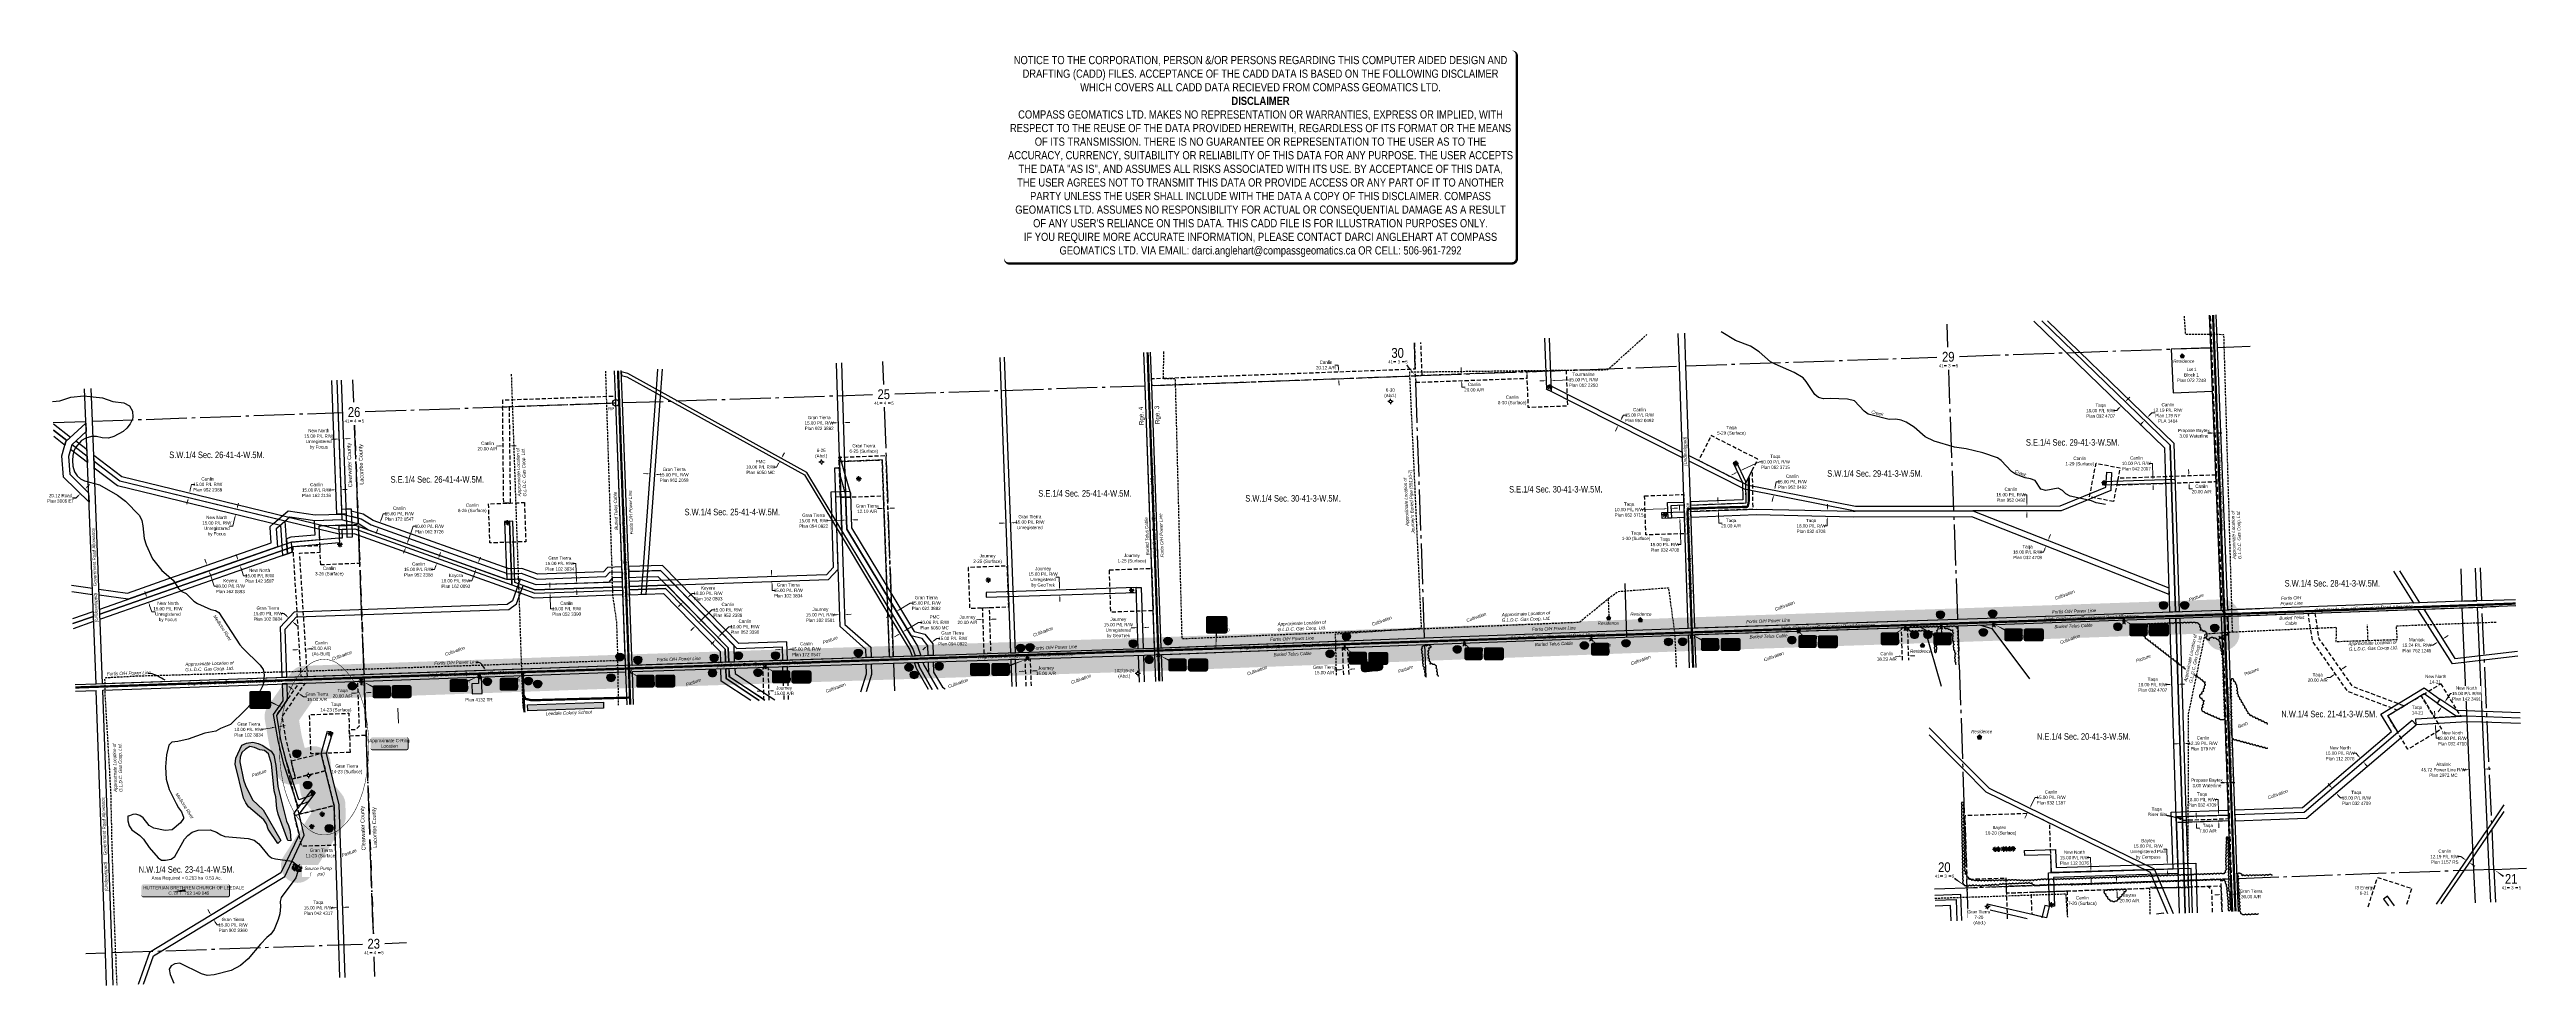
# Model space of a CAD drawing. Extents: x 670596 to 678189, y 5824540 to 5827409.
import ezdxf
from ezdxf.enums import TextEntityAlignment as Align

# ---------------------------------------------------------------- set-up
doc = ezdxf.new("R2010")
doc.units = 0
doc.header["$LTSCALE"] = 5
doc.header["$PDMODE"] = 35
doc.header["$PDSIZE"] = 5
for name, pattern in [('0', [1, 1, 0]), ('BORDER2', [22.225, 6.35, -3.175, 6.35, -3.175, 0, -3.175]), ('foc-ACCESSROAD', [3.75, 2.5, -1.25]), ('foc-QUARTERLINE', [33, 25, -3, 2, -3]), ('foc-TRAV', [1.875, 1.25, -0.625]), ('HIDDEN2', [4.7625, 3.175, -1.5875]), ('UG_PIPE', [1.875, 1.25, -0.625])]:
    doc.linetypes.add(name, pattern=pattern)
doc.layers.get('Defpoints').update_dxf_attribs({"color": 9})
for name, color, linetype in [('10', 1, 'Continuous'), ('35', 37, 'Continuous'), ('9', 3, 'Continuous'), ('AS-DRILL-T', 8, 'Continuous'), ('AS-OWNER', 7, 'Continuous'), ('AS-PIPE-UG', 44, 'UG_PIPE'), ('AS-PIPE-UG-T', 44, 'Continuous'), ('AS-POWER', 104, 'foc-POWER'), ('AS-POWER-T', 104, 'Continuous'), ('AS-RESIDENCE', 14, 'Continuous'), ('AS-ROADS', 254, 'Continuous'), ('AS-TELEPHONE', 224, 'foc-TEL'), ('AS-TELEPHONE-T', 224, 'Continuous'), ('AS-TELUS', 224, 'foc-TEL'), ('C-AR', 13, 'foc-ACCESSROAD'), ('C-RW', 13, 'Continuous'), ('C-SYMBOL', 7, 'Continuous'), ('C-WS', 13, 'foc-ACCESSROAD'), ('CG-NOTES', 7, 'Continuous'), ('D-TXT', 6, 'Continuous'), ('F-AR', 190, 'foc-ACCESSROAD'), ('F-RW', 190, 'Continuous'), ('F-WS', 190, 'foc-ACCESSROAD'), ('F-WS-S', 8, 'Continuous'), ('L-33', 7, 'Continuous'), ('L-AREAREQUIRED', 7, 'Continuous'), ('L-QSEC', 8, 'foc-QUARTERLINE'), ('L-ROAD-T', 7, 'Continuous'), ('L-SEC', 7, 'Continuous'), ('L-SECLBL', 7, 'Continuous'), ('L-TITLEDB', 4, 'Continuous'), ('L-TITLEDB-T', 4, 'Continuous'), ('P-BUFFER-H 30m', 51, 'Continuous'), ('P-CROSSINGS', 250, 'Continuous'), ('P-TXT', 4, 'Continuous'), ('T-BUSH', 110, '0'), ('T-BUSH-T', 110, 'Continuous'), ('T-EXISTING RTF', 220, 'HIDDEN2'), ('T-EXISTING RTF-T', 220, 'Continuous'), ('T-WATER', 160, 'Continuous'), ('T-WATER-H', 133, 'Continuous'), ('T-WATER-T', 170, 'Continuous')]:
    doc.layers.add(name, color=color, linetype=linetype)
doc.layers.add('AS-COUNTY', color=7, linetype='BORDER2', lineweight=60, true_color=0xcc33ff)
for name, color, linetype, true_color in [('AS-STRUCTURE-H', 7, 'Continuous', 0xa8a8a8), ('P-PROPOSED-WL2', 7, 'Continuous', 0x05c1ff), ('P-PROPOSED-WL4', 7, 'Continuous', 0x5b5bc8), ('P-PROPOSED_WL2 IOP2', 7, 'Continuous', 0x05c1ff)]:
    doc.layers.add(name, color=color, linetype=linetype, true_color=true_color)
for name, color, linetype, lineweight in [('C-AR-T', 13, 'Continuous', 9), ('C-RW-T', 13, 'Continuous', 9), ('C-WS-T', 13, 'Continuous', 9), ('F-AR-T', 190, 'Continuous', 9), ('F-RW-T', 190, 'Continuous', 9), ('F-WS-T', 190, 'Continuous', 9), ('T-TEXT', 48, 'Continuous', 18)]:
    doc.layers.add(name, color=color, linetype=linetype, lineweight=lineweight)
doc.layers.add('DISCLAIMER', color=7, linetype='Continuous', plot=False)
doc.layers.add('Leedale_Hutterite_Fresh_P', color=7, linetype='Continuous', plot=False)
doc.styles.add('100L', font='ARIALN.TTF', dxfattribs={"height": 11})
doc.styles.add('175L', font='ARIALN.TTF', dxfattribs={"height": 20})
doc.styles.add('240', font='ARIALN.TTF', dxfattribs={"height": 30})
doc.styles.add('80', font='ARIALN.TTF', dxfattribs={"height": 10})
doc.styles.add('80CG', font='ARIALN.TTF', dxfattribs={"height": 10})
doc.styles.add('80L', font='ARIALN.TTF', dxfattribs={"height": 10})
doc.styles.add('80LS', font='ARIALNI.TTF', dxfattribs={"height": 10})
doc.styles.add('BOLD', font='ARIALNB.TTF')
doc.styles.add('Crossing', font='ARIALN.TTF', dxfattribs={"height": 10})
doc.styles.add('foc-LtypeFont', font='ARIALN.TTF', dxfattribs={"height": 7.35})
doc.styles.add('SIMPLEX', font='ARIALN.TTF')
doc.linetypes.add('foc-POWER', pattern='A,6,-1,["P",foc-LtypeFont,S=0.2,R=0,X=-0.625,Y=-0.75],-1.24,4', length=12.24)
doc.linetypes.add('foc-POWER-NOLINE', pattern='A,0,-4,["P",foc-LtypeFont,S=0.2,R=0,X=-0.625,Y=-0.75],-8.24', length=12.24)
doc.linetypes.add('foc-TEL', pattern='A,2,-1,["T",foc-LtypeFont,S=0.2,R=0,X=-0.425,Y=-0.75],-1.24,8', length=12.24)
doc.linetypes.add('foc-TEL-NOLINE', pattern='A,0,-2,["T",foc-LtypeFont,S=0.2,R=0,X=-0.425,Y=-0.75],-10.24', length=12.24)
doc.linetypes.add('foc-TOPO-flowdirection-NOLINE', pattern='A,0,[">",foc-LtypeFont,S=0.3,R=0,X=0,Y=-0.945],-20,[">",foc-LtypeFont,S=0.3,R=0,X=0,Y=-0.945],0', length=20)
doc.dimstyles.new('Compass 5 000', dxfattribs={"dimscale": 5, "dimtxt": 9, "dimasz": 2, "dimexe": 0.2, "dimexo": 0.0625, "dimgap": 0.5, "dimtad": 0, "dimtih": 1, "dimtoh": 1, "dimzin": 0, "dimdsep": 46, "dimtxsty": '80CG', "dimcen": 0.1, "dimse1": 1, "dimse2": 1, "dimclrd": 256, "dimclrt": 256, "dimaunit": 1, "dimadec": 4, "dimazin": 0, "dimtfac": 0.06, "dimtofl": 0, "dimtmove": 0, "dimatfit": 1, "dimfxl": 0.2, "dimtolj": 1, "dimtzin": 0, "dimlwd": -1, "dimarcsym": 0})

# ---------------------------------------------------------------- blocks, each defined once
blk = doc.blocks.new('L-SECLBL')
at = {"layer": '9', "color": 7}
for p, q in [((-5.1, -27.8), (-12.3, -27.8)), ((20.7, -27.8), (13.5, -27.8))]:
    blk.add_line(p, q, dxfattribs=at)
at = {"layer": '10', "color": 2, "style": 'SIMPLEX'}
blk.add_attdef('SEC', text='', height=30, dxfattribs=at).set_placement((0, 0), align=Align.MIDDLE)
at = {"layer": '10', "color": 5, "style": '80L'}
blk.add_attdef('TWP', text='', height=9.5, dxfattribs=at).set_placement((-14.4, -27.4), align=Align.MIDDLE_RIGHT)
blk.add_attdef('RGE', text='', height=9.5, dxfattribs=at).set_placement((3.6, -27.4), align=Align.MIDDLE_CENTER)
blk.add_attdef('MER', text='', height=9.5, dxfattribs=at).set_placement((23.2, -27.4), align=Align.MIDDLE_LEFT)
blk = doc.blocks.new('*D24')
at = {"layer": 'Defpoints', "color": 0, "transparency": 16777216}
for p in [(671009, 5826038.1), (671012.6, 5826052.6), (671024.9, 5826049.6)]:
    blk.add_point(p, dxfattribs=at)
at = {"layer": 'F-RW-T', "transparency": 16777216}
for p, q in [((671027.2, 5826059.4), (671031.3, 5826076.2)), ((671031.3, 5826076.2), (671041.3, 5826076.2)), ((671019, 5826025.4), (671016.6, 5826015.6))]:
    blk.add_line(p, q, dxfattribs=at)
for points in [[(671017.3, 5826025.7), (671020.6, 5826025), (671021.3, 5826035.1)], [(671025.6, 5826059.8), (671028.8, 5826059), (671024.9, 5826049.6)]]:
    blk.add_solid(points, dxfattribs=at)
at = {"layer": 'F-RW-T', "transparency": 16777216, "insert": (671080.4, 5826076.2), "char_height": 10, "attachment_point": 5, "style": '80CG'}
blk.add_mtext('\\A1;Canlin\\P15.00 P/L R/W\\PPlan 952 2388', dxfattribs=at)
blk = doc.blocks.new('*D25')
at = {"layer": 'Defpoints', "color": 0, "transparency": 16777216}
for p in [(670677.4, 5826060.3), (670690.1, 5826047.7), (670691.6, 5826074.6)]:
    blk.add_point(p, dxfattribs=at)
at = {"layer": 'L-TITLEDB-T', "transparency": 16777216}
for p, q in [((670676, 5826033.5), (670666, 5826033.5)), ((670683.1, 5826040.6), (670676, 5826033.5)), ((670711.4, 5826069.1), (670718.4, 5826076.2))]:
    blk.add_line(p, q, dxfattribs=at)
for points in [[(670681.9, 5826041.8), (670684.3, 5826039.4), (670690.1, 5826047.7)], [(670710.2, 5826070.2), (670712.5, 5826067.9), (670704.3, 5826062)]]:
    blk.add_solid(points, dxfattribs=at)
at = {"layer": 'L-TITLEDB-T', "transparency": 16777216, "insert": (670629.4, 5826033.5), "char_height": 10, "attachment_point": 5, "style": '80CG'}
blk.add_mtext('\\A1;20.12 Road\\PPlan 3006 ET', dxfattribs=at)
blk = doc.blocks.new('*D26')
at = {"layer": 'Defpoints', "color": 0, "transparency": 16777216}
for p in [(671175.6, 5825842.9), (671179.3, 5825828.3), (671180.6, 5825828.8)]:
    blk.add_point(p, dxfattribs=at)
at = {"layer": 'F-RW-T', "transparency": 16777216}
for p, q in [((671171, 5825851.9), (671167.7, 5825861.3)), ((671182.6, 5825818.9), (671190.4, 5825796.3)), ((671190.4, 5825796.3), (671200.4, 5825796.3))]:
    blk.add_line(p, q, dxfattribs=at)
for points in [[(671172.6, 5825852.4), (671169.5, 5825851.3), (671174.3, 5825842.4)], [(671184.1, 5825819.4), (671181, 5825818.3), (671179.3, 5825828.3)]]:
    blk.add_solid(points, dxfattribs=at)
at = {"layer": 'F-RW-T', "transparency": 16777216, "insert": (671239.5, 5825796.3), "char_height": 10, "attachment_point": 5, "style": '80CG'}
blk.add_mtext('\\A1;New North\\P15.00 P/L R/W\\PPlan 142 3587', dxfattribs=at)
blk = doc.blocks.new('*D27')
at = {"layer": 'Defpoints', "color": 0, "transparency": 16777216}
for p in [(671678.3, 5825887.6), (671681.6, 5825896.9), (671691.2, 5825893.5)]:
    blk.add_point(p, dxfattribs=at)
at = {"layer": 'F-RW-T', "transparency": 16777216}
for p, q in [((671684.5, 5825874.7), (671681.2, 5825865.3)), ((671694.6, 5825902.9), (671710.6, 5825947.7)), ((671710.6, 5825947.7), (671720.6, 5825947.7))]:
    blk.add_line(p, q, dxfattribs=at)
for points in [[(671683, 5825875.3), (671686.1, 5825874.1), (671687.9, 5825884.1)], [(671693, 5825903.4), (671696.2, 5825902.3), (671691.2, 5825893.5)]]:
    blk.add_solid(points, dxfattribs=at)
at = {"layer": 'F-RW-T', "transparency": 16777216, "insert": (671759.7, 5825947.7), "char_height": 10, "attachment_point": 5, "style": '80CG'}
blk.add_mtext('\\A1;Canlin\\P10.00 P/L R/W\\PPlan 062 3726', dxfattribs=at)
blk = doc.blocks.new('*D28')
at = {"layer": 'Defpoints', "color": 0, "transparency": 16777216}
for p in [(671328.9, 5825666.5), (671329.4, 5825667.1), (671340.4, 5825656.9)]:
    blk.add_point(p, dxfattribs=at)
at = {"layer": 'F-RW-T', "transparency": 16777216}
for p, q in [((671314.2, 5825680.1), (671304.2, 5825680.1)), ((671321.6, 5825673.3), (671314.2, 5825680.1)), ((671347.2, 5825649.4), (671354.5, 5825642.6))]:
    blk.add_line(p, q, dxfattribs=at)
for points in [[(671322.7, 5825674.5), (671320.4, 5825672.1), (671328.9, 5825666.5)], [(671348.3, 5825650.7), (671346, 5825648.2), (671339.8, 5825656.3)]]:
    blk.add_solid(points, dxfattribs=at)
at = {"layer": 'F-RW-T', "transparency": 16777216, "insert": (671265.2, 5825680.1), "char_height": 10, "attachment_point": 5, "style": '80CG'}
blk.add_mtext('\\A1;Gran Tierra\\P15.00 P/L R/W\\PPlan 102 3834', dxfattribs=at)
blk = doc.blocks.new('*D29')
at = {"layer": 'Defpoints', "color": 0, "transparency": 16777216}
for p in [(672211.1, 5825772.3), (672217.5, 5825772.5), (672218, 5825757.6)]:
    blk.add_point(p, dxfattribs=at)
at = {"layer": 'F-RW-T', "transparency": 16777216}
for p, q in [((672208.9, 5825833.7), (672198.9, 5825833.7)), ((672210.8, 5825782.3), (672208.9, 5825833.7)), ((672212, 5825747.3), (672212.3, 5825737.3))]:
    blk.add_line(p, q, dxfattribs=at)
for points in [[(672212.4, 5825782.4), (672209.1, 5825782.2), (672211.1, 5825772.3)], [(672213.7, 5825747.4), (672210.3, 5825747.3), (672211.6, 5825757.3)]]:
    blk.add_solid(points, dxfattribs=at)
at = {"layer": 'F-RW-T', "transparency": 16777216, "insert": (672159.8, 5825833.7), "char_height": 10, "attachment_point": 5, "style": '80CG'}
blk.add_mtext('\\A1;Gran Tierra\\P15.00 P/L R/W\\PPlan 102 3834', dxfattribs=at)
blk = doc.blocks.new('*D30')
at = {"layer": 'Defpoints', "color": 0, "transparency": 16777216}
for p in [(671287.8, 5825333.9), (671297.7, 5825335.6), (671298, 5825333.9)]:
    blk.add_point(p, dxfattribs=at)
at = {"layer": 'F-RW-T', "transparency": 16777216}
for p, q in [((671278.3, 5825330.5), (671245.5, 5825324.9)), ((671307.8, 5825335.6), (671317.7, 5825337.3))]:
    blk.add_line(p, q, dxfattribs=at)
for points in [[(671278, 5825332.2), (671278.6, 5825328.9), (671288.1, 5825332.2)], [(671307.5, 5825337.3), (671308.1, 5825334), (671298, 5825333.9)]]:
    blk.add_solid(points, dxfattribs=at)
at = {"layer": 'F-RW-T', "transparency": 16777216, "insert": (671206.4, 5825324.9), "char_height": 10, "attachment_point": 5, "style": '80CG'}
blk.add_mtext('\\A1;Gran Tierra\\P10.00 P/L R/W\\PPlan 102 3834', dxfattribs=at)
blk = doc.blocks.new('*D31')
at = {"layer": 'Defpoints', "color": 0, "transparency": 16777216}
for p in [(671478.4, 5824785.6), (671478.7, 5824779), (671493.4, 5824786.1)]:
    blk.add_point(p, dxfattribs=at)
at = {"layer": 'F-RW-T', "transparency": 16777216}
for p, q in [((671468.7, 5824778.7), (671458.7, 5824778.3)), ((671503.6, 5824779.9), (671513.6, 5824780.2))]:
    blk.add_line(p, q, dxfattribs=at)
for points in [[(671468.6, 5824780.3), (671468.7, 5824777), (671478.7, 5824779)], [(671503.6, 5824781.6), (671503.7, 5824778.2), (671493.7, 5824779.5)]]:
    blk.add_solid(points, dxfattribs=at)
at = {"layer": 'F-RW-T', "transparency": 16777216, "insert": (671419.6, 5824778.3), "char_height": 10, "attachment_point": 5, "style": '80CG'}
blk.add_mtext('\\A1;Taqa\\P15.00 P/L R/W\\PPlan 042 4317', dxfattribs=at)
blk = doc.blocks.new('*D32')
at = {"layer": 'Defpoints', "color": 0, "transparency": 16777216}
for p in [(671094.5, 5824758), (671098.6, 5824743), (671102.3, 5824745.2)]:
    blk.add_point(p, dxfattribs=at)
at = {"layer": 'F-RW-T', "transparency": 16777216}
for p, q in [((671085.7, 5824764.4), (671080.5, 5824772.9)), ((671103.8, 5824734.4), (671109, 5824725.9)), ((671109, 5824725.9), (671119, 5824725.9))]:
    blk.add_line(p, q, dxfattribs=at)
for points in [[(671087.1, 5824765.2), (671084.3, 5824763.5), (671090.9, 5824755.8)], [(671105.2, 5824735.3), (671102.4, 5824733.6), (671098.6, 5824743)]]:
    blk.add_solid(points, dxfattribs=at)
at = {"layer": 'F-RW-T', "transparency": 16777216, "insert": (671158.1, 5824725.9), "char_height": 10, "attachment_point": 5, "style": '80CG'}
blk.add_mtext('\\A1;Gran Tierra\\P15.00 P/L R/W\\PPlan 902 3360', dxfattribs=at)
blk = doc.blocks.new('*D33')
at = {"layer": 'Defpoints', "color": 0, "transparency": 16777216}
for p in [(672129.7, 5825754.4), (672273.5, 5825759.5), (672273.9, 5825749.5)]:
    blk.add_point(p, dxfattribs=at)
at = {"layer": 'F-RW-T', "transparency": 16777216}
for p, q in [((672129.3, 5825764.4), (672129, 5825774.4)), ((672130.4, 5825734.4), (672131.8, 5825695.2)), ((672131.8, 5825695.2), (672141.8, 5825695.2))]:
    blk.add_line(p, q, dxfattribs=at)
for points in [[(672131, 5825764.5), (672127.7, 5825764.4), (672129.7, 5825754.4)], [(672132, 5825734.5), (672128.7, 5825734.4), (672130, 5825744.4)]]:
    blk.add_solid(points, dxfattribs=at)
at = {"layer": 'F-RW-T', "transparency": 16777216, "insert": (672180.9, 5825695.2), "char_height": 10, "attachment_point": 5, "style": '80CG'}
blk.add_mtext('\\A1;Canlin\\P10.00 P/L R/W\\PPlan 052 3390', dxfattribs=at)
blk = doc.blocks.new('*D34')
at = {"layer": 'Defpoints', "color": 0, "transparency": 16777216}
for p in [(672436.3, 5826108.6), (672451.2, 5826107.1), (672451.3, 5826107.5)]:
    blk.add_point(p, dxfattribs=at)
at = {"layer": 'F-RW-T', "transparency": 16777216}
for p, q in [((672426.3, 5826108.9), (672416.3, 5826109.6)), ((672461.2, 5826106.3), (672471.2, 5826105.6))]:
    blk.add_line(p, q, dxfattribs=at)
for points in [[(672426.4, 5826110.6), (672426.2, 5826107.2), (672436.3, 5826108.2)], [(672461.3, 5826108), (672461.1, 5826104.7), (672451.2, 5826107.1)]]:
    blk.add_solid(points, dxfattribs=at)
at = {"layer": 'F-RW-T', "transparency": 16777216, "insert": (672510.3, 5826105.6), "char_height": 10, "attachment_point": 5, "style": '80CG'}
blk.add_mtext('\\A1;Gran Tierra\\P15.00 P/L R/W\\PPlan 962 2058', dxfattribs=at)
blk = doc.blocks.new('*D35')
at = {"layer": 'Defpoints', "color": 0, "transparency": 16777216}
for p in [(671782.6, 5825834.3), (671829.7, 5825817.5), (671834.7, 5825831.6)]:
    blk.add_point(p, dxfattribs=at)
at = {"layer": 'F-RW-T', "transparency": 16777216}
for p, q in [((671775.9, 5825815.5), (671765.9, 5825815.5)), ((671779.2, 5825824.9), (671775.9, 5825815.5)), ((671791, 5825857.8), (671794.4, 5825867.3))]:
    blk.add_line(p, q, dxfattribs=at)
for points in [[(671777.7, 5825825.5), (671780.8, 5825824.4), (671782.6, 5825834.3)], [(671789.4, 5825858.4), (671792.6, 5825857.3), (671787.6, 5825848.4)]]:
    blk.add_solid(points, dxfattribs=at)
at = {"layer": 'F-RW-T', "transparency": 16777216, "insert": (671726.8, 5825815.5), "char_height": 10, "attachment_point": 5, "style": '80CG'}
blk.add_mtext('\\A1;Canlin\\P15.00 P/L R/W\\PPlan 952 2388', dxfattribs=at)
blk = doc.blocks.new('*D36')
at = {"layer": 'Defpoints', "color": 0, "transparency": 16777216}
for p in [(672547.9, 5825670.2), (672558.6, 5825680.8), (672586.3, 5825652.6)]:
    blk.add_point(p, dxfattribs=at)
at = {"layer": 'F-RW-T', "transparency": 16777216}
for p, q in [((672593.4, 5825659.6), (672626, 5825691.6)), ((672626, 5825691.6), (672636, 5825691.6)), ((672568.4, 5825635.1), (672561.3, 5825628.1))]:
    blk.add_line(p, q, dxfattribs=at)
for points in [[(672592.2, 5825660.8), (672594.6, 5825658.4), (672586.3, 5825652.6)], [(672567.3, 5825636.2), (672569.6, 5825633.9), (672575.6, 5825642.1)]]:
    blk.add_solid(points, dxfattribs=at)
at = {"layer": 'F-RW-T', "transparency": 16777216, "insert": (672675.1, 5825691.6), "char_height": 10, "attachment_point": 5, "style": '80CG'}
blk.add_mtext('\\A1;Canlin\\P15.00 P/L R/W\\PPlan 952 2388', dxfattribs=at)
blk = doc.blocks.new('*D37')
at = {"layer": 'Defpoints', "color": 0, "transparency": 16777216}
for p in [(672629.3, 5825608.8), (672636.3, 5825615.8), (672644.9, 5825607.1)]:
    blk.add_point(p, dxfattribs=at)
at = {"layer": 'F-RW-T', "transparency": 16777216}
for p, q in [((672630.7, 5825593.1), (672623.5, 5825586.1)), ((672652, 5825614.1), (672678.3, 5825639.9)), ((672678.3, 5825639.9), (672688.3, 5825639.9))]:
    blk.add_line(p, q, dxfattribs=at)
for points in [[(672629.5, 5825594.3), (672631.8, 5825591.9), (672637.8, 5825600.1)], [(672650.9, 5825615.3), (672653.2, 5825612.9), (672644.9, 5825607.1)]]:
    blk.add_solid(points, dxfattribs=at)
at = {"layer": 'F-RW-T', "transparency": 16777216, "insert": (672727.4, 5825639.9), "char_height": 10, "attachment_point": 5, "style": '80CG'}
blk.add_mtext('\\A1;Canlin\\P10.00 P/L R/W\\PPlan 052 3390', dxfattribs=at)
blk = doc.blocks.new('*D38')
at = {"layer": 'Defpoints', "color": 0, "transparency": 16777216}
for p in [(672810.2, 5825778.6), (672825.1, 5825794.1), (672825.6, 5825779.1)]:
    blk.add_point(p, dxfattribs=at)
at = {"layer": 'F-RW-T', "transparency": 16777216}
for p, q in [((672809.3, 5825803.5), (672809, 5825813.5)), ((672810.6, 5825768.6), (672811.2, 5825751.4)), ((672811.2, 5825751.4), (672821.2, 5825751.4))]:
    blk.add_line(p, q, dxfattribs=at)
for points in [[(672811, 5825803.6), (672807.7, 5825803.5), (672809.7, 5825793.5)], [(672812.2, 5825768.6), (672808.9, 5825768.5), (672810.2, 5825778.6)]]:
    blk.add_solid(points, dxfattribs=at)
at = {"layer": 'F-RW-T', "transparency": 16777216, "insert": (672860.3, 5825751.4), "char_height": 10, "attachment_point": 5, "style": '80CG'}
blk.add_mtext('\\A1;Gran Tierra\\P15.00 P/L R/W\\PPlan 102 3834', dxfattribs=at)
blk = doc.blocks.new('*D39')
at = {"layer": 'Defpoints', "color": 0, "transparency": 16777216}
for p in [(673017.6, 5825681.1), (673017.8, 5825677.1), (673032.6, 5825681.6)]:
    blk.add_point(p, dxfattribs=at)
at = {"layer": 'F-RW-T', "transparency": 16777216}
for p, q in [((673007.8, 5825676.7), (672997.8, 5825676.4)), ((673042.7, 5825677.8), (673052.7, 5825678.2))]:
    blk.add_line(p, q, dxfattribs=at)
for points in [[(673007.7, 5825678.4), (673007.8, 5825675.1), (673017.8, 5825677.1)], [(673042.7, 5825679.5), (673042.8, 5825676.2), (673032.7, 5825677.5)]]:
    blk.add_solid(points, dxfattribs=at)
at = {"layer": 'F-RW-T', "transparency": 16777216, "insert": (672958.7, 5825676.4), "char_height": 10, "attachment_point": 5, "style": '80CG'}
blk.add_mtext('\\A1;Journey\\P15.00 P/L R/W\\PPlan 102 0581', dxfattribs=at)
blk = doc.blocks.new('*D40')
at = {"layer": 'Defpoints', "color": 0, "transparency": 16777216}
for p in [(672834.4, 5826146.9), (672841.7, 5826142.9), (672846.6, 5826151.7)]:
    blk.add_point(p, dxfattribs=at)
at = {"layer": 'F-RW-T', "transparency": 16777216}
for p, q in [((672824.7, 5826129.4), (672814.7, 5826129.4)), ((672829.6, 5826138.2), (672824.7, 5826129.4)), ((672844.1, 5826164.5), (672848.9, 5826173.2))]:
    blk.add_line(p, q, dxfattribs=at)
for points in [[(672828.1, 5826139), (672831, 5826137.4), (672834.4, 5826146.9)], [(672842.6, 5826165.3), (672845.6, 5826163.7), (672839.3, 5826155.7)]]:
    blk.add_solid(points, dxfattribs=at)
at = {"layer": 'F-RW-T', "transparency": 16777216, "insert": (672775.6, 5826129.4), "char_height": 10, "attachment_point": 5, "style": '80CG'}
blk.add_mtext('\\A1;PMC\\P10.06 P/L R/W\\PPlan 6050 MC', dxfattribs=at)
blk = doc.blocks.new('*D41')
at = {"layer": 'Defpoints', "color": 0, "transparency": 16777216}
for p in [(673014.1, 5826265), (673014.6, 5826249.1), (673029.5, 5826249.6)]:
    blk.add_point(p, dxfattribs=at)
at = {"layer": 'F-RW-T', "transparency": 16777216}
for p, q in [((673004.1, 5826264.7), (672994.1, 5826264.4)), ((673039, 5826265.8), (673049, 5826266.2))]:
    blk.add_line(p, q, dxfattribs=at)
for points in [[(673004, 5826266.4), (673004.1, 5826263.1), (673014.1, 5826265)], [(673039, 5826267.5), (673039.1, 5826264.2), (673029, 5826265.5)]]:
    blk.add_solid(points, dxfattribs=at)
at = {"layer": 'F-RW-T', "transparency": 16777216, "insert": (672955, 5826264.4), "char_height": 10, "attachment_point": 5, "style": '80CG'}
blk.add_mtext('\\A1;Gran Tierra\\P15.00 P/L R/W\\PPlan 022 3882', dxfattribs=at)
blk = doc.blocks.new('*D42')
at = {"layer": 'Defpoints', "color": 0, "transparency": 16777216}
for p in [(673189.7, 5825661.1), (673191.7, 5825686.8), (673202.5, 5825668.8)]:
    blk.add_point(p, dxfattribs=at)
at = {"layer": 'F-RW-T', "transparency": 16777216}
for p, q in [((673170.3, 5825673.9), (673161.7, 5825668.7)), ((673200.2, 5825692), (673234.2, 5825712.5)), ((673234.2, 5825712.5), (673244.2, 5825712.5))]:
    blk.add_line(p, q, dxfattribs=at)
for points in [[(673169.4, 5825675.3), (673171.1, 5825672.5), (673178.8, 5825679.1)], [(673199.4, 5825693.4), (673201.1, 5825690.6), (673191.7, 5825686.8)]]:
    blk.add_solid(points, dxfattribs=at)
at = {"layer": 'F-RW-T', "transparency": 16777216, "insert": (673283.2, 5825712.5), "char_height": 10, "attachment_point": 5, "style": '80CG'}
blk.add_mtext('\\A1;Gran Tierra\\P15.00 P/L R/W\\PPlan 022 3882', dxfattribs=at)
blk = doc.blocks.new('*D43')
at = {"layer": 'Defpoints', "color": 0, "transparency": 16777216}
for p in [(673211.9, 5825624.3), (673213.3, 5825602.4), (673222, 5825607.6)]:
    blk.add_point(p, dxfattribs=at)
at = {"layer": 'F-RW-T', "transparency": 16777216}
for p, q in [((673220.4, 5825629.5), (673259.8, 5825653.3)), ((673259.8, 5825653.3), (673269.8, 5825653.3)), ((673194.7, 5825614), (673186.1, 5825608.8))]:
    blk.add_line(p, q, dxfattribs=at)
for points in [[(673193.8, 5825615.4), (673195.6, 5825612.5), (673203.3, 5825619.1)], [(673219.6, 5825630.9), (673221.3, 5825628.1), (673211.9, 5825624.3)]]:
    blk.add_solid(points, dxfattribs=at)
at = {"layer": 'F-RW-T', "transparency": 16777216, "insert": (673308.9, 5825653.3), "char_height": 10, "attachment_point": 5, "style": '80CG'}
blk.add_mtext('\\A1;PMC\\P10.06 P/L R/W\\PPlan 6050 MC', dxfattribs=at)
blk = doc.blocks.new('*D44')
at = {"layer": 'Defpoints', "color": 0, "transparency": 16777216}
for p in [(673282.8, 5825588.5), (673294.5, 5825598), (673299.8, 5825591.5)]:
    blk.add_point(p, dxfattribs=at)
at = {"layer": 'F-RW-T', "transparency": 16777216}
for p, q in [((673280.3, 5825575.8), (673272.5, 5825569.5)), ((673307.6, 5825597.8), (673315.3, 5825604.1)), ((673315.3, 5825604.1), (673325.3, 5825604.1))]:
    blk.add_line(p, q, dxfattribs=at)
for points in [[(673279.3, 5825577.1), (673281.4, 5825574.5), (673288.1, 5825582.1)], [(673306.5, 5825599.1), (673308.6, 5825596.5), (673299.8, 5825591.5)]]:
    blk.add_solid(points, dxfattribs=at)
at = {"layer": 'F-RW-T', "transparency": 16777216, "insert": (673364.4, 5825604.1), "char_height": 10, "attachment_point": 5, "style": '80CG'}
blk.add_mtext('\\A1;Gran Tierra\\P15.00 P/L R/W\\PPlan 094 0822', dxfattribs=at)
blk = doc.blocks.new('*D45')
at = {"layer": 'Defpoints', "color": 0, "transparency": 16777216}
for p in [(673038.2, 5825978.1), (673038.6, 5825966.9), (673053.2, 5825978.6)]:
    blk.add_point(p, dxfattribs=at)
at = {"layer": 'F-RW-T', "transparency": 16777216}
for p, q in [((673028.6, 5825966.6), (672977.2, 5825964.9)), ((673063.6, 5825967.7), (673073.6, 5825968))]:
    blk.add_line(p, q, dxfattribs=at)
for points in [[(673028.5, 5825968.2), (673028.7, 5825964.9), (673038.6, 5825966.9)], [(673063.5, 5825969.4), (673063.6, 5825966), (673053.6, 5825967.4)]]:
    blk.add_solid(points, dxfattribs=at)
at = {"layer": 'F-RW-T', "transparency": 16777216, "insert": (672938.1, 5825964.9), "char_height": 10, "attachment_point": 5, "style": '80CG'}
blk.add_mtext('\\A1;Gran Tierra\\P15.00 P/L R/W\\PPlan 094 0822', dxfattribs=at)
blk = doc.blocks.new('*D46')
at = {"layer": 'Defpoints', "color": 0, "transparency": 16777216}
for p in [(675397.1, 5826261.2), (675403.9, 5826274.7), (675411.7, 5826270.8)]:
    blk.add_point(p, dxfattribs=at)
at = {"layer": 'F-RW-T', "transparency": 16777216}
for p, q in [((675416.2, 5826279.7), (675420.7, 5826288.6)), ((675420.7, 5826288.6), (675430.7, 5826288.6)), ((675400.4, 5826248.4), (675395.9, 5826239.4))]:
    blk.add_line(p, q, dxfattribs=at)
for points in [[(675398.9, 5826249.1), (675401.9, 5826247.6), (675404.9, 5826257.3)], [(675414.7, 5826280.5), (675417.7, 5826279), (675411.7, 5826270.8)]]:
    blk.add_solid(points, dxfattribs=at)
at = {"layer": 'F-RW-T', "transparency": 16777216, "insert": (675469.8, 5826288.6), "char_height": 10, "attachment_point": 5, "style": '80CG'}
blk.add_mtext('\\A1;Canlin\\P15.00 P/L R/W\\PPlan 952 0492', dxfattribs=at)
blk = doc.blocks.new('*D47')
at = {"layer": 'Defpoints', "color": 0, "transparency": 16777216}
for p in [(675867.7, 5826046.3), (675870.7, 5826061), (675883.9, 5826058.4)]:
    blk.add_point(p, dxfattribs=at)
at = {"layer": 'F-RW-T', "transparency": 16777216}
for p, q in [((675879.1, 5826033.9), (675877.1, 5826024)), ((675885.9, 5826068.2), (675889.1, 5826084.3)), ((675889.1, 5826084.3), (675899.1, 5826084.3))]:
    blk.add_line(p, q, dxfattribs=at)
for points in [[(675877.4, 5826034.2), (675880.7, 5826033.5), (675881, 5826043.7)], [(675884.2, 5826068.5), (675887.5, 5826067.8), (675883.9, 5826058.4)]]:
    blk.add_solid(points, dxfattribs=at)
at = {"layer": 'F-RW-T', "transparency": 16777216, "insert": (675938.2, 5826084.3), "char_height": 10, "attachment_point": 5, "style": '80CG'}
blk.add_mtext('\\A1;Canlin\\P15.00 P/L R/W\\PPlan 952 0492', dxfattribs=at)
blk = doc.blocks.new('*D48')
at = {"layer": 'Defpoints', "color": 0, "transparency": 16777216}
for p in [(676650.8, 5826010), (676650.8, 5825995), (676657.7, 5826010)]:
    blk.add_point(p, dxfattribs=at)
at = {"layer": 'F-RW-T', "transparency": 16777216}
for p, q in [((676657.6, 5826044.4), (676647.6, 5826044.4)), ((676657.7, 5826020), (676657.6, 5826044.4)), ((676657.7, 5825985), (676657.8, 5825975))]:
    blk.add_line(p, q, dxfattribs=at)
for points in [[(676659.3, 5826020.1), (676656, 5826020), (676657.7, 5826010)], [(676659.4, 5825985), (676656.1, 5825985), (676657.7, 5825995)]]:
    blk.add_solid(points, dxfattribs=at)
at = {"layer": 'F-RW-T', "transparency": 16777216, "insert": (676608.5, 5826044.4), "char_height": 10, "attachment_point": 5, "style": '80CG'}
blk.add_mtext('\\A1;Canlin\\P15.00 P/L R/W\\PPlan 952 0492', dxfattribs=at)
blk = doc.blocks.new('*D49')
at = {"layer": 'Defpoints', "color": 0, "transparency": 16777216}
for p in [(675183.7, 5826399.7), (675198.6, 5826400.2), (675198.9, 5826394.5)]:
    blk.add_point(p, dxfattribs=at)
at = {"layer": 'F-RW-T', "transparency": 16777216}
for p, q in [((675173.9, 5826393.6), (675163.9, 5826393.2)), ((675208.9, 5826394.9), (675258.9, 5826396.8))]:
    blk.add_line(p, q, dxfattribs=at)
for points in [[(675173.8, 5826395.3), (675174, 5826391.9), (675183.9, 5826394)], [(675208.8, 5826396.6), (675208.9, 5826393.3), (675198.9, 5826394.5)]]:
    blk.add_solid(points, dxfattribs=at)
at = {"layer": 'F-RW-T', "transparency": 16777216, "insert": (675298, 5826396.8), "char_height": 10, "attachment_point": 5, "style": '80CG'}
blk.add_mtext('\\A1;Tourmaline\\P15.00 P/L R/W\\PPlan 012 2250', dxfattribs=at)
blk = doc.blocks.new('*D50')
at = {"layer": 'Defpoints', "color": 0, "transparency": 16777216}
for p in [(675768.1, 5826120), (675777.1, 5826124.2), (675779.8, 5826118.4)]:
    blk.add_point(p, dxfattribs=at)
at = {"layer": 'F-RW-T', "transparency": 16777216}
for p, q in [((675761.7, 5826110), (675752.6, 5826105.8)), ((675788.9, 5826122.6), (675837.4, 5826145.2)), ((675837.4, 5826145.2), (675847.4, 5826145.2))]:
    blk.add_line(p, q, dxfattribs=at)
for points in [[(675761, 5826111.5), (675762.4, 5826108.5), (675770.7, 5826114.2)], [(675788.2, 5826124.1), (675789.6, 5826121.1), (675779.8, 5826118.4)]]:
    blk.add_solid(points, dxfattribs=at)
at = {"layer": 'F-RW-T', "transparency": 16777216, "insert": (675886.5, 5826145.2), "char_height": 10, "attachment_point": 5, "style": '80CG'}
blk.add_mtext('\\A1;Taqa\\P10.00 P/L R/W\\PPlan 062 3715', dxfattribs=at)
blk = doc.blocks.new('*D51')
at = {"layer": 'Defpoints', "color": 0, "transparency": 16777216}
for p in [(675556.7, 5826002.1), (675556.8, 5826000.7), (675566.8, 5826001.1)]:
    blk.add_point(p, dxfattribs=at)
at = {"layer": 'F-RW-T', "transparency": 16777216}
for p, q in [((675546.7, 5826001.7), (675477.1, 5825999)), ((675576.7, 5826002.8), (675586.7, 5826003.2))]:
    blk.add_line(p, q, dxfattribs=at)
for points in [[(675546.7, 5826003.3), (675546.8, 5826000), (675556.7, 5826002.1)], [(675576.6, 5826004.5), (675576.8, 5826001.2), (675566.7, 5826002.4)]]:
    blk.add_solid(points, dxfattribs=at)
at = {"layer": 'F-RW-T', "transparency": 16777216, "insert": (675438, 5825999), "char_height": 10, "attachment_point": 5, "style": '80CG'}
blk.add_mtext('\\A1;Taqa\\P10.00 P/L R/W\\PPlan 062 3715', dxfattribs=at)
blk = doc.blocks.new('*D52')
at = {"layer": 'Defpoints', "color": 0, "transparency": 16777216}
for p in [(675590.5, 5825991.6), (675591.2, 5825973.6), (675593.7, 5825973.7)]:
    blk.add_point(p, dxfattribs=at)
at = {"layer": 'F-RW-T', "transparency": 16777216}
for p, q in [((675592.7, 5826001.7), (675592.3, 5826011.7)), ((675594.1, 5825963.7), (675594.5, 5825953.7)), ((675596.8, 5825891.8), (675594.5, 5825953.7)), ((675586.8, 5825891.8), (675596.8, 5825891.8))]:
    blk.add_line(p, q, dxfattribs=at)
for points in [[(675594.3, 5826001.8), (675591, 5826001.6), (675593, 5825991.7)], [(675595.8, 5825963.8), (675592.4, 5825963.6), (675593.7, 5825973.7)]]:
    blk.add_solid(points, dxfattribs=at)
at = {"layer": 'F-RW-T', "transparency": 16777216, "insert": (675547.8, 5825891.8), "char_height": 10, "attachment_point": 5, "style": '80CG'}
blk.add_mtext('\\A1;Taqa\\P18.00 P/L R/W\\PPlan 032 4708', dxfattribs=at)
blk = doc.blocks.new('*D53')
at = {"layer": 'Defpoints', "color": 0, "transparency": 16777216}
for p in [(676045.7, 5825977.8), (676051.7, 5825977.7), (676052.1, 5825995.7)]:
    blk.add_point(p, dxfattribs=at)
at = {"layer": 'F-RW-T', "transparency": 16777216}
for p, q in [((676045.4, 5825967.8), (676045, 5825948.8)), ((676046.3, 5826005.8), (676046.5, 5826015.8)), ((676045, 5825948.8), (676035, 5825948.8))]:
    blk.add_line(p, q, dxfattribs=at)
for points in [[(676043.8, 5825967.8), (676047.1, 5825967.8), (676045.7, 5825977.8)], [(676044.6, 5826005.8), (676047.9, 5826005.7), (676046, 5825995.8)]]:
    blk.add_solid(points, dxfattribs=at)
at = {"layer": 'F-RW-T', "transparency": 16777216, "insert": (675995.9, 5825948.8), "char_height": 10, "attachment_point": 5, "style": '80CG'}
blk.add_mtext('\\A1;Taqa\\P18.00 P/L R/W\\PPlan 032 4708', dxfattribs=at)
blk = doc.blocks.new('*D54')
at = {"layer": 'Defpoints', "color": 0, "transparency": 16777216}
for p in [(676716, 5825887.3), (676728.6, 5825882.4), (676735.2, 5825899.1)]:
    blk.add_point(p, dxfattribs=at)
at = {"layer": 'F-RW-T', "transparency": 16777216}
for p, q in [((676712.4, 5825878), (676708.7, 5825868.7)), ((676726.2, 5825913.4), (676729.9, 5825922.7)), ((676708.7, 5825868.7), (676698.7, 5825868.7))]:
    blk.add_line(p, q, dxfattribs=at)
for points in [[(676710.8, 5825878.6), (676713.9, 5825877.4), (676716, 5825887.3)], [(676724.7, 5825914), (676727.8, 5825912.8), (676722.6, 5825904.1)]]:
    blk.add_solid(points, dxfattribs=at)
at = {"layer": 'F-RW-T', "transparency": 16777216, "insert": (676659.6, 5825868.7), "char_height": 10, "attachment_point": 5, "style": '80CG'}
blk.add_mtext('\\A1;Taqa\\P18.00 P/L R/W\\PPlan 032 4708', dxfattribs=at)
blk = doc.blocks.new('*D55')
at = {"layer": 'Defpoints', "color": 0, "transparency": 16777216}
for p in [(676946.7, 5826316.7), (676953.9, 5826309.8), (676966.3, 5826322.6)]:
    blk.add_point(p, dxfattribs=at)
at = {"layer": 'F-RW-T', "transparency": 16777216}
for p, q in [((676966.1, 5826336.7), (676973.1, 5826343.9)), ((676932.8, 5826302.3), (676922.8, 5826302.3)), ((676939.8, 5826309.5), (676932.8, 5826302.3))]:
    blk.add_line(p, q, dxfattribs=at)
for points in [[(676964.9, 5826337.9), (676967.3, 5826335.5), (676959.2, 5826329.5)], [(676938.6, 5826310.7), (676941, 5826308.4), (676946.7, 5826316.7)]]:
    blk.add_solid(points, dxfattribs=at)
at = {"layer": 'F-RW-T', "transparency": 16777216, "insert": (676883.7, 5826302.3), "char_height": 10, "attachment_point": 5, "style": '80CG'}
blk.add_mtext('\\A1;Taqa\\P18.00 P/L R/W\\PPlan 032 4707', dxfattribs=at)
blk = doc.blocks.new('*D56')
at = {"layer": 'Defpoints', "color": 0, "transparency": 16777216}
for p in [(677017.2, 5826273.4), (677025.6, 5826282.1), (677026.7, 5826281)]:
    blk.add_point(p, dxfattribs=at)
at = {"layer": 'F-RW-T', "transparency": 16777216}
for p, q in [((677011.3, 5826265.2), (677004.4, 5826258)), ((677033.6, 5826288.2), (677040.6, 5826295.4)), ((677040.6, 5826295.4), (677050.6, 5826295.4))]:
    blk.add_line(p, q, dxfattribs=at)
for points in [[(677010.1, 5826266.3), (677012.5, 5826264), (677018.3, 5826272.3)], [(677032.4, 5826289.4), (677034.8, 5826287.1), (677026.7, 5826281)]]:
    blk.add_solid(points, dxfattribs=at)
at = {"layer": 'F-RW-T', "transparency": 16777216, "insert": (677089.7, 5826295.4), "char_height": 10, "attachment_point": 5, "style": '80CG'}
blk.add_mtext('\\A1;Canlin\\P12.19 P/L R/W\\PPlan 179 NY\\PPLA 1414', dxfattribs=at)
blk = doc.blocks.new('*D57')
at = {"layer": 'Defpoints', "color": 0, "transparency": 16777216}
for p in [(677011.1, 5826088.2), (677011.4, 5826078.2), (677044.1, 5826089.2)]:
    blk.add_point(p, dxfattribs=at)
at = {"layer": 'F-RW-T', "transparency": 16777216}
for p, q in [((677042.4, 5826140.5), (677032.4, 5826140.5)), ((677043.8, 5826099.2), (677042.4, 5826140.5)), ((677044.7, 5826069.3), (677045.1, 5826059.3))]:
    blk.add_line(p, q, dxfattribs=at)
for points in [[(677045.4, 5826099.3), (677042.1, 5826099.2), (677044.1, 5826089.2)], [(677046.4, 5826069.3), (677043.1, 5826069.2), (677044.4, 5826079.3)]]:
    blk.add_solid(points, dxfattribs=at)
at = {"layer": 'F-RW-T', "transparency": 16777216, "insert": (676993.3, 5826140.5), "char_height": 10, "attachment_point": 5, "style": '80CG'}
blk.add_mtext('\\A1;Canlin\\P10.00 P/L R/W\\PPlan 942 2097', dxfattribs=at)
blk = doc.blocks.new('*D58')
at = {"layer": 'Defpoints', "color": 0, "transparency": 16777216}
for p in [(676652.4, 5825074.5), (676659, 5825087.9), (676666.6, 5825084.2)]:
    blk.add_point(p, dxfattribs=at)
at = {"layer": 'F-RW-T', "transparency": 16777216}
for p, q in [((676671, 5825093.1), (676682.8, 5825117)), ((676682.8, 5825117), (676692.8, 5825117)), ((676655.6, 5825061.8), (676651.2, 5825052.8))]:
    blk.add_line(p, q, dxfattribs=at)
for points in [[(676654.1, 5825062.5), (676657.1, 5825061), (676660, 5825070.8)], [(676669.5, 5825093.9), (676672.5, 5825092.4), (676666.6, 5825084.2)]]:
    blk.add_solid(points, dxfattribs=at)
at = {"layer": 'F-RW-T', "transparency": 16777216, "insert": (676731.8, 5825117), "char_height": 10, "attachment_point": 5, "style": '80CG'}
blk.add_mtext('\\A1;Canlin\\P15.00 P/L R/W\\PPlan 932 1187', dxfattribs=at)
blk = doc.blocks.new('*D59')
at = {"layer": 'Defpoints', "color": 0, "transparency": 16777216}
for p in [(677102.5, 5825463), (677104.9, 5825390), (677122.8, 5825390.5)]:
    blk.add_point(p, dxfattribs=at)
at = {"layer": 'F-RW-T', "transparency": 16777216}
for p, q in [((677092.5, 5825462.7), (677082.5, 5825462.4)), ((677130.4, 5825463.9), (677140.4, 5825464.3))]:
    blk.add_line(p, q, dxfattribs=at)
for points in [[(677092.4, 5825464.4), (677092.5, 5825461), (677102.5, 5825463)], [(677130.4, 5825465.6), (677130.5, 5825462.3), (677120.5, 5825463.6)]]:
    blk.add_solid(points, dxfattribs=at)
at = {"layer": 'F-RW-T', "transparency": 16777216, "insert": (677043.4, 5825462.4), "char_height": 10, "attachment_point": 5, "style": '80CG'}
blk.add_mtext('\\A1;Taqa\\P18.00 P/L R/W\\PPlan 032 4707', dxfattribs=at)
blk = doc.blocks.new('*D60')
at = {"layer": 'Defpoints', "color": 0, "transparency": 16777216}
for p in [(677126.3, 5825284.1), (677138.4, 5825284.5), (677138.5, 5825281.9)]:
    blk.add_point(p, dxfattribs=at)
at = {"layer": 'F-RW-T', "transparency": 16777216}
for p, q in [((677116.4, 5825281.1), (677106.4, 5825280.8)), ((677148.5, 5825282.2), (677158.5, 5825282.5))]:
    blk.add_line(p, q, dxfattribs=at)
for points in [[(677116.3, 5825282.8), (677116.4, 5825279.5), (677126.4, 5825281.5)], [(677148.5, 5825283.8), (677148.6, 5825280.5), (677138.5, 5825281.9)]]:
    blk.add_solid(points, dxfattribs=at)
at = {"layer": 'F-RW-T', "transparency": 16777216, "insert": (677197.6, 5825282.5), "char_height": 10, "attachment_point": 5, "style": '80CG'}
blk.add_mtext('\\A1;Canlin\\P12.19 P/L R/W\\PPlan 179 NY', dxfattribs=at)
blk = doc.blocks.new('*D61')
at = {"layer": 'Defpoints', "color": 0, "transparency": 16777216}
for p in [(677245.8, 5825043.7), (677248.4, 5825061.8), (677249.1, 5825043.9)]:
    blk.add_point(p, dxfattribs=at)
at = {"layer": 'F-RW-T', "transparency": 16777216}
for p, q in [((677243.5, 5825110.1), (677233.5, 5825110.1)), ((677244.9, 5825071.7), (677243.5, 5825110.1)), ((677246.2, 5825033.7), (677246.5, 5825023.8))]:
    blk.add_line(p, q, dxfattribs=at)
for points in [[(677246.5, 5825071.8), (677243.2, 5825071.7), (677245.2, 5825061.7)], [(677247.8, 5825033.8), (677244.5, 5825033.7), (677245.8, 5825043.7)]]:
    blk.add_solid(points, dxfattribs=at)
at = {"layer": 'F-RW-T', "transparency": 16777216, "insert": (677194.4, 5825110.1), "char_height": 10, "attachment_point": 5, "style": '80CG'}
blk.add_mtext('\\A1;Taqa\\P18.00 P/L R/W\\PPlan 032 4709', dxfattribs=at)
blk = doc.blocks.new('*D62')
at = {"layer": 'Defpoints', "color": 0, "transparency": 16777216}
for p in [(676790.8, 5824888), (676853.9, 5824889.9), (676791.2, 5824873)]:
    blk.add_point(p, dxfattribs=at)
at = {"layer": 'F-RW-T', "transparency": 16777216}
for p, q in [((676852.6, 5824932.1), (676842.6, 5824932.1)), ((676853.6, 5824899.9), (676852.6, 5824932.1)), ((676854.6, 5824864.9), (676854.9, 5824854.9))]:
    blk.add_line(p, q, dxfattribs=at)
for points in [[(676855.2, 5824899.9), (676851.9, 5824899.8), (676853.9, 5824889.9)], [(676856.3, 5824865), (676852.9, 5824864.9), (676854.3, 5824874.9)]]:
    blk.add_solid(points, dxfattribs=at)
at = {"layer": 'F-RW-T', "transparency": 16777216, "insert": (676803.5, 5824932.1), "char_height": 10, "attachment_point": 5, "style": '80CG'}
blk.add_mtext('\\A1;New North\\P15.00 P/L R/W\\PPlan 112 2076', dxfattribs=at)
blk = doc.blocks.new('GABD')
for p, q in [((-0.8, 0), (-1.6, 0)), ((0, 0.8), (0, 1.6)), ((1.6, 0), (0.8, 0)), ((0, -0.8), (0, -1.6))]:
    blk.add_line(p, q)
blk.add_circle((0, 0), 0.8)
blk = doc.blocks.new('GAS')
h = blk.add_hatch(color=255)
h.dxf.hatch_style = 1
edge = h.paths.add_edge_path()
edge.add_arc((0, 0), 0.9, 0, 360)
for p, q in [((-0.8, 0), (-1.6, 0)), ((-0.6, 0.6), (-1.1, 1.1)), ((0, 0.8), (0, 1.6)), ((0.6, 0.6), (1.1, 1.1)), ((1.6, 0), (0.8, 0)), ((-0.6, -0.6), (-1.1, -1.1)), ((0, -0.8), (0, -1.6)), ((1.1, -1.1), (0.6, -0.6))]:
    blk.add_line(p, q)
blk.add_circle((0, 0), 0.8)
blk = doc.blocks.new('*D64')
at = {"layer": 'Defpoints', "color": 0, "transparency": 16777216}
for p in [(671345.4, 5825445.2), (671313.4, 5825399.1), (671325.7, 5825390.5)]:
    blk.add_point(p, dxfattribs=at)
at = {"layer": 'F-AR-T', "transparency": 16777216}
for p, q in [((671337.2, 5825450.9), (671329, 5825456.6)), ((671365.9, 5825430.9), (671374.2, 5825425.2)), ((671374.2, 5825425.2), (671384.2, 5825425.2))]:
    blk.add_line(p, q, dxfattribs=at)
for points in [[(671338.1, 5825452.2), (671336.2, 5825449.5), (671345.4, 5825445.2)], [(671366.9, 5825432.3), (671365, 5825429.6), (671357.7, 5825436.6)]]:
    blk.add_solid(points, dxfattribs=at)
at = {"layer": 'F-AR-T', "transparency": 16777216, "insert": (671415.4, 5825425.2), "char_height": 10, "attachment_point": 5, "style": '80CG'}
blk.add_mtext('\\A1;Gran Tierra\\P15.00 A/R', dxfattribs=at)
blk = doc.blocks.new('*D65')
at = {"layer": 'Defpoints', "color": 0, "transparency": 16777216}
for p in [(671541.3, 5825450.9), (671541.8, 5825436.8), (671561.3, 5825451.6)]:
    blk.add_point(p, dxfattribs=at)
at = {"layer": 'F-AR-T', "transparency": 16777216}
for p, q in [((671531.8, 5825436.4), (671521.8, 5825436.1)), ((671571.8, 5825437.9), (671581.8, 5825438.2))]:
    blk.add_line(p, q, dxfattribs=at)
for points in [[(671531.8, 5825438.1), (671531.9, 5825434.8), (671541.8, 5825436.8)], [(671571.7, 5825439.5), (671571.9, 5825436.2), (671561.8, 5825437.5)]]:
    blk.add_solid(points, dxfattribs=at)
at = {"layer": 'F-AR-T', "transparency": 16777216, "insert": (671494.1, 5825436.1), "char_height": 10, "attachment_point": 5, "style": '80CG'}
blk.add_mtext('\\A1;Taqa\\P20.00 A/R', dxfattribs=at)
blk = doc.blocks.new('*D66')
at = {"layer": 'Defpoints', "color": 0, "transparency": 16777216}
for p in [(671033.6, 5825812.7), (671084.3, 5825811.4), (671039.5, 5825795.7)]:
    blk.add_point(p, dxfattribs=at)
at = {"layer": 'F-RW-T', "transparency": 16777216}
for p, q in [((671075.1, 5825837.8), (671071.8, 5825847.2)), ((671087.6, 5825801.9), (671100.7, 5825764.4)), ((671100.7, 5825764.4), (671110.7, 5825764.4))]:
    blk.add_line(p, q, dxfattribs=at)
for points in [[(671076.7, 5825838.3), (671073.5, 5825837.2), (671078.4, 5825828.3)], [(671089.2, 5825802.5), (671086.1, 5825801.4), (671084.3, 5825811.4)]]:
    blk.add_solid(points, dxfattribs=at)
at = {"layer": 'F-RW-T', "transparency": 16777216, "insert": (671149.8, 5825764.4), "char_height": 10, "attachment_point": 5, "style": '80CG'}
blk.add_mtext('\\A1;Keyera\\P18.00 P/L R/W\\PPlan 162 0893', dxfattribs=at)
blk = doc.blocks.new('*D67')
at = {"layer": 'Defpoints', "color": 0, "transparency": 16777216}
for p in [(671870, 5825829.9), (671876, 5825846.8), (671909.6, 5825834.8)]:
    blk.add_point(p, dxfattribs=at)
at = {"layer": 'F-RW-T', "transparency": 16777216}
for p, q in [((671900.2, 5825808.4), (671890.2, 5825780.6)), ((671913, 5825844.2), (671916.4, 5825853.6)), ((671890.2, 5825780.6), (671880.2, 5825780.6))]:
    blk.add_line(p, q, dxfattribs=at)
for points in [[(671898.6, 5825809), (671901.8, 5825807.9), (671903.6, 5825817.9)], [(671911.4, 5825844.8), (671914.6, 5825843.7), (671909.6, 5825834.8)]]:
    blk.add_solid(points, dxfattribs=at)
at = {"layer": 'F-RW-T', "transparency": 16777216, "insert": (671841.1, 5825780.6), "char_height": 10, "attachment_point": 5, "style": '80CG'}
blk.add_mtext('\\A1;Keyera\\P18.00 P/L R/W\\PPlan 162 0893', dxfattribs=at)
blk = doc.blocks.new('*D68')
at = {"layer": 'Defpoints', "color": 0, "transparency": 16777216}
for p in [(672545.9, 5825733.4), (672551, 5825728.2), (672533.1, 5825720.8)]:
    blk.add_point(p, dxfattribs=at)
at = {"layer": 'F-RW-T', "transparency": 16777216}
for p, q in [((672558.2, 5825735.2), (672565.3, 5825742.2)), ((672565.3, 5825742.2), (672575.3, 5825742.2)), ((672531.1, 5825708.6), (672523.9, 5825701.6))]:
    blk.add_line(p, q, dxfattribs=at)
for points in [[(672557, 5825736.4), (672559.3, 5825734), (672551, 5825728.2)], [(672529.9, 5825709.8), (672532.2, 5825707.4), (672538.2, 5825715.6)]]:
    blk.add_solid(points, dxfattribs=at)
at = {"layer": 'F-RW-T', "transparency": 16777216, "insert": (672614.4, 5825742.2), "char_height": 10, "attachment_point": 5, "style": '80CG'}
blk.add_mtext('\\A1;Keyera\\P18.00 P/L R/W\\PPlan 162 0893', dxfattribs=at)
blk = doc.blocks.new('*D69')
at = {"layer": 'Defpoints', "color": 0, "transparency": 16777216}
for p in [(671468.8, 5826183.1), (671483.8, 5826183.6), (671473.2, 5826059.6)]:
    blk.add_point(p, dxfattribs=at)
at = {"layer": 'F-RW-T', "transparency": 16777216}
for p, q in [((671463.2, 5826059.2), (671453.2, 5826058.8)), ((671498.2, 5826060.5), (671508.2, 5826060.8))]:
    blk.add_line(p, q, dxfattribs=at)
for points in [[(671463.2, 5826060.9), (671463.3, 5826057.5), (671473.2, 5826059.6)], [(671498.1, 5826062.1), (671498.3, 5826058.8), (671488.2, 5826060.1)]]:
    blk.add_solid(points, dxfattribs=at)
at = {"layer": 'F-RW-T', "transparency": 16777216, "insert": (671414.1, 5826058.8), "char_height": 10, "attachment_point": 5, "style": '80CG'}
blk.add_mtext('\\A1;Canlin\\P15.00 P/L R/W\\PPlan 162 2139', dxfattribs=at)
blk = doc.blocks.new('*D70')
at = {"layer": 'Defpoints', "color": 0, "transparency": 16777216}
for p in [(671380.9, 5825571.4), (671380.9, 5825571.1), (671360.9, 5825570.2)]:
    blk.add_point(p, dxfattribs=at)
at = {"layer": 'F-AR-T', "transparency": 16777216}
for p, q in [((671390.9, 5825571.7), (671400.9, 5825572.4)), ((671351, 5825569.2), (671341, 5825568.6))]:
    blk.add_line(p, q, dxfattribs=at)
for points in [[(671390.8, 5825573.4), (671391, 5825570.1), (671380.9, 5825571.1)], [(671350.9, 5825570.9), (671351.1, 5825567.6), (671360.9, 5825569.8)]]:
    blk.add_solid(points, dxfattribs=at)
at = {"layer": 'F-AR-T', "transparency": 16777216, "insert": (671428.6, 5825572.4), "char_height": 10, "attachment_point": 5, "style": '80CG'}
blk.add_mtext('\\A1;Canlin\\P20.00 A/R\\P(As-Built)', dxfattribs=at)
blk = doc.blocks.new('*D71')
at = {"layer": 'Defpoints', "color": 0, "transparency": 16777216}
for p in [(671166.2, 5825984.5), (671182.3, 5825980.6), (671185.8, 5825995.2)]:
    blk.add_point(p, dxfattribs=at)
at = {"layer": 'F-RW-T', "transparency": 16777216}
for p, q in [((671163.9, 5825974.8), (671157.4, 5825948.3)), ((671172.1, 5826008.8), (671174.5, 5826018.5)), ((671157.4, 5825948.3), (671147.4, 5825948.3))]:
    blk.add_line(p, q, dxfattribs=at)
for points in [[(671162.2, 5825975.2), (671165.5, 5825974.4), (671166.2, 5825984.5)], [(671170.5, 5826009.2), (671173.7, 5826008.4), (671169.8, 5825999.1)]]:
    blk.add_solid(points, dxfattribs=at)
at = {"layer": 'F-RW-T', "transparency": 16777216, "insert": (671108.4, 5825948.3), "char_height": 10, "attachment_point": 5, "style": '80CG'}
blk.add_mtext('\\A1;New North\\P15.00 P/L R/W\\PUnregistered\\Pby Focus', dxfattribs=at)
blk = doc.blocks.new('*D72')
at = {"layer": 'Defpoints', "color": 0, "transparency": 16777216}
for p in [(671482.1, 5826230.5), (671482.7, 5826215.3), (671497.1, 5826231.1)]:
    blk.add_point(p, dxfattribs=at)
at = {"layer": 'F-RW-T', "transparency": 16777216}
for p, q in [((671472.7, 5826214.9), (671460, 5826214.5)), ((671507.6, 5826216.2), (671517.6, 5826216.6))]:
    blk.add_line(p, q, dxfattribs=at)
for points in [[(671472.6, 5826216.6), (671472.7, 5826213.3), (671482.7, 5826215.3)], [(671507.6, 5826217.9), (671507.7, 5826214.5), (671497.6, 5826215.8)]]:
    blk.add_solid(points, dxfattribs=at)
at = {"layer": 'F-RW-T', "transparency": 16777216, "insert": (671420.9, 5826214.5), "char_height": 10, "attachment_point": 5, "style": '80CG'}
blk.add_mtext('\\A1;New North\\P15.00 P/L R/W\\PUnregistered\\Pby Focus', dxfattribs=at)
blk = doc.blocks.new('*D73')
at = {"layer": 'Defpoints', "color": 0, "transparency": 16777216}
for p in [(670888.2, 5825726.6), (670893.2, 5825712.4), (670899.2, 5825714.6)]:
    blk.add_point(p, dxfattribs=at)
at = {"layer": 'F-RW-T', "transparency": 16777216}
for p, q in [((670891, 5825738.2), (670887.7, 5825747.6)), ((670902.5, 5825705.1), (670909.4, 5825685.5)), ((670909.4, 5825685.5), (670919.4, 5825685.5))]:
    blk.add_line(p, q, dxfattribs=at)
for points in [[(670892.6, 5825738.7), (670889.4, 5825737.6), (670894.3, 5825728.7)], [(670904.1, 5825705.7), (670901, 5825704.6), (670899.2, 5825714.6)]]:
    blk.add_solid(points, dxfattribs=at)
at = {"layer": 'F-RW-T', "transparency": 16777216, "insert": (670958.5, 5825685.5), "char_height": 10, "attachment_point": 5, "style": '80CG'}
blk.add_mtext('\\A1;New North\\P15.00 P/L R/W\\PUnregistered\\Pby Focus', dxfattribs=at)
blk = doc.blocks.new('*D74')
at = {"layer": 'Defpoints', "color": 0, "transparency": 16777216}
for p in [(671607.8, 5825958.8), (671608.6, 5825958.5), (671602.7, 5825944.7)]:
    blk.add_point(p, dxfattribs=at)
at = {"layer": 'F-RW-T', "transparency": 16777216}
for p, q in [((671612, 5825967.9), (671618.6, 5825986.3)), ((671618.6, 5825986.3), (671628.6, 5825986.3)), ((671600.2, 5825934.9), (671596.8, 5825925.5))]:
    blk.add_line(p, q, dxfattribs=at)
for points in [[(671610.4, 5825968.5), (671613.6, 5825967.3), (671608.6, 5825958.5)], [(671598.6, 5825935.5), (671601.8, 5825934.4), (671603.6, 5825944.4)]]:
    blk.add_solid(points, dxfattribs=at)
at = {"layer": 'F-RW-T', "transparency": 16777216, "insert": (671667.7, 5825986.3), "char_height": 10, "attachment_point": 5, "style": '80CG'}
blk.add_mtext('\\A1;Canlin\\P15.00 P/L R/W\\PPlan 172 0547', dxfattribs=at)
blk = doc.blocks.new('*D75')
at = {"layer": 'Defpoints', "color": 0, "transparency": 16777216}
for p in [(672841.5, 5825568.3), (672856.4, 5825570.6), (672856.5, 5825568.8)]:
    blk.add_point(p, dxfattribs=at)
at = {"layer": 'F-RW-T', "transparency": 16777216}
for p, q in [((672866.4, 5825570.9), (672876.4, 5825571.2)), ((672831.4, 5825569.8), (672821.4, 5825569.5))]:
    blk.add_line(p, q, dxfattribs=at)
for points in [[(672831.4, 5825571.5), (672831.5, 5825568.1), (672841.4, 5825570.1)], [(672866.4, 5825572.6), (672866.5, 5825569.3), (672856.4, 5825570.6)]]:
    blk.add_solid(points, dxfattribs=at)
at = {"layer": 'F-RW-T', "transparency": 16777216, "insert": (672915.5, 5825571.2), "char_height": 10, "attachment_point": 5, "style": '80CG'}
blk.add_mtext('\\A1;Canlin\\P15.00 P/L R/W\\PPlan 172 0547', dxfattribs=at)
blk = doc.blocks.new('*D76')
at = {"layer": 'Defpoints', "color": 0, "transparency": 16777216}
for p in [(671985.9, 5826202.7), (671986, 5826194.1), (672005.9, 5826203)]:
    blk.add_point(p, dxfattribs=at)
at = {"layer": 'F-AR-T', "transparency": 16777216}
for p, q in [((671976, 5826193.9), (671966, 5826193.8)), ((672016, 5826194.4), (672026, 5826194.5))]:
    blk.add_line(p, q, dxfattribs=at)
for points in [[(671975.9, 5826195.6), (671976, 5826192.3), (671986, 5826194.1)], [(672015.9, 5826196.1), (672016, 5826192.7), (672006, 5826194.3)]]:
    blk.add_solid(points, dxfattribs=at)
at = {"layer": 'F-AR-T', "transparency": 16777216, "insert": (671938.2, 5826193.8), "char_height": 10, "attachment_point": 5, "style": '80CG'}
blk.add_mtext('\\A1;Canlin\\P20.00 A/R', dxfattribs=at)
blk = doc.blocks.new('*D77')
at = {"layer": 'Defpoints', "color": 0, "transparency": 16777216}
for p in [(673153.6, 5826002.6), (673156.4, 5825925.2), (673168.6, 5825925.6)]:
    blk.add_point(p, dxfattribs=at)
at = {"layer": 'F-AR-T', "transparency": 16777216}
for p, q in [((673143.6, 5826002.3), (673133.6, 5826001.9)), ((673175.8, 5826003.4), (673185.8, 5826003.8))]:
    blk.add_line(p, q, dxfattribs=at)
for points in [[(673143.6, 5826003.9), (673143.7, 5826000.6), (673153.6, 5826002.6)], [(673175.7, 5826005.1), (673175.8, 5826001.8), (673165.8, 5826003.1)]]:
    blk.add_solid(points, dxfattribs=at)
at = {"layer": 'F-AR-T', "transparency": 16777216, "insert": (673102.4, 5826001.9), "char_height": 10, "attachment_point": 5, "style": '80CG'}
blk.add_mtext('\\A1;Gran Tierra\\P12.19 A/R', dxfattribs=at)
blk = doc.blocks.new('*D78')
at = {"layer": 'Defpoints', "color": 0, "transparency": 16777216}
for p in [(673526.8, 5825962.1), (673541.8, 5825962.6), (673541.9, 5825958.3)]:
    blk.add_point(p, dxfattribs=at)
at = {"layer": 'F-RW-T', "transparency": 16777216}
for p, q in [((673517, 5825957.4), (673507, 5825957)), ((673551.9, 5825958.7), (673561.9, 5825959.1))]:
    blk.add_line(p, q, dxfattribs=at)
for points in [[(673516.9, 5825959.1), (673517, 5825955.7), (673527, 5825957.8)], [(673551.9, 5825960.4), (673552, 5825957), (673541.9, 5825958.3)]]:
    blk.add_solid(points, dxfattribs=at)
at = {"layer": 'F-RW-T', "transparency": 16777216, "insert": (673601, 5825959.1), "char_height": 10, "attachment_point": 5, "style": '80CG'}
blk.add_mtext('\\A1;Gran Tierra\\P15.00 P/L R/W\\PUnregistered', dxfattribs=at)
blk = doc.blocks.new('*D79')
at = {"layer": 'Defpoints', "color": 0, "transparency": 16777216}
for p in [(673665.1, 5825751.5), (673665.6, 5825736.5), (673692.1, 5825752.4)]:
    blk.add_point(p, dxfattribs=at)
at = {"layer": 'F-RW-T', "transparency": 16777216}
for p, q in [((673690.8, 5825791.5), (673680.8, 5825791.5)), ((673691.8, 5825762.3), (673690.8, 5825791.5)), ((673692.9, 5825727.4), (673693.2, 5825717.4))]:
    blk.add_line(p, q, dxfattribs=at)
for points in [[(673693.5, 5825762.4), (673690.1, 5825762.3), (673692.1, 5825752.4)], [(673694.6, 5825727.4), (673691.2, 5825727.3), (673692.6, 5825737.4)]]:
    blk.add_solid(points, dxfattribs=at)
at = {"layer": 'F-RW-T', "transparency": 16777216, "insert": (673641.8, 5825791.5), "char_height": 10, "attachment_point": 5, "style": '80CG'}
blk.add_mtext('\\A1;Journey\\P15.00 P/L R/W\\PUnregistered\\Pby GeoTrek', dxfattribs=at)
blk = doc.blocks.new('*D80')
at = {"layer": 'Defpoints', "color": 0, "transparency": 16777216}
for p in [(673931.2, 5825638.1), (673931.2, 5825637), (673946.2, 5825638.6)]:
    blk.add_point(p, dxfattribs=at)
at = {"layer": 'F-RW-T', "transparency": 16777216}
for p, q in [((673921.2, 5825636.7), (673911.2, 5825636.4)), ((673956.2, 5825637.9), (673966.2, 5825638.2))]:
    blk.add_line(p, q, dxfattribs=at)
for points in [[(673921.2, 5825638.4), (673921.3, 5825635.1), (673931.2, 5825637)], [(673956.2, 5825639.5), (673956.3, 5825636.2), (673946.2, 5825637.5)]]:
    blk.add_solid(points, dxfattribs=at)
at = {"layer": 'F-RW-T', "transparency": 16777216, "insert": (673872.2, 5825636.4), "char_height": 10, "attachment_point": 5, "style": '80CG'}
blk.add_mtext('\\A1;Journey\\P15.00 P/L R/W\\PUnregistered\\Pby GeoTrek', dxfattribs=at)
blk = doc.blocks.new('*D81')
at = {"layer": 'Defpoints', "color": 0, "transparency": 16777216}
for p in [(673587.7, 5825510.8), (673602.7, 5825511.4), (673603, 5825504.3)]:
    blk.add_point(p, dxfattribs=at)
at = {"layer": 'F-AR-T', "transparency": 16777216}
for p, q in [((673578, 5825503.4), (673568, 5825503)), ((673613, 5825504.6), (673623, 5825505))]:
    blk.add_line(p, q, dxfattribs=at)
for points in [[(673577.9, 5825505), (673578.1, 5825501.7), (673588, 5825503.7)], [(673612.9, 5825506.3), (673613, 5825503), (673603, 5825504.3)]]:
    blk.add_solid(points, dxfattribs=at)
at = {"layer": 'F-AR-T', "transparency": 16777216, "insert": (673650.3, 5825505), "char_height": 10, "attachment_point": 5, "style": '80CG'}
blk.add_mtext('\\A1;Journey\\P15.00 A/R', dxfattribs=at)
blk = doc.blocks.new('*D82')
at = {"layer": 'Defpoints', "color": 0, "transparency": 16777216}
for p in [(673457.4, 5825662), (673457.7, 5825653), (673477.7, 5825653.6)]:
    blk.add_point(p, dxfattribs=at)
at = {"layer": 'F-AR-T', "transparency": 16777216}
for p, q in [((673447.5, 5825661.6), (673437.5, 5825661.3)), ((673487.4, 5825662.9), (673497.4, 5825663.3))]:
    blk.add_line(p, q, dxfattribs=at)
for points in [[(673447.4, 5825663.3), (673447.5, 5825660), (673457.4, 5825662)], [(673487.4, 5825664.6), (673487.5, 5825661.3), (673477.4, 5825662.6)]]:
    blk.add_solid(points, dxfattribs=at)
at = {"layer": 'F-AR-T', "transparency": 16777216, "insert": (673409.7, 5825661.3), "char_height": 10, "attachment_point": 5, "style": '80CG'}
blk.add_mtext('\\A1;Journey\\P20.00 A/R', dxfattribs=at)
blk = doc.blocks.new('res_occ')
for points in [[(0.1, 0.9), (-1.3, -0.4), (1.5, -0.4)], [(-0.9, -1.4), (1.1, -1.4), (1.1, -0.4), (-0.9, -0.4)]]:
    blk.add_hatch(color=14).paths.add_polyline_path(points)
at = {"color": 14}
for points in [[(0.1, 0.9), (-1.3, -0.4), (1.5, -0.4)], [(-0.9, -1.4), (1.1, -1.4), (1.1, -0.4), (-0.9, -0.4)]]:
    blk.add_lwpolyline(points, close=True, dxfattribs=at)
blk = doc.blocks.new('*D83')
at = {"layer": 'Defpoints', "color": 0, "transparency": 16777216}
for p in [(674950.4, 5826415.1), (674924.7, 5826394.2), (674951.1, 5826395.1)]:
    blk.add_point(p, dxfattribs=at)
at = {"layer": 'F-WS-T', "transparency": 16777216}
for p, q in [((674923.6, 5826424.2), (674923.2, 5826434.1)), ((674925, 5826384.2), (674925.4, 5826374.2)), ((674925.4, 5826374.2), (674935.4, 5826374.2))]:
    blk.add_line(p, q, dxfattribs=at)
for points in [[(674925.2, 5826424.2), (674921.9, 5826424.1), (674923.9, 5826414.2)], [(674926.7, 5826384.2), (674923.4, 5826384.1), (674924.7, 5826394.2)]]:
    blk.add_solid(points, dxfattribs=at)
at = {"layer": 'F-WS-T', "transparency": 16777216, "insert": (674963.1, 5826374.2), "char_height": 10, "attachment_point": 5, "style": '80CG'}
blk.add_mtext('\\A1;Canlin\\P20.00 A/R', dxfattribs=at)
blk = doc.blocks.new('*D84')
at = {"layer": 'Defpoints', "color": 0, "transparency": 16777216}
for p in [(675711.6, 5825996.1), (675715.1, 5826016.3), (675715.8, 5825996.3)]:
    blk.add_point(p, dxfattribs=at)
at = {"layer": 'F-AR-T', "transparency": 16777216}
for p, q in [((675710.5, 5826026.1), (675710.1, 5826036.1)), ((675712, 5825986.1), (675713, 5825957.4)), ((675713, 5825957.4), (675723, 5825957.4))]:
    blk.add_line(p, q, dxfattribs=at)
for points in [[(675712.1, 5826026.2), (675708.8, 5826026), (675710.8, 5826016.1)], [(675713.6, 5825986.2), (675710.3, 5825986.1), (675711.6, 5825996.1)]]:
    blk.add_solid(points, dxfattribs=at)
at = {"layer": 'F-AR-T', "transparency": 16777216, "insert": (675750.8, 5825957.4), "char_height": 10, "attachment_point": 5, "style": '80CG'}
blk.add_mtext('\\A1;Taqa\\P20.00 A/R', dxfattribs=at)
blk = doc.blocks.new('*D85')
at = {"layer": 'Defpoints', "color": 0, "transparency": 16777216}
for p in [(676275.8, 5825549.8), (676276.6, 5825526.6), (676294.9, 5825527.2)]:
    blk.add_point(p, dxfattribs=at)
at = {"layer": 'F-AR-T', "transparency": 16777216}
for p, q in [((676265.8, 5825549.5), (676255.1, 5825549.1)), ((676304.1, 5825550.8), (676314.1, 5825551.1))]:
    blk.add_line(p, q, dxfattribs=at)
for points in [[(676265.8, 5825551.2), (676265.9, 5825547.8), (676275.8, 5825549.8)], [(676304, 5825552.5), (676304.1, 5825549.1), (676294.1, 5825550.5)]]:
    blk.add_solid(points, dxfattribs=at)
at = {"layer": 'F-AR-T', "transparency": 16777216, "insert": (676227.8, 5825549.1), "char_height": 10, "attachment_point": 5, "style": '80CG'}
blk.add_mtext('\\A1;Canlin\\P18.29 A/R', dxfattribs=at)
blk = doc.blocks.new('*D86')
at = {"layer": 'Defpoints', "color": 0, "transparency": 16777216}
for p in [(677154.5, 5826102.1), (677154.8, 5826082.1), (677155.2, 5826082.1)]:
    blk.add_point(p, dxfattribs=at)
at = {"layer": 'F-AR-T', "transparency": 16777216}
for p, q in [((677153.8, 5826112.1), (677153.4, 5826122.1)), ((677155.1, 5826072.1), (677155.5, 5826062.1)), ((677155.5, 5826062.1), (677165.5, 5826062.1))]:
    blk.add_line(p, q, dxfattribs=at)
for points in [[(677155.4, 5826112.1), (677152.1, 5826112), (677154.1, 5826102.1)], [(677156.8, 5826072.1), (677153.5, 5826072), (677154.8, 5826082.1)]]:
    blk.add_solid(points, dxfattribs=at)
at = {"layer": 'F-AR-T', "transparency": 16777216, "insert": (677193.2, 5826062.1), "char_height": 10, "attachment_point": 5, "style": '80CG'}
blk.add_mtext('\\A1;Canlin\\P20.00 A/R', dxfattribs=at)
blk = doc.blocks.new('*D87')
at = {"layer": 'C-RW-T', "transparency": 16777216}
for p, q in [((677086.8, 5824957.8), (677076.8, 5824957.8)), ((677087.9, 5824922.1), (677086.8, 5824957.8)), ((677089, 5824887.1), (677089.3, 5824877.1))]:
    blk.add_line(p, q, dxfattribs=at)
for points in [[(677089.6, 5824922.1), (677086.3, 5824922), (677088.2, 5824912.1)], [(677090.6, 5824887.1), (677087.3, 5824887), (677088.7, 5824897.1)]]:
    blk.add_solid(points, dxfattribs=at)
at = {"layer": 'Defpoints', "color": 0, "transparency": 16777216}
for p in [(677070.1, 5824911.5), (677070.6, 5824896.5), (677088.2, 5824912.1)]:
    blk.add_point(p, dxfattribs=at)
at = {"layer": 'C-RW-T', "transparency": 16777216, "insert": (677029.3, 5824957.8), "char_height": 10, "attachment_point": 5, "style": '80CG'}
blk.add_mtext('\\A1;Baytex\\P15.00 P/L R/W\\PUnregistered Plan\\Pby Compass', dxfattribs=at)
blk = doc.blocks.new('*D88')
at = {"layer": 'Defpoints', "color": 0, "transparency": 16777216}
for p in [(674486.3, 5826418.2), (674547.2, 5826420.4), (674487, 5826398.1)]:
    blk.add_point(p, dxfattribs=at)
at = {"layer": 'F-WS-T', "transparency": 16777216}
for p, q in [((674546.4, 5826442.1), (674536.4, 5826442.1)), ((674546.9, 5826430.4), (674546.4, 5826442.1)), ((674548.3, 5826390.3), (674548.7, 5826380.3))]:
    blk.add_line(p, q, dxfattribs=at)
for points in [[(674548.5, 5826430.5), (674545.2, 5826430.3), (674547.2, 5826420.4)], [(674550, 5826390.4), (674546.7, 5826390.3), (674548, 5826400.3)]]:
    blk.add_solid(points, dxfattribs=at)
at = {"layer": 'F-WS-T', "transparency": 16777216, "insert": (674508.7, 5826442.1), "char_height": 10, "attachment_point": 5, "style": '80CG'}
blk.add_mtext('\\A1;Canlin\\P20.12 A/R', dxfattribs=at)
blk = doc.blocks.new('*D89')
at = {"layer": 'Defpoints', "color": 0, "transparency": 16777216}
for p in [(677272.1, 5825162.1), (677273, 5825136.5), (677276, 5825136.6)]:
    blk.add_point(p, dxfattribs=at)
at = {"layer": 'T-EXISTING RTF-T', "transparency": 16777216}
for p, q in [((677262.1, 5825161.7), (677252.1, 5825161.4)), ((677285.1, 5825162.5), (677295, 5825162.9))]:
    blk.add_line(p, q, dxfattribs=at)
for points in [[(677262, 5825163.4), (677262.1, 5825160.1), (677272.1, 5825162.1)], [(677285, 5825164.2), (677285.1, 5825160.9), (677275.1, 5825162.2)]]:
    blk.add_solid(points, dxfattribs=at)
at = {"layer": 'T-EXISTING RTF-T', "transparency": 16777216, "insert": (677209.6, 5825161.4), "char_height": 10, "attachment_point": 5, "style": '80CG'}
blk.add_mtext('\\A1;Propose Baytex\\P3.00 Waterline', dxfattribs=at)
blk = doc.blocks.new('*U90')
h = blk.add_hatch(color=254)
edge = h.paths.add_edge_path()
edge.add_line((-24, -20), (24, -20))
edge.add_arc((24, -14), 6, 270, 360)
edge.add_line((30, -14), (30, 12.5))
edge.add_arc((24, 12.5), 6, 0, 90)
edge.add_line((24, 18.5), (-24, 18.5))
edge.add_arc((-24, 12.5), 6, 90, 180)
edge.add_line((-30, 12.5), (-30, -14))
edge.add_arc((-24, -14), 6, 180, 270)
at = {"color": 160, "flags": 128}
blk.add_lwpolyline([(-24, -20, 3, 3, 0), (24, -20, 3, 3, 0.414214), (30, -14, 3, 3, 0), (30, 12.5, 3, 0, 0.414214), (24, 18.5, 0, 0, 0), (-24, 18.5, 0, 0, 0.414214), (-30, 12.5, 0, 0, 0), (-30, -14, 0, 3, 0.414214)], format="xyseb", close=True, dxfattribs=at)
at = {"color": 160, "style": '80'}
blk.add_attdef('ENTER_TEXT_001', (-26.8, -4.9), '', height=10, dxfattribs=at)
blk = doc.blocks.new('*U91')
h = blk.add_hatch(color=59)
edge = h.paths.add_edge_path()
edge.add_line((-21.5, -20), (21.5, -20))
edge.add_arc((21.5, -14), 6, 270, 360)
edge.add_line((27.5, -14), (27.5, 12.5))
edge.add_arc((21.5, 12.5), 6, 0, 90)
edge.add_line((21.5, 18.5), (-21.5, 18.5))
edge.add_arc((-21.5, 12.5), 6, 90, 180)
edge.add_line((-27.5, 12.5), (-27.5, -14))
edge.add_arc((-21.5, -14), 6, 180, 270)
at = {"color": 1, "flags": 128}
blk.add_lwpolyline([(-62.2, 32.5, 0, 7.5, 0), (0, 0, 0, 0, 0)], format="xyseb", dxfattribs=at)
blk.add_lwpolyline([(-21.5, -20, 3, 3, 0), (21.5, -20, 3, 3, 0.414214), (27.5, -14, 3, 3, 0), (27.5, 12.5, 3, 0, 0.414214), (21.5, 18.5, 0, 0, 0), (-21.5, 18.5, 0, 0, 0.414214), (-27.5, 12.5, 0, 0, 0), (-27.5, -14, 0, 3, 0.414214)], format="xyseb", close=True, dxfattribs=at)
at = {"color": 1, "style": '80'}
blk.add_attdef('ENTER_TEXT_001', (-36.3, -5), '', height=10, dxfattribs=at)
blk = doc.blocks.new('A$C32476C2E')
for p, q in [((-72, 16), (-79, 16)), ((-79, 16), (-79, -20)), ((-76, 16), (-76, -20)), ((-72, 16), (-72, -20)), ((-62, 54), (-62, 47)), ((-62, 54), (-27, 54)), ((-62, 51), (-27, 51)), ((-62, 47), (-27, 47)), ((-51, -38), (-57, 46)), ((-37, -37), (-31, 47)), ((-32, -2), (-32, 33)), ((-28, 33), (-32, 33)), ((-28, 24), (-28, 33)), ((-28, -2), (-28, 24)), ((-23, 24), (-28, 24)), ((-27, 47), (-27, 54)), ((-23, -2), (-23, 24)), ((-20, -2), (-20, 7)), ((-20, 4), (-13, 4)), ((-13, 7), (-10, 7)), ((-13, -2), (-13, 7)), ((-10, -2), (-10, 7)), ((-10, 2), (1, 2)), ((1, 4), (3, 6)), ((1, -2), (1, 4)), ((3, -2), (3, 8)), ((5, -2), (5, 9)), ((51, 10), (30, 10)), ((47, -14), (47, 10)), ((51, -14), (51, 10)), ((54, 3), (51, 7)), ((54, -7), (54, 3)), ((59, 2), (54, 2)), ((63, 5), (59, 5)), ((59, -9), (59, 5)), ((63, -16), (63, 12)), ((63, 12), (68, 12)), ((68, -16), (68, 12)), ((-72, -20), (-79, -20)), ((-51, -39), (-57, -23)), ((-28, -37), (-37, -37)), ((-32, -2), (-32, -37)), ((-28, -2), (-28, -28)), ((-28, -28), (-28, -37)), ((-23, -28), (-28, -28)), ((-23, -2), (-23, -28)), ((-20, -2), (-20, -11)), ((-20, -8), (-13, -8)), ((-13, -2), (-13, -11)), ((-13, -11), (-10, -11)), ((4, -24), (-11, -27)), ((-10, -2), (-10, -11)), ((-10, -6), (1, -6)), ((-10, -51), (61, -51)), ((55, -46), (-6, -46)), ((1, -2), (1, -8)), ((1, -8), (3, -10)), ((4, -49), (2, -51)), ((3, -2), (3, -13)), ((4, -19), (4, -24)), ((4, -24), (46, -24)), ((39, -49), (4, -49)), ((5, -2), (5, -13)), ((39, -49), (42, -51)), ((51, -14), (45, -14)), ((54, -7), (51, -11)), ((59, -6), (54, -6)), ((63, -9), (59, -9)), ((63, -16), (68, -16))]:
    blk.add_line(p, q)
for centre, radius, start, end in [((-71, 24), 16, 263.5945, 348.0269), ((-57, 47), 0.664, 348.3965, 77.2723), ((-30, 46), 0.729, 94.5399, 183.8661), ((-14, -22), 46.8, 56.1901, 101.1901), ((-14, -22), 40.7, 56.1901, 102.9092), ((-14, 6), 6.05, 82.5569, 172.5569), ((-14, -31), 42.6, 66.5291, 88.7878), ((4, 13), 4.89, 265.5774, 292.9639), ((7, 5), 3.68, 95.1632, 112.9639), ((13, 17), 7.11, 226.6908, 273.7462), ((29, 35), 24.7, 225.6986, 270.6986), ((-71, -27), 14.5, 16.3708, 95.5387), ((-44, -38), 7.04, 182.3453, 2.3453), ((-14, 18), 40.7, 257.0908, 303.8099), ((-53, -60), 43.5, 12.3381, 47.3381), ((-14, -10), 6.05, 187.4431, 277.4431), ((-14, 26), 42.6, 271.2122, 293.4709), ((-10, -30), 3.52, 100.7582, 215.0512), ((-53, -60), 48.7, 17.3819, 35.0512), ((4, -17), 4.89, 67.0361, 94.4226), ((7, -10), 3.68, 247.0361, 264.8368), ((13, -21), 7.11, 86.2538, 133.3092), ((-10, -61), 66.8, 12.8303, 42.6217), ((-10, -61), 72.1, 7.6217, 42.6217)]:
    blk.add_arc(centre, radius, start, end)
blk = doc.blocks.new('*U93')
h = blk.add_hatch(color=59)
edge = h.paths.add_edge_path()
edge.add_line((-21.5, -20), (21.5, -20))
edge.add_arc((21.5, -14), 6, 270, 360)
edge.add_line((27.5, -14), (27.5, 12.5))
edge.add_arc((21.5, 12.5), 6, 0, 90)
edge.add_line((21.5, 18.5), (-21.5, 18.5))
edge.add_arc((-21.5, 12.5), 6, 90, 180)
edge.add_line((-27.5, 12.5), (-27.5, -14))
edge.add_arc((-21.5, -14), 6, 180, 270)
at = {"color": 1, "flags": 128}
blk.add_lwpolyline([(-21.5, -20, 3, 3, 0), (21.5, -20, 3, 3, 0.414214), (27.5, -14, 3, 3, 0), (27.5, 12.5, 3, 0, 0.414214), (21.5, 18.5, 0, 0, 0), (-21.5, 18.5, 0, 0, 0.414214), (-27.5, 12.5, 0, 0, 0), (-27.5, -14, 0, 3, 0.414214)], format="xyseb", close=True, dxfattribs=at)
blk.add_lwpolyline([(62.7, 27.5, 0, 7.5, 0), (0, 0, 0, 0, 0)], format="xyseb", dxfattribs=at)
at = {"color": 1, "style": '80'}
blk.add_attdef('ENTER_TEXT_001', (-36.3, -5), '', height=10, dxfattribs=at)
blk = doc.blocks.new('*U94')
h = blk.add_hatch(color=59)
edge = h.paths.add_edge_path()
edge.add_line((-21.5, -20), (21.5, -20))
edge.add_arc((21.5, -14), 6, 270, 360)
edge.add_line((27.5, -14), (27.5, 12.5))
edge.add_arc((21.5, 12.5), 6, 0, 90)
edge.add_line((21.5, 18.5), (-21.5, 18.5))
edge.add_arc((-21.5, 12.5), 6, 90, 180)
edge.add_line((-27.5, 12.5), (-27.5, -14))
edge.add_arc((-21.5, -14), 6, 180, 270)
at = {"color": 1, "flags": 128}
blk.add_lwpolyline([(-21.5, -20, 3, 3, 0), (21.5, -20, 3, 3, 0.414214), (27.5, -14, 3, 3, 0), (27.5, 12.5, 3, 0, 0.414214), (21.5, 18.5, 0, 0, 0), (-21.5, 18.5, 0, 0, 0.414214), (-27.5, 12.5, 0, 0, 0), (-27.5, -14, 0, 3, 0.414214)], format="xyseb", close=True, dxfattribs=at)
blk.add_lwpolyline([(43.4, 27.7, 0, 7.5, 0), (0, 0, 0, 0, 0)], format="xyseb", dxfattribs=at)
at = {"color": 1, "style": '80'}
blk.add_attdef('ENTER_TEXT_001', (-36.3, -5), '', height=10, dxfattribs=at)
blk = doc.blocks.new('*U95')
h = blk.add_hatch(color=59)
edge = h.paths.add_edge_path()
edge.add_line((-21.5, -20), (21.5, -20))
edge.add_arc((21.5, -14), 6, 270, 360)
edge.add_line((27.5, -14), (27.5, 12.5))
edge.add_arc((21.5, 12.5), 6, 0, 90)
edge.add_line((21.5, 18.5), (-21.5, 18.5))
edge.add_arc((-21.5, 12.5), 6, 90, 180)
edge.add_line((-27.5, 12.5), (-27.5, -14))
edge.add_arc((-21.5, -14), 6, 180, 270)
at = {"color": 1, "flags": 128}
blk.add_lwpolyline([(-47, 27.1, 0, 7.5, 0), (0, 0, 0, 0, 0)], format="xyseb", dxfattribs=at)
blk.add_lwpolyline([(-21.5, -20, 3, 3, 0), (21.5, -20, 3, 3, 0.414214), (27.5, -14, 3, 3, 0), (27.5, 12.5, 3, 0, 0.414214), (21.5, 18.5, 0, 0, 0), (-21.5, 18.5, 0, 0, 0.414214), (-27.5, 12.5, 0, 0, 0), (-27.5, -14, 0, 3, 0.414214)], format="xyseb", close=True, dxfattribs=at)
at = {"color": 1, "style": '80'}
blk.add_attdef('ENTER_TEXT_001', (-36.3, -5), '', height=10, dxfattribs=at)
blk = doc.blocks.new('*U97')
h = blk.add_hatch(color=59)
edge = h.paths.add_edge_path()
edge.add_line((-21.5, -20), (21.5, -20))
edge.add_arc((21.5, -14), 6, 270, 360)
edge.add_line((27.5, -14), (27.5, 12.5))
edge.add_arc((21.5, 12.5), 6, 0, 90)
edge.add_line((21.5, 18.5), (-21.5, 18.5))
edge.add_arc((-21.5, 12.5), 6, 90, 180)
edge.add_line((-27.5, 12.5), (-27.5, -14))
edge.add_arc((-21.5, -14), 6, 180, 270)
at = {"color": 1, "flags": 128}
blk.add_lwpolyline([(-21.5, -20, 3, 3, 0), (21.5, -20, 3, 3, 0.414214), (27.5, -14, 3, 3, 0), (27.5, 12.5, 3, 0, 0.414214), (21.5, 18.5, 0, 0, 0), (-21.5, 18.5, 0, 0, 0.414214), (-27.5, 12.5, 0, 0, 0), (-27.5, -14, 0, 3, 0.414214)], format="xyseb", close=True, dxfattribs=at)
blk.add_lwpolyline([(83.5, 30.8, 0, 7.5, 0), (0, 0, 0, 0, 0)], format="xyseb", dxfattribs=at)
at = {"color": 1, "style": '80'}
blk.add_attdef('ENTER_TEXT_001', (-36.3, -5), '', height=10, dxfattribs=at)
blk = doc.blocks.new('*U98')
h = blk.add_hatch(color=59)
edge = h.paths.add_edge_path()
edge.add_line((-21.5, -20), (21.5, -20))
edge.add_arc((21.5, -14), 6, 270, 360)
edge.add_line((27.5, -14), (27.5, 12.5))
edge.add_arc((21.5, 12.5), 6, 0, 90)
edge.add_line((21.5, 18.5), (-21.5, 18.5))
edge.add_arc((-21.5, 12.5), 6, 90, 180)
edge.add_line((-27.5, 12.5), (-27.5, -14))
edge.add_arc((-21.5, -14), 6, 180, 270)
at = {"color": 1, "flags": 128}
blk.add_lwpolyline([(-59.8, 30.4, 0, 7.5, 0), (0, 0, 0, 0, 0)], format="xyseb", dxfattribs=at)
blk.add_lwpolyline([(-21.5, -20, 3, 3, 0), (21.5, -20, 3, 3, 0.414214), (27.5, -14, 3, 3, 0), (27.5, 12.5, 3, 0, 0.414214), (21.5, 18.5, 0, 0, 0), (-21.5, 18.5, 0, 0, 0.414214), (-27.5, 12.5, 0, 0, 0), (-27.5, -14, 0, 3, 0.414214)], format="xyseb", close=True, dxfattribs=at)
at = {"color": 1, "style": '80'}
blk.add_attdef('ENTER_TEXT_001', (-36.3, -5), '', height=10, dxfattribs=at)
blk = doc.blocks.new('*U96')
h = blk.add_hatch(color=59)
edge = h.paths.add_edge_path()
edge.add_line((-21.5, -20), (21.5, -20))
edge.add_arc((21.5, -14), 6, 270, 360)
edge.add_line((27.5, -14), (27.5, 12.5))
edge.add_arc((21.5, 12.5), 6, 0, 90)
edge.add_line((21.5, 18.5), (-21.5, 18.5))
edge.add_arc((-21.5, 12.5), 6, 90, 180)
edge.add_line((-27.5, 12.5), (-27.5, -14))
edge.add_arc((-21.5, -14), 6, 180, 270)
at = {"color": 1, "flags": 128}
blk.add_lwpolyline([(-27.7, 32.6, 0, 7.5, 0), (0, 0, 0, 0, 0)], format="xyseb", dxfattribs=at)
blk.add_lwpolyline([(-21.5, -20, 3, 3, 0), (21.5, -20, 3, 3, 0.414214), (27.5, -14, 3, 3, 0), (27.5, 12.5, 3, 0, 0.414214), (21.5, 18.5, 0, 0, 0), (-21.5, 18.5, 0, 0, 0.414214), (-27.5, 12.5, 0, 0, 0), (-27.5, -14, 0, 3, 0.414214)], format="xyseb", close=True, dxfattribs=at)
at = {"color": 1, "style": '80'}
blk.add_attdef('ENTER_TEXT_001', (-36.3, -5), '', height=10, dxfattribs=at)
blk = doc.blocks.new('*U99')
h = blk.add_hatch(color=59)
edge = h.paths.add_edge_path()
edge.add_line((-21.5, -20), (21.5, -20))
edge.add_arc((21.5, -14), 6, 270, 360)
edge.add_line((27.5, -14), (27.5, 12.5))
edge.add_arc((21.5, 12.5), 6, 0, 90)
edge.add_line((21.5, 18.5), (-21.5, 18.5))
edge.add_arc((-21.5, 12.5), 6, 90, 180)
edge.add_line((-27.5, 12.5), (-27.5, -14))
edge.add_arc((-21.5, -14), 6, 180, 270)
at = {"color": 1, "flags": 128}
blk.add_lwpolyline([(-21.5, -20, 3, 3, 0), (21.5, -20, 3, 3, 0.414214), (27.5, -14, 3, 3, 0), (27.5, 12.5, 3, 0, 0.414214), (21.5, 18.5, 0, 0, 0), (-21.5, 18.5, 0, 0, 0.414214), (-27.5, 12.5, 0, 0, 0), (-27.5, -14, 0, 3, 0.414214)], format="xyseb", close=True, dxfattribs=at)
blk.add_lwpolyline([(46.6, 34.6, 0, 7.5, 0), (0, 0, 0, 0, 0)], format="xyseb", dxfattribs=at)
at = {"color": 1, "style": '80'}
blk.add_attdef('ENTER_TEXT_001', (-36.3, -5), '', height=10, dxfattribs=at)
blk = doc.blocks.new('*U100')
h = blk.add_hatch(color=59)
edge = h.paths.add_edge_path()
edge.add_line((-21.5, -20), (21.5, -20))
edge.add_arc((21.5, -14), 6, 270, 360)
edge.add_line((27.5, -14), (27.5, 12.5))
edge.add_arc((21.5, 12.5), 6, 0, 90)
edge.add_line((21.5, 18.5), (-21.5, 18.5))
edge.add_arc((-21.5, 12.5), 6, 90, 180)
edge.add_line((-27.5, 12.5), (-27.5, -14))
edge.add_arc((-21.5, -14), 6, 180, 270)
at = {"color": 1, "flags": 128}
blk.add_lwpolyline([(-21.5, -20, 3, 3, 0), (21.5, -20, 3, 3, 0.414214), (27.5, -14, 3, 3, 0), (27.5, 12.5, 3, 0, 0.414214), (21.5, 18.5, 0, 0, 0), (-21.5, 18.5, 0, 0, 0.414214), (-27.5, 12.5, 0, 0, 0), (-27.5, -14, 0, 3, 0.414214)], format="xyseb", close=True, dxfattribs=at)
blk.add_lwpolyline([(-3.5, 38.5, 0, 7.5, 0), (0, 0, 0, 0, 0)], format="xyseb", dxfattribs=at)
at = {"color": 1, "style": '80'}
blk.add_attdef('ENTER_TEXT_001', (-36.3, -5), '', height=10, dxfattribs=at)
blk = doc.blocks.new('*U101')
h = blk.add_hatch(color=59)
edge = h.paths.add_edge_path()
edge.add_line((-21.5, -20), (21.5, -20))
edge.add_arc((21.5, -14), 6, 270, 360)
edge.add_line((27.5, -14), (27.5, 12.5))
edge.add_arc((21.5, 12.5), 6, 0, 90)
edge.add_line((21.5, 18.5), (-21.5, 18.5))
edge.add_arc((-21.5, 12.5), 6, 90, 180)
edge.add_line((-27.5, 12.5), (-27.5, -14))
edge.add_arc((-21.5, -14), 6, 180, 270)
at = {"color": 1, "flags": 128}
blk.add_lwpolyline([(-59.9, 31.5, 0, 7.5, 0), (0, 0, 0, 0, 0)], format="xyseb", dxfattribs=at)
blk.add_lwpolyline([(-21.5, -20, 3, 3, 0), (21.5, -20, 3, 3, 0.414214), (27.5, -14, 3, 3, 0), (27.5, 12.5, 3, 0, 0.414214), (21.5, 18.5, 0, 0, 0), (-21.5, 18.5, 0, 0, 0.414214), (-27.5, 12.5, 0, 0, 0), (-27.5, -14, 0, 3, 0.414214)], format="xyseb", close=True, dxfattribs=at)
at = {"color": 1, "style": '80'}
blk.add_attdef('ENTER_TEXT_001', (-36.3, -5), '', height=10, dxfattribs=at)
blk = doc.blocks.new('*U102')
h = blk.add_hatch(color=59)
edge = h.paths.add_edge_path()
edge.add_line((-21.5, -20), (21.5, -20))
edge.add_arc((21.5, -14), 6, 270, 360)
edge.add_line((27.5, -14), (27.5, 12.5))
edge.add_arc((21.5, 12.5), 6, 0, 90)
edge.add_line((21.5, 18.5), (-21.5, 18.5))
edge.add_arc((-21.5, 12.5), 6, 90, 180)
edge.add_line((-27.5, 12.5), (-27.5, -14))
edge.add_arc((-21.5, -14), 6, 180, 270)
at = {"color": 1, "flags": 128}
blk.add_lwpolyline([(-44.8, 29.7, 0, 7.5, 0), (0, 0, 0, 0, 0)], format="xyseb", dxfattribs=at)
blk.add_lwpolyline([(-21.5, -20, 3, 3, 0), (21.5, -20, 3, 3, 0.414214), (27.5, -14, 3, 3, 0), (27.5, 12.5, 3, 0, 0.414214), (21.5, 18.5, 0, 0, 0), (-21.5, 18.5, 0, 0, 0.414214), (-27.5, 12.5, 0, 0, 0), (-27.5, -14, 0, 3, 0.414214)], format="xyseb", close=True, dxfattribs=at)
at = {"color": 1, "style": '80'}
blk.add_attdef('ENTER_TEXT_001', (-36.3, -5), '', height=10, dxfattribs=at)
blk = doc.blocks.new('*U103')
h = blk.add_hatch(color=59)
edge = h.paths.add_edge_path()
edge.add_line((-129, -20), (129, -20))
edge.add_arc((129, -14), 6, 270, 360)
edge.add_line((135, -14), (135, 12.5))
edge.add_arc((129, 12.5), 6, 0, 90)
edge.add_line((129, 18.5), (-129, 18.5))
edge.add_arc((-129, 12.5), 6, 90, 180)
edge.add_line((-135, 12.5), (-135, -14))
edge.add_arc((-129, -14), 6, 180, 270)
at = {"color": 1, "flags": 128}
blk.add_lwpolyline([(-129, -20, 3, 3, 0), (129, -20, 3, 3, 0.414214), (135, -14, 3, 3, 0), (135, 12.5, 3, 0, 0.414214), (129, 18.5, 0, 0, 0), (-129, 18.5, 0, 0, 0.414214), (-135, 12.5, 0, 0, 0), (-135, -14, 0, 3, 0.414214)], format="xyseb", close=True, dxfattribs=at)
blk.add_lwpolyline([(-43.4, -4.3, 0, 7.5, 0), (0, 0, 0, 0, 0)], format="xyseb", dxfattribs=at)
at = {"color": 1, "style": '80'}
blk.add_attdef('ENTER_TEXT_001', (-36.3, -5), '', height=10, dxfattribs=at)
blk = doc.blocks.new('*U105')
h = blk.add_hatch(color=254)
edge = h.paths.add_edge_path()
edge.add_line((-26.5, -35.3), (26.5, -35.3))
edge.add_arc((26.5, -29.3), 6, 270, 360)
edge.add_line((32.5, -29.3), (32.5, 12.5))
edge.add_arc((26.5, 12.5), 6, 0, 90)
edge.add_line((26.5, 18.5), (-26.5, 18.5))
edge.add_arc((-26.5, 12.5), 6, 90, 180)
edge.add_line((-32.5, 12.5), (-32.5, -29.3))
edge.add_arc((-26.5, -29.3), 6, 180, 270)
at = {"layer": 'P-PROPOSED-WL2', "flags": 128}
blk.add_lwpolyline([(-26.5, -35.3, 3, 3, 0), (26.5, -35.3, 3, 3, 0.414214), (32.5, -29.3, 3, 3, 0), (32.5, 12.5, 3, 0, 0.414214), (26.5, 18.5, 0, 0, 0), (-26.5, 18.5, 0, 0, 0.414214), (-32.5, 12.5, 0, 0, 0), (-32.5, -29.3, 0, 3, 0.414214)], format="xyseb", close=True, dxfattribs=at)
blk.add_lwpolyline([(79.2, -37.5, 0, 7.5, 0), (0, 0, 0, 0, 0)], format="xyseb", dxfattribs=at)
at = {"layer": 'P-PROPOSED-WL2'}
for tag, p, height, style in [('TEMP_AREA_W1_001', (-9.2, 2.2), 12, 'BOLD'), ('ENTER_TEXT_001', (-30.7, -12.6), 9, '80')]:
    blk.add_attdef(tag, p, '', height=height, dxfattribs=dict(at, style=style))
blk = doc.blocks.new('*U107')
h = blk.add_hatch(color=254)
edge = h.paths.add_edge_path()
edge.add_line((-26.5, -34.1), (26.5, -34.1))
edge.add_arc((26.5, -28.1), 6, 270, 360)
edge.add_line((32.5, -28.1), (32.5, 12.5))
edge.add_arc((26.5, 12.5), 6, 0, 90)
edge.add_line((26.5, 18.5), (-26.5, 18.5))
edge.add_arc((-26.5, 12.5), 6, 90, 180)
edge.add_line((-32.5, 12.5), (-32.5, -28.1))
edge.add_arc((-26.5, -28.1), 6, 180, 270)
at = {"layer": 'P-PROPOSED-WL4', "flags": 128}
blk.add_lwpolyline([(-26.5, -34.1, 3, 3, 0), (26.5, -34.1, 3, 3, 0.414214), (32.5, -28.1, 3, 3, 0), (32.5, 12.5, 3, 0, 0.414214), (26.5, 18.5, 0, 0, 0), (-26.5, 18.5, 0, 0, 0.414214), (-32.5, 12.5, 0, 0, 0), (-32.5, -28.1, 0, 3, 0.414214)], format="xyseb", close=True, dxfattribs=at)
blk.add_lwpolyline([(-1.8, -90.6, 0, 7.5, 0), (0, 0, 0, 0, 0)], format="xyseb", dxfattribs=at)
at = {"layer": 'P-PROPOSED-WL4'}
for tag, p, height, style in [('TEMP_AREA_W1_001', (-9.2, 2.2), 12, 'BOLD'), ('ENTER_TEXT_001', (-30.7, -12.6), 9, '80')]:
    blk.add_attdef(tag, p, '', height=height, dxfattribs=dict(at, style=style))
blk = doc.blocks.new('*D108')
at = {"layer": 'C-AR-T', "transparency": 16777216}
for p, q in [((676932.5, 5824865.3), (676932.2, 5824875.3)), ((676933.9, 5824825.4), (676934.4, 5824808.8)), ((676934.4, 5824808.8), (676944.4, 5824808.8))]:
    blk.add_line(p, q, dxfattribs=at)
for points in [[(676934.2, 5824865.4), (676930.9, 5824865.3), (676932.9, 5824855.3)], [(676935.5, 5824825.4), (676932.2, 5824825.3), (676933.5, 5824835.4)]]:
    blk.add_solid(points, dxfattribs=at)
at = {"layer": 'Defpoints', "color": 0, "transparency": 16777216}
for p in [(676933.5, 5824835.4), (676945, 5824855.7), (676945.7, 5824835.8)]:
    blk.add_point(p, dxfattribs=at)
at = {"layer": 'C-AR-T', "transparency": 16777216, "insert": (676972.2, 5824808.8), "char_height": 10, "attachment_point": 5, "style": '80CG'}
blk.add_mtext('\\A1;Baytex\\P20.00 A/R', dxfattribs=at)
blk = doc.blocks.new('*D109')
at = {"layer": 'Defpoints', "color": 0, "transparency": 16777216}
for p in [(677177.2, 5825042.5), (677177.5, 5825049.5), (677177.8, 5825042.5)]:
    blk.add_point(p, dxfattribs=at)
at = {"layer": 'F-AR-T', "transparency": 16777216}
for p, q in [((677176.6, 5825059.5), (677176.3, 5825069.5)), ((677177.5, 5825032.5), (677177.9, 5825022.4)), ((677177.9, 5825022.4), (677187.9, 5825022.4))]:
    blk.add_line(p, q, dxfattribs=at)
for points in [[(677178.3, 5825059.5), (677174.9, 5825059.4), (677177, 5825049.5)], [(677179.2, 5825032.5), (677175.9, 5825032.4), (677177.2, 5825042.5)]]:
    blk.add_solid(points, dxfattribs=at)
at = {"layer": 'F-AR-T', "transparency": 16777216, "insert": (677212.3, 5825022.4), "char_height": 10, "attachment_point": 5, "style": '80CG'}
blk.add_mtext('\\A1;Taqa\\P7.00 A/R', dxfattribs=at)
blk = doc.blocks.new('*U110')
at = {"layer": '35', "color": 3}
blk.add_circle((0, 0), 10, dxfattribs=at)
at = {"layer": '35', "color": 3, "style": '80'}
blk.add_attdef('RP_001', (-24.2, -23.2), '', height=10, dxfattribs=at)
blk = doc.blocks.new('*D111')
at = {"layer": 'Defpoints', "color": 0, "transparency": 16777216}
for p in [(677232, 5826233.6), (677232.9, 5826208), (677235.9, 5826208.1)]:
    blk.add_point(p, dxfattribs=at)
at = {"layer": 'T-EXISTING RTF-T', "transparency": 16777216}
for p, q in [((677222, 5826233.3), (677212, 5826233)), ((677245, 5826234.1), (677255, 5826234.4))]:
    blk.add_line(p, q, dxfattribs=at)
for points in [[(677221.9, 5826235), (677222, 5826231.6), (677232, 5826233.6)], [(677244.9, 5826235.8), (677245, 5826232.4), (677235, 5826233.8)]]:
    blk.add_solid(points, dxfattribs=at)
at = {"layer": 'T-EXISTING RTF-T', "transparency": 16777216, "insert": (677169.5, 5826233), "char_height": 10, "attachment_point": 5, "style": '80CG'}
blk.add_mtext('\\A1;Propose Baytex\\P3.00 Waterline', dxfattribs=at)
blk = doc.blocks.new('*D112')
at = {"layer": 'Defpoints', "color": 0, "transparency": 16777216}
for p in [(677591.9, 5825512.1), (677608.3, 5825523.6), (677619.6, 5825507.5)]:
    blk.add_point(p, dxfattribs=at)
at = {"layer": 'F-AR-T', "transparency": 16777216}
for p, q in [((677627.8, 5825513.2), (677635.9, 5825519)), ((677586.9, 5825484.5), (677576.9, 5825484.5)), ((677595, 5825490.2), (677586.9, 5825484.5))]:
    blk.add_line(p, q, dxfattribs=at)
for points in [[(677594.1, 5825491.6), (677596, 5825488.9), (677603.2, 5825496)], [(677626.8, 5825514.6), (677628.7, 5825511.9), (677619.6, 5825507.5)]]:
    blk.add_solid(points, dxfattribs=at)
at = {"layer": 'F-AR-T', "transparency": 16777216, "insert": (677549.1, 5825484.5), "char_height": 10, "attachment_point": 5, "style": '80CG'}
blk.add_mtext('\\A1;Taqa\\P20.00 A/R', dxfattribs=at)
blk = doc.blocks.new('*D113')
at = {"layer": 'Defpoints', "color": 0, "transparency": 16777216}
for p in [(678013.7, 5825221.6), (678014.3, 5825202), (678059.3, 5825223)]:
    blk.add_point(p, dxfattribs=at)
at = {"layer": 'F-RW-T', "transparency": 16777216}
for p, q in [((678004.3, 5825201.7), (677994.3, 5825201.4)), ((678069.9, 5825203.8), (678079.9, 5825204.1))]:
    blk.add_line(p, q, dxfattribs=at)
for points in [[(678004.2, 5825203.3), (678004.4, 5825200), (678014.3, 5825202)], [(678069.9, 5825205.5), (678070, 5825202.1), (678059.9, 5825203.5)]]:
    blk.add_solid(points, dxfattribs=at)
at = {"layer": 'F-RW-T', "transparency": 16777216, "insert": (677934.6, 5825201.4), "char_height": 10, "attachment_point": 5, "style": '80CG'}
blk.add_mtext('\\A1;Altalink\\P45.72 Power Line R/W\\PPlan 2972 MC', dxfattribs=at)
blk = doc.blocks.new('*D114')
at = {"layer": 'Defpoints', "color": 0, "transparency": 16777216}
for p in [(677919, 5825594), (677919.7, 5825592.7), (677932.6, 5825600.8)]:
    blk.add_point(p, dxfattribs=at)
at = {"layer": 'F-RW-T', "transparency": 16777216}
for p, q in [((677902, 5825583.3), (677892, 5825583.3)), ((677910.5, 5825588.6), (677902, 5825583.3)), ((677940.3, 5825607.4), (677948.7, 5825612.8))]:
    blk.add_line(p, q, dxfattribs=at)
for points in [[(677909.6, 5825590), (677911.4, 5825587.2), (677919, 5825594)], [(677939.4, 5825608.8), (677941.2, 5825606), (677931.8, 5825602.1)]]:
    blk.add_solid(points, dxfattribs=at)
at = {"layer": 'F-RW-T', "transparency": 16777216, "insert": (677853, 5825583.3), "char_height": 10, "attachment_point": 5, "style": '80CG'}
blk.add_mtext('\\A1;Manitok\\P15.24 P/L R/W\\PPlan 762 1245', dxfattribs=at)
blk = doc.blocks.new('*D115')
at = {"layer": 'Defpoints', "color": 0, "transparency": 16777216}
for p in [(677679.8, 5825237), (677687.3, 5825243.4), (677697.1, 5825232)]:
    blk.add_point(p, dxfattribs=at)
at = {"layer": 'F-RW-T', "transparency": 16777216}
for p, q in [((677666.8, 5825252.2), (677656.8, 5825252.2)), ((677673.3, 5825244.6), (677666.8, 5825252.2)), ((677696, 5825217.9), (677702.5, 5825210.3))]:
    blk.add_line(p, q, dxfattribs=at)
for points in [[(677674.5, 5825245.7), (677672, 5825243.5), (677679.8, 5825237)], [(677697.3, 5825219), (677694.7, 5825216.8), (677689.5, 5825225.5)]]:
    blk.add_solid(points, dxfattribs=at)
at = {"layer": 'F-RW-T', "transparency": 16777216, "insert": (677617.7, 5825252.2), "char_height": 10, "attachment_point": 5, "style": '80CG'}
blk.add_mtext('\\A1;New North\\P15.00 P/L R/W\\PPlan 112 2076', dxfattribs=at)
blk = doc.blocks.new('*D116')
at = {"layer": 'Defpoints', "color": 0, "transparency": 16777216}
for p in [(677597, 5825146.7), (677605.6, 5825130.4), (677608.7, 5825133)]:
    blk.add_point(p, dxfattribs=at)
at = {"layer": 'F-RW-T', "transparency": 16777216}
for p, q in [((677587.5, 5825151.7), (677581, 5825159.3)), ((677612.1, 5825122.8), (677618.6, 5825115.2)), ((677618.6, 5825115.2), (677628.6, 5825115.2))]:
    blk.add_line(p, q, dxfattribs=at)
for points in [[(677588.8, 5825152.8), (677586.2, 5825150.6), (677594, 5825144.1)], [(677613.4, 5825123.9), (677610.9, 5825121.7), (677605.6, 5825130.4)]]:
    blk.add_solid(points, dxfattribs=at)
at = {"layer": 'F-RW-T', "transparency": 16777216, "insert": (677667.7, 5825115.2), "char_height": 10, "attachment_point": 5, "style": '80CG'}
blk.add_mtext('\\A1;Taqa\\P18.00 P/L R/W\\PPlan 032 4709', dxfattribs=at)
blk = doc.blocks.new('*D117')
at = {"layer": 'F-RW-T', "transparency": 16777216}
for p, q in [((677943.8, 5825416.5), (677956.3, 5825435.2)), ((677956.3, 5825435.2), (677966.3, 5825435.2)), ((677924.4, 5825387.4), (677918.8, 5825379))]:
    blk.add_line(p, q, dxfattribs=at)
for points in [[(677923, 5825388.3), (677925.8, 5825386.4), (677929.9, 5825395.7)], [(677942.4, 5825417.4), (677945.2, 5825415.5), (677938.2, 5825408.1)]]:
    blk.add_solid(points, dxfattribs=at)
at = {"layer": 'F-RW-T', "transparency": 16777216, "insert": (678005.4, 5825435.2), "char_height": 10, "attachment_point": 5, "style": '80CG', "bg_fill": 3, "box_fill_scale": 1.1, "bg_fill_color": 256, "bg_fill_true_color": 13158600, "bg_fill_transparency": 0}
blk.add_mtext('\\A1;New North\\P15.00 P/L R/W\\PPlan 142 3491', dxfattribs=at)
at = {"layer": 'Defpoints', "color": 0, "transparency": 16777216}
for p in [(677929.9, 5825395.7), (677935.5, 5825392), (677943.8, 5825404.4)]:
    blk.add_point(p, dxfattribs=at)
blk = doc.blocks.new('*D118')
at = {"layer": 'Defpoints', "color": 0, "transparency": 16777216}
for p in [(677952.3, 5825363.5), (677953.4, 5825345.6), (677909.7, 5825342.9)]:
    blk.add_point(p, dxfattribs=at)
at = {"layer": 'F-RW-T', "transparency": 16777216}
for p, q in [((677908, 5825370.8), (677907.4, 5825380.8)), ((677910.3, 5825332.9), (677912.5, 5825297.9)), ((677912.5, 5825297.9), (677922.5, 5825297.9))]:
    blk.add_line(p, q, dxfattribs=at)
for points in [[(677909.6, 5825370.9), (677906.3, 5825370.7), (677908.6, 5825360.8)], [(677912, 5825333), (677908.6, 5825332.8), (677909.7, 5825342.9)]]:
    blk.add_solid(points, dxfattribs=at)
at = {"layer": 'F-RW-T', "transparency": 16777216, "insert": (677961.5, 5825297.9), "char_height": 10, "attachment_point": 5, "style": '80CG'}
blk.add_mtext('\\A1;New North\\P18.00 P/L R/W\\PPlan 032 4710', dxfattribs=at)
blk = doc.blocks.new('*D119')
at = {"layer": 'Defpoints', "color": 0, "transparency": 16777216}
for p in [(678004.2, 5824924), (678006.9, 5824927.9), (678017, 5824921.1)]:
    blk.add_point(p, dxfattribs=at)
at = {"layer": 'F-RW-T', "transparency": 16777216}
for p, q in [((677987.7, 5824935.2), (677977.7, 5824935.2)), ((677996, 5824929.6), (677987.7, 5824935.2)), ((678022.6, 5824911.5), (678030.9, 5824905.8))]:
    blk.add_line(p, q, dxfattribs=at)
for points in [[(677996.9, 5824931), (677995, 5824928.2), (678004.2, 5824924)], [(678023.5, 5824912.8), (678021.7, 5824910.1), (678014.3, 5824917.1)]]:
    blk.add_solid(points, dxfattribs=at)
at = {"layer": 'F-RW-T', "transparency": 16777216, "insert": (677938.6, 5824935.2), "char_height": 10, "attachment_point": 5, "style": '80CG'}
blk.add_mtext('\\A1;Canlin\\P12.19 P/L R/W\\PPlan 1157 RS', dxfattribs=at)
blk = doc.blocks.new('*D120')
at = {"layer": 'Defpoints', "color": 0, "transparency": 16777216}
for p in [(677284, 5824819.9), (677256.7, 5824740.3), (677286.7, 5824741.3)]:
    blk.add_point(p, dxfattribs=at)
at = {"layer": 'F-AR-T', "transparency": 16777216}
for p, q in [((677244, 5824818.5), (677234, 5824818.1)), ((677293.9, 5824820.2), (677313.5, 5824820.9))]:
    blk.add_line(p, q, dxfattribs=at)
for points in [[(677243.9, 5824820.1), (677244.1, 5824816.8), (677254, 5824818.8)], [(677293.9, 5824821.9), (677294, 5824818.5), (677284, 5824819.9)]]:
    blk.add_solid(points, dxfattribs=at)
at = {"layer": 'F-AR-T', "transparency": 16777216, "insert": (677344.8, 5824820.9), "char_height": 10, "attachment_point": 5, "style": '80CG'}
blk.add_mtext('\\A1;Gran Tierra\\P30.00 A/R', dxfattribs=at)
blk = doc.blocks.new('xing2')
h = blk.add_hatch(color=50)
h.dxf.hatch_style = 1
edge = h.paths.add_edge_path()
edge.add_ellipse((0, 0), major_axis=(-12.5, 0), ratio=0.816297, start_angle=0, end_angle=360)
h = blk.add_hatch(color=250)
h.dxf.hatch_style = 1
edge = h.paths.add_edge_path()
edge.add_ellipse((0, -2), major_axis=(-12.5, 0), ratio=0.816297, start_angle=0, end_angle=180)
edge.add_line((12.5, -2), (12.5, 0))
edge.add_ellipse((0, 0), major_axis=(-12.5, 0), ratio=0.816297, start_angle=0, end_angle=180, ccw=False)
edge.add_line((-12.5, 0), (-12.5, -2))
at = {"color": 250}
blk.add_ellipse((0, 0), major_axis=(-12.5, 0), ratio=0.816297, dxfattribs=at)
blk.add_ellipse((0, -2), major_axis=(-12.5, 0), ratio=0.816297, start_param=0, end_param=3.141593, dxfattribs=at)
at = {"color": 250, "style": 'Crossing'}
blk.add_attdef('CROSSING', text='', height=9, dxfattribs=at).set_placement((0.1, 0), align=Align.MIDDLE_CENTER)
at = {"color": 250, "style": 'Crossing', "flags": 1}
for tag, p in [('DESCRIPTION', (0.1, -25.8)), ('LOCATION', (0.1, -39.3)), ('DWG_REF', (0.1, -52.8)), ('OWNER', (0.1, -12.5))]:
    blk.add_attdef(tag, text='', height=9, dxfattribs=at).set_placement(p, align=Align.MIDDLE_CENTER)
blk = doc.blocks.new('*U121')
h = blk.add_hatch(color=59)
edge = h.paths.add_edge_path()
edge.add_line((-21.5, -20), (21.5, -20))
edge.add_arc((21.5, -14), 6, 270, 360)
edge.add_line((27.5, -14), (27.5, 12.5))
edge.add_arc((21.5, 12.5), 6, 0, 90)
edge.add_line((21.5, 18.5), (-21.5, 18.5))
edge.add_arc((-21.5, 12.5), 6, 90, 180)
edge.add_line((-27.5, 12.5), (-27.5, -14))
edge.add_arc((-21.5, -14), 6, 180, 270)
at = {"color": 1, "flags": 128}
blk.add_lwpolyline([(-45.8, 29, 0, 7.5, 0), (0, 0, 0, 0, 0)], format="xyseb", dxfattribs=at)
blk.add_lwpolyline([(-21.5, -20, 3, 3, 0), (21.5, -20, 3, 3, 0.414214), (27.5, -14, 3, 3, 0), (27.5, 12.5, 3, 0, 0.414214), (21.5, 18.5, 0, 0, 0), (-21.5, 18.5, 0, 0, 0.414214), (-27.5, 12.5, 0, 0, 0), (-27.5, -14, 0, 3, 0.414214)], format="xyseb", close=True, dxfattribs=at)
at = {"color": 1, "style": '80'}
blk.add_attdef('ENTER_TEXT_001', (-36.3, -5), '', height=10, dxfattribs=at)
blk = doc.blocks.new('*U122')
h = blk.add_hatch(color=59)
edge = h.paths.add_edge_path()
edge.add_line((-21.5, -20), (21.5, -20))
edge.add_arc((21.5, -14), 6, 270, 360)
edge.add_line((27.5, -14), (27.5, 12.5))
edge.add_arc((21.5, 12.5), 6, 0, 90)
edge.add_line((21.5, 18.5), (-21.5, 18.5))
edge.add_arc((-21.5, 12.5), 6, 90, 180)
edge.add_line((-27.5, 12.5), (-27.5, -14))
edge.add_arc((-21.5, -14), 6, 180, 270)
at = {"color": 1, "flags": 128}
blk.add_lwpolyline([(-39, 31.7, 0, 7.5, 0), (0, 0, 0, 0, 0)], format="xyseb", dxfattribs=at)
blk.add_lwpolyline([(-21.5, -20, 3, 3, 0), (21.5, -20, 3, 3, 0.414214), (27.5, -14, 3, 3, 0), (27.5, 12.5, 3, 0, 0.414214), (21.5, 18.5, 0, 0, 0), (-21.5, 18.5, 0, 0, 0.414214), (-27.5, 12.5, 0, 0, 0), (-27.5, -14, 0, 3, 0.414214)], format="xyseb", close=True, dxfattribs=at)
at = {"color": 1, "style": '80'}
blk.add_attdef('ENTER_TEXT_001', (-36.3, -5), '', height=10, dxfattribs=at)
blk = doc.blocks.new('*D123')
at = {"layer": 'F-AR-T', "transparency": 16777216}
for p, q in [((672775.1, 5825442.6), (672765.1, 5825442.3)), ((672810, 5825443.6), (672820, 5825443.9))]:
    blk.add_line(p, q, dxfattribs=at)
for points in [[(672775, 5825444.3), (672775.1, 5825440.9), (672785, 5825442.9)], [(672810, 5825445.2), (672810.1, 5825441.9), (672800, 5825443.3)]]:
    blk.add_solid(points, dxfattribs=at)
at = {"layer": 'F-AR-T', "transparency": 16777216, "insert": (672847.3, 5825443.9), "char_height": 10, "attachment_point": 5, "style": '80CG', "bg_fill": 3, "box_fill_scale": 1.1, "bg_fill_color": 256, "bg_fill_true_color": 13158600, "bg_fill_transparency": 0}
blk.add_mtext('\\A1;Journey\\P15.00 A/R', dxfattribs=at)
at = {"layer": 'Defpoints', "color": 0, "transparency": 16777216}
for p in [(672784.9, 5825447.8), (672799.9, 5825448.2), (672800, 5825443.3)]:
    blk.add_point(p, dxfattribs=at)
blk = doc.blocks.new('*D124')
at = {"layer": 'Defpoints', "color": 0, "transparency": 16777216}
for p in [(674562.6, 5825509.3), (674562.6, 5825508.8), (674577.6, 5825510)]:
    blk.add_point(p, dxfattribs=at)
at = {"layer": 'F-AR-T', "transparency": 16777216}
for p, q in [((674552.6, 5825508.3), (674535.3, 5825507.5)), ((674587.6, 5825510), (674597.6, 5825510.4))]:
    blk.add_line(p, q, dxfattribs=at)
for points in [[(674552.6, 5825510), (674552.7, 5825506.7), (674562.6, 5825508.8)], [(674587.5, 5825511.6), (674587.7, 5825508.3), (674577.6, 5825509.5)]]:
    blk.add_solid(points, dxfattribs=at)
at = {"layer": 'F-AR-T', "transparency": 16777216, "insert": (674504.1, 5825507.5), "char_height": 10, "attachment_point": 5, "style": '80CG'}
blk.add_mtext('\\A1;Gran Tierra\\P15.00 A/R', dxfattribs=at)
blk = doc.blocks.new('Disclaimer_Legal')
at = {"layer": 'DISCLAIMER', "color": 254, "flags": 128}
blk.add_lwpolyline([(-3613, -1105, 37.5, 37.5, 0), (4096, -1105, 37.5, 37.5, 0.414214), (4171, -1030, 37.5, 37.5, 0), (4171, 2079, 37.5, 0, 0.414214), (4096, 2154, 0, 0, 0), (-3613, 2154, 0, 0, 0.414214), (-3688, 2079, 0, 0, 0), (-3688, -1030, 0, 37.5, 0.414214)], format="xyseb", close=True, dxfattribs=at)
at = {"layer": 'DISCLAIMER', "color": 254, "insert": (242, 534), "char_height": 125, "width": 7717.57, "attachment_point": 5, "style": '80'}
blk.add_mtext('NOTICE TO THE CORPORATION, PERSON &/OR PERSONS REGARDING THIS COMPUTER AIDED DESIGN AND DRAFTING (CADD) FILES. ACCEPTANCE OF THE CADD DATA IS BASED ON THE FOLLOWING DISCLAIMER WHICH COVERS ALL CADD DATA RECIEVED FROM COMPASS GEOMATICS LTD.\\P{\\fArial Narrow|b1|i0|c0|p34;DISCLAIMER}\\PCOMPASS GEOMATICS LTD. MAKES NO REPRESENTATION OR WARRANTIES, EXPRESS OR IMPLIED, WITH RESPECT TO THE REUSE OF THE DATA PROVIDED HEREWITH, REGARDLESS OF ITS FORMAT OR THE MEANS OF ITS TRANSMISSION. THERE IS NO GUARANTEE OR REPRESENTATION TO THE USER AS TO THE ACCURACY, CURRENCY, SUITABILITY OR RELIABILITY OF THIS DATA FOR ANY PURPOSE. THE USER ACCEPTS THE DATA "AS IS", AND ASSUMES ALL RISKS ASSOCIATED WITH ITS USE. BY ACCEPTANCE OF THIS DATA, THE USER AGREES NOT TO TRANSMIT THIS DATA OR PROVIDE ACCESS OR ANY PART OF IT TO ANOTHER PARTY UNLESS THE USER SHALL INCLUDE WITH THE DATA A COPY OF THIS DISCLAIMER. COMPASS GEOMATICS LTD. ASSUMES NO RESPONSIBILITY FOR ACTUAL OR CONSEQUENTIAL DAMAGE AS A RESULT OF ANY USER\'S RELIANCE ON THIS DATA. THIS CADD FILE IS FOR ILLUSTRATION PURPOSES ONLY.\\PIF YOU REQUIRE MORE ACCURATE INFORMATION, PLEASE CONTACT DARCI ANGLEHART AT COMPASS GEOMATICS LTD. VIA EMAIL: darci.anglehart@compassgeomatics.ca OR CELL: 506-961-7292', dxfattribs=at)

msp = doc.modelspace()

# ---------------------------------------------------------------- hatches: boundary and pattern name
at = {"layer": 'AS-STRUCTURE-H'}
h = msp.add_hatch(color=256, dxfattribs=at)
h.dxf.hatch_style = 1
h.paths.add_polyline_path([(672294.208, 5825390.456), (672062.028, 5825382.246), (672061.392, 5825400.234), (672293.572, 5825408.444)])
at = {"layer": 'CG-NOTES'}
h = msp.add_hatch(color=255, dxfattribs=at)
edge = h.paths.add_edge_path()
edge.add_line((671586.057, 5825262.633), (671689.045, 5825262.633))
edge.add_arc((671689.045, 5825268.633), 5.999, 270, 360)
edge.add_line((671695.044, 5825268.633), (671695.044, 5825295.13))
edge.add_arc((671689.045, 5825295.13), 5.999, 360, 450)
edge.add_line((671689.045, 5825301.129), (671586.057, 5825301.129))
edge.add_arc((671586.057, 5825295.13), 5.999, 90, 180)
edge.add_line((671580.058, 5825295.13), (671580.058, 5825268.633))
edge.add_arc((671586.057, 5825268.633), 5.999, 180, 270)
h = msp.add_hatch(color=255, dxfattribs=at)
edge = h.paths.add_edge_path()
edge.add_line((671586.057, 5825262.633), (671689.045, 5825262.633))
edge.add_arc((671689.045, 5825268.633), 5.999, 270, 360)
edge.add_line((671695.044, 5825268.633), (671695.044, 5825295.13))
edge.add_arc((671689.045, 5825295.13), 5.999, 360, 450)
edge.add_line((671689.045, 5825301.129), (671586.057, 5825301.129))
edge.add_arc((671586.057, 5825295.13), 5.999, 90, 180)
edge.add_line((671580.058, 5825295.13), (671580.058, 5825268.633))
edge.add_arc((671586.057, 5825268.633), 5.999, 180, 270)
at = {"layer": 'P-BUFFER-H 30m'}
h = msp.add_hatch(color=256, dxfattribs=at)
h.dxf.hatch_style = 1
edge = h.paths.add_edge_path()
edge.add_arc((671375.18, 5825467.06), 50, 145.2534133, 145.2538862, ccw=False)
edge.add_line((671334.096, 5825495.558), (671336.23, 5825498.634))
edge.add_arc((671377.314, 5825470.137), 50, 91.9993906, 145.2535907, ccw=False)
edge.add_line((671375.57, 5825520.106), (671558.652, 5825526.498))
edge.add_line((671558.652, 5825526.498), (672360.486, 5825554.638))
edge.add_arc((672362.239, 5825504.669), 50, 91.8503504, 92.0099664, ccw=False)
edge.add_line((672360.625, 5825554.643), (672380.743, 5825555.293))
edge.add_line((672380.743, 5825555.293), (673181.379, 5825581.157))
edge.add_line((673181.379, 5825581.157), (673982.227, 5825606.995))
edge.add_line((673982.227, 5825606.995), (674002.177, 5825607.75))
edge.add_line((674002.177, 5825607.75), (674809.948, 5825638.323))
edge.add_line((674809.948, 5825638.323), (675617.882, 5825668.373))
edge.add_arc((675619.741, 5825618.408), 50, 91.9161181, 92.1300781, ccw=False)
edge.add_line((675618.069, 5825668.38), (676445.042, 5825696.046))
edge.add_line((676445.042, 5825696.046), (677255.559, 5825723.94))
edge.add_arc((677257.278, 5825673.969), 50, 1.9899798, 91.9710386, ccw=False)
edge.add_line((677307.248, 5825675.706), (677309.222, 5825618.882))
edge.add_line((677309.222, 5825618.882), (677309.223, 5825618.877))
edge.add_arc((677259.253, 5825617.141), 50, -88.0999437, 1.9899792, ccw=False)
edge.add_line((677260.911, 5825567.168), (677257.912, 5825567.069))
edge.add_arc((677256.254, 5825617.041), 50, 181.9899798, 271.9000563, ccw=False)
edge.add_line((677206.285, 5825615.305), (677206.15, 5825619.178))
edge.add_line((677206.15, 5825619.178), (676448.534, 5825593.105))
edge.add_line((676448.534, 5825593.105), (675621.606, 5825565.44))
edge.add_line((675621.606, 5825565.44), (674813.811, 5825535.395))
edge.add_line((674813.811, 5825535.395), (674006.072, 5825504.824))
edge.add_line((674006.072, 5825504.824), (673985.967, 5825504.063))
edge.add_arc((673984.076, 5825554.027), 50, 271.8479046, 272.1674801, ccw=False)
edge.add_line((673985.688, 5825504.053), (673184.703, 5825478.211))
edge.add_line((673184.703, 5825478.211), (672384.069, 5825452.346))
edge.add_line((672384.069, 5825452.346), (672364.029, 5825451.699))
edge.add_line((672364.029, 5825451.699), (671562.255, 5825423.561))
edge.add_line((671562.255, 5825423.561), (671405.719, 5825418.096))
edge.add_line((671405.719, 5825418.096), (671360.481, 5825352.877))
edge.add_line((671360.481, 5825352.877), (671368.437, 5825306.566))
edge.add_line((671368.437, 5825306.566), (671377.869, 5825268.232))
edge.add_line((671377.869, 5825268.232), (671395.797, 5825272.316))
edge.add_arc((671406.901, 5825223.564), 50, 6.1888413, 102.831332, ccw=False)
edge.add_line((671456.61, 5825228.955), (671457.848, 5825217.538))
edge.add_line((671457.848, 5825217.538), (671465.061, 5825159.96))
edge.add_line((671465.061, 5825159.96), (671491.717, 5825126.622))
edge.add_arc((671452.666, 5825095.397), 50, 1.3091926, 38.6452577, ccw=False)
edge.add_line((671502.653, 5825096.54), (671503.529, 5825058.17))
edge.add_arc((671453.542, 5825057.028), 50, -32.6019566, 1.3091926, ccw=False)
edge.add_line((671495.664, 5825030.088), (671398.315, 5824877.879))
edge.add_arc((671356.193, 5824904.819), 50, 193.7273443, 327.3980434, ccw=False)
edge.add_arc((671355.09, 5824908.662), 50, 147.3980434, 198.3100923, ccw=False)
edge.add_line((671312.968, 5824935.602), (671400.187, 5825071.972))
edge.add_line((671400.187, 5825071.972), (671400.089, 5825076.285))
edge.add_line((671400.089, 5825076.285), (671375.279, 5825107.313))
edge.add_arc((671414.33, 5825138.538), 50, 187.1403941, 218.6452577, ccw=False)
edge.add_line((671364.718, 5825132.323), (671361.396, 5825158.842))
edge.add_line((671361.396, 5825158.842), (671349.953, 5825156.236))
edge.add_arc((671338.849, 5825204.987), 50, 193.8229907, 282.831332, ccw=False)
edge.add_line((671290.297, 5825193.041), (671267.995, 5825283.684))
edge.add_arc((671319.46, 5825296.347), 53, 189.7479906, 193.8229906, ccw=False)
edge.add_line((671267.225, 5825287.373), (671255.505, 5825355.594))
edge.add_arc((671307.74, 5825364.568), 53, 145.2535907, 189.7479906, ccw=False)
edge.add_line((671264.19, 5825394.775), (671334.096, 5825495.558))
edge.add_line((671334.096, 5825495.558), (671334.096, 5825495.557))
at = {"layer": 'P-PROPOSED-WL4'}
h = msp.add_hatch(color=256, dxfattribs=at)
h.dxf.hatch_style = 1
h.paths.add_polyline_path([(677259.253, 5825617.141), (677256.254, 5825617.041), (677254.384, 5825670.868), (676446.814, 5825643.076), (675619.841, 5825615.409), (674811.953, 5825585.361), (674004.181, 5825554.788), (673984.076, 5825554.027), (673183.091, 5825528.185), (672382.454, 5825502.32), (672362.345, 5825501.671), (671560.502, 5825473.53), (671375.18, 5825467.06), (671377.314, 5825470.137), (671560.397, 5825476.528), (672362.239, 5825504.669), (672382.357, 5825505.319), (673182.994, 5825531.184), (673983.979, 5825557.026), (674004.068, 5825557.786), (674811.84, 5825588.359), (675619.741, 5825618.408), (676446.714, 5825646.074), (677257.278, 5825673.969), (677259.253, 5825617.146)])
at = {"layer": 'P-PROPOSED_WL2 IOP2'}
h = msp.add_hatch(color=256, dxfattribs=at)
h.dxf.hatch_style = 1
edge = h.paths.add_edge_path()
edge.add_line((671338.849, 5825204.987), (671404.282, 5825219.891))
edge.add_line((671404.282, 5825219.891), (671405.204, 5825211.387))
edge.add_line((671405.204, 5825211.387), (671414.33, 5825138.538))
edge.add_line((671414.33, 5825138.538), (671449.69, 5825094.315))
edge.add_line((671449.69, 5825094.315), (671450.522, 5825057.874))
edge.add_line((671450.522, 5825057.874), (671355.09, 5824908.662))
edge.add_line((671355.09, 5824908.662), (671356.059, 5824907.92))
edge.add_line((671356.059, 5824907.92), (671356.193, 5824904.819))
edge.add_line((671356.193, 5824904.819), (671453.542, 5825057.028))
edge.add_line((671453.542, 5825057.028), (671452.666, 5825095.397))
edge.add_line((671452.666, 5825095.397), (671417.202, 5825139.75))
edge.add_line((671417.202, 5825139.75), (671408.184, 5825211.735))
edge.add_line((671408.184, 5825211.735), (671406.901, 5825223.564))
edge.add_line((671406.901, 5825223.564), (671341.058, 5825208.567))
edge.add_line((671341.058, 5825208.567), (671319.46, 5825296.347))
edge.add_line((671319.46, 5825296.347), (671307.74, 5825364.568))
edge.add_line((671307.74, 5825364.568), (671378.922, 5825467.191))
edge.add_line((671378.922, 5825467.191), (671375.18, 5825467.06))
edge.add_line((671375.18, 5825467.06), (671305.275, 5825366.278))
edge.add_arc((671307.74, 5825364.568), 3, 145.2535907, 189.7479906)
edge.add_line((671304.783, 5825364.06), (671316.503, 5825295.839))
edge.add_arc((671319.46, 5825296.347), 3, 189.7479906, 193.8229906)
edge.add_line((671316.547, 5825295.63), (671338.849, 5825204.987))
at = {"layer": 'T-WATER-H'}
h = msp.add_hatch(color=256, dxfattribs=at)
h.dxf.hatch_style = 1
edge = h.paths.add_edge_path()
edge.add_arc((674620.462, 5825523.171), 3.116, 154.1652261, 180, ccw=False)
edge.add_arc((674626.788, 5825520.108), 10.145, 139.930961, 154.1652261, ccw=False)
edge.add_arc((674630.194, 5825517.244), 14.595, 132.379889, 139.930961, ccw=False)
edge.add_arc((674626.938, 5825520.812), 9.764, 123.1447529, 132.3798889, ccw=False)
edge.add_arc((674633.432, 5825510.866), 21.642, 117.4601036, 123.1447529, ccw=False)
edge.add_arc((674625.685, 5825525.774), 4.843, 105.4252034, 117.4601038, ccw=False)
edge.add_arc((674631.365, 5825505.19), 26.195, 102.7965544, 105.4252034, ccw=False)
edge.add_arc((674632.606, 5825499.726), 31.799, 100.4107626, 102.7965544, ccw=False)
edge.add_arc((674642.194, 5825447.536), 84.862, 98.7409895, 100.4107626, ccw=False)
edge.add_arc((674629.77, 5825528.346), 3.103, 90, 98.7409899, ccw=False)
edge.add_line((674629.77, 5825531.448), (674633.911, 5825531.448))
edge.add_line((674633.911, 5825531.448), (674638.164, 5825531.448))
edge.add_arc((674638.164, 5825556.101), 24.652, 270, 271.2445667)
edge.add_arc((674598.939, 5827361.63), 1830.607, 271.2445669, 271.3889916)
edge.add_arc((674639.033, 5825708.074), 176.566, 271.3889916, 271.8740455)
edge.add_arc((674658.625, 5825109.274), 422.555, 91.5604994, 91.8740448, ccw=False)
edge.add_arc((674649.448, 5825446.167), 85.536, 88.2476686, 91.5604994, ccw=False)
edge.add_arc((674648.17, 5825404.421), 127.302, 85.5322474, 88.2476686, ccw=False)
edge.add_arc((674654.705, 5825488.052), 43.417, 82.0318666, 85.5322474, ccw=False)
edge.add_arc((674663.302, 5825549.475), 18.605, 262.0318665, 267.3801774)
edge.add_arc((674667.068, 5825631.774), 100.99, 267.3801774, 268.5321361)
edge.add_arc((674667.906, 5825664.486), 133.713, 268.5321363, 269.5332582)
edge.add_arc((674667.421, 5825604.918), 74.143, 269.5332582, 270.7746766)
edge.add_arc((674668.788, 5825503.867), 26.917, 88.7142492, 90.7746765, ccw=False)
edge.add_arc((674668.954, 5825511.276), 19.506, 85.6957156, 88.7142492, ccw=False)
edge.add_arc((674680.324, 5825662.349), 131.995, 265.6957153, 266.8559849)
edge.add_arc((674675.025, 5825565.877), 35.376, 266.8559849, 270.5699461)
edge.add_arc((674675.509, 5825517.261), 13.242, 84.4977704, 90.5699462, ccw=False)
edge.add_arc((674676.539, 5825527.949), 2.504, 72.9070339, 84.4977705, ccw=False)
edge.add_arc((674674.277, 5825520.595), 10.198, 67.1710359, 72.9070335, ccw=False)
edge.add_arc((674675.068, 5825522.475), 8.158, 59.946666, 67.1710359, ccw=False)
edge.add_arc((674671.221, 5825515.826), 15.841, 54.7637709, 59.9466659, ccw=False)
edge.add_arc((674676.971, 5825523.966), 5.874, 48.0303107, 54.7637708, ccw=False)
edge.add_arc((674675.383, 5825522.2), 8.249, 42.3489721, 48.03031, ccw=False)
edge.add_arc((674678.63, 5825525.16), 3.856, 19.6650061, 42.3489721, ccw=False)
edge.add_arc((674676.782, 5825524.499), 5.818, 1.239876, 19.6650062, ccw=False)
edge.add_arc((674643.428, 5825523.777), 39.18, -1.6856738, 1.239876, ccw=False)
edge.add_arc((674650.672, 5825523.564), 31.933, 355.0736996, 358.3143262, ccw=False)
edge.add_arc((674465.619, 5825539.514), 217.672, 354.4689855, 355.0736996, ccw=False)
edge.add_arc((674624.481, 5825524.131), 58.066, 353.2981547, 354.4689855, ccw=False)
edge.add_arc((674654.982, 5825520.547), 27.356, 350.2116732, 353.2981547, ccw=False)
edge.add_arc((674640.842, 5825522.986), 41.705, 347.7120603, 350.2116732, ccw=False)
edge.add_arc((674671.476, 5825516.314), 10.352, 339.4324703, 347.7120603, ccw=False)
edge.add_arc((674657.517, 5825521.552), 25.262, 334.1349326, 339.4324703, ccw=False)
edge.add_arc((674671.734, 5825514.659), 9.462, 327.2485616, 334.1349326, ccw=False)
edge.add_arc((674676.403, 5825511.655), 3.91, 316.5272471, 327.2485616, ccw=False)
edge.add_arc((674676.555, 5825511.512), 3.701, 297.3355888, 316.5272471, ccw=False)
edge.add_arc((674671.578, 5825521.14), 14.54, 287.6865947, 297.3355888, ccw=False)
edge.add_arc((674639.775, 5825620.872), 119.22, 286.3799496, 287.6865947, ccw=False)
edge.add_arc((674666.308, 5825530.603), 25.132, 283.5338278, 286.379949, ccw=False)
edge.add_arc((674641.652, 5825633.039), 130.494, 282.7967491, 283.5338278, ccw=False)
edge.add_arc((674663.206, 5825538.142), 33.179, 281.3349668, 282.7967483, ccw=False)
edge.add_arc((674662.08, 5825543.76), 38.909, 278.3608855, 281.3349668, ccw=False)
edge.add_arc((674663.1, 5825536.818), 31.893, 275.0758152, 278.3608854, ccw=False)
edge.add_arc((674655.885, 5825618.052), 113.447, 273.5741162, 275.0758152, ccw=False)
edge.add_arc((674648.816, 5825731.221), 226.836, 272.5121333, 273.5741161, ccw=False)
edge.add_arc((674605.505, 5826718.4), 1214.965, 272.4238975, 272.5121333, ccw=False)
edge.add_arc((674664.198, 5825331.857), 172.819, 92.4238923, 92.6578503)
edge.add_arc((674684.873, 5824886.477), 618.679, 92.6578503, 92.7910287)
edge.add_arc((674799.879, 5822527.449), 2980.509, 92.7910252, 92.8517018)
edge.add_arc((674657.46, 5825386.536), 117.877, 92.8517018, 93.2685379)
edge.add_arc((674736.659, 5823999.726), 1506.947, 93.268537, 93.3851186)
edge.add_arc((674651.893, 5825432.776), 71.392, 93.3851186, 95.7070678)
edge.add_arc((674646.987, 5825481.866), 22.057, 95.7070679, 99.8850851)
edge.add_arc((674644.269, 5825497.465), 6.223, 99.8850851, 107.0252363)
edge.add_arc((674638.968, 5825514.777), 11.882, 281.8595034, 287.0252357, ccw=False)
edge.add_arc((674632.234, 5825546.845), 44.65, 278.1252484, 281.8595034, ccw=False)
edge.add_arc((674633.374, 5825538.861), 36.585, 273.9996918, 278.1252486, ccw=False)
edge.add_arc((674623.234, 5825683.878), 181.956, 273.3643048, 273.9996918, ccw=False)
edge.add_arc((674625.468, 5825645.872), 143.885, 272.6497837, 273.3643045, ccw=False)
edge.add_arc((674627.042, 5825611.873), 109.849, 272.0442654, 272.6497837, ccw=False)
edge.add_arc((674619.618, 5825819.836), 317.945, 271.688348, 272.0442649, ccw=False)
edge.add_arc((674628.228, 5825527.76), 25.742, 267.1393145, 271.688348, ccw=False)
edge.add_arc((674628.779, 5825538.785), 36.78, 263.3339389, 267.1393144, ccw=False)
edge.add_arc((674625.286, 5825508.901), 6.692, 255.2649502, 263.3339389, ccw=False)
edge.add_arc((674626.637, 5825514.039), 12.005, 249.2425299, 255.2649503, ccw=False)
edge.add_arc((674623.956, 5825506.964), 4.439, 233.6326197, 249.2425299, ccw=False)
edge.add_arc((674625.161, 5825508.601), 6.472, 220.7178387, 233.6326197, ccw=False)
edge.add_arc((674625.906, 5825509.242), 7.454, 207.567129, 220.7178387, ccw=False)
edge.add_arc((674622.684, 5825507.559), 3.82, 189.156833, 207.5671289, ccw=False)
edge.add_arc((674633.672, 5825509.331), 14.949, 185.2640542, 189.156833, ccw=False)
edge.add_arc((674612.163, 5825507.349), 6.65, 5.2640544, 11.1020063)
edge.add_arc((674513.463, 5825487.981), 107.232, 11.1020063, 11.6730043)
edge.add_arc((674656.436, 5825517.519), 38.759, 190.7232494, 191.6730054, ccw=False)
edge.add_arc((674709.517, 5825527.571), 92.785, 190.1307811, 190.7232494, ccw=False)
edge.add_arc((675108.166, 5825598.802), 497.747, 189.8749832, 190.1307815, ccw=False)
edge.add_arc((674702.39, 5825528.166), 85.869, 188.135102, 189.8749832, ccw=False)
edge.add_arc((674621.28, 5825516.571), 3.934, 180, 188.1351019, ccw=False)
edge.add_line((674617.346, 5825516.571), (674617.346, 5825518.249))
edge.add_line((674617.346, 5825518.249), (674617.346, 5825520.598))
edge.add_line((674617.346, 5825520.598), (674617.346, 5825523.171))
h = msp.add_hatch(color=256, dxfattribs=at)
h.dxf.hatch_style = 1
h.paths.add_polyline_path([(671295.498, 5824975.616), (671266.22, 5825019.607), (671260.615, 5825035.372), (671252.836, 5825048.06), (671205.969, 5825087.787), (671197.053, 5825100.35), (671190.619, 5825114.804), (671164.467, 5825218.745), (671166.729, 5825237.071), (671185.437, 5825276.406), (671199.252, 5825283.464), (671218.35, 5825285.585), (671235.361, 5825282.104), (671249.177, 5825275.485), (671274.872, 5825258.222), (671283.503, 5825246.426), (671289.806, 5825214.841), (671295.501, 5825149.747), (671321.624, 5825044.236), (671328.555, 5825030.536), (671332.978, 5825013.316), (671334.873, 5824983.479), (671325.841, 5824984.406), (671296.756, 5825064.923), (671292.917, 5825082.476), (671289.033, 5825118.518), (671284.584, 5825137.268), (671276.171, 5825219.856), (671266.727, 5825250.672), (671255.09, 5825260.641), (671240.229, 5825262.603), (671224.379, 5825269.785), (671209.645, 5825273.126), (671196.249, 5825264.84), (671185.561, 5825254.3), (671179.688, 5825240.495), (671179.055, 5825225.441), (671190.164, 5825170.333), (671196.775, 5825153.346), (671218.102, 5825109.464), (671250.491, 5825078.414), (671304.669, 5824984.54)])

# ---------------------------------------------------------------- linework, layer by layer
at = {"layer": 'AS-COUNTY', "const_width": 2, "flags": 128}
for points in [[(671525.473, 5826397.069), (671528.098, 5826327.868)], [(671590.934, 5824628.319), (671593.093, 5824568.354)]]:
    msp.add_lwpolyline(points, dxfattribs=at)
at = {"layer": 'AS-COUNTY', "flags": 128}
msp.add_lwpolyline([(671530.751, 5826257.919), (671560.502, 5825473.53), (671588.415, 5824698.272)], dxfattribs=at)
at = {"layer": 'AS-PIPE-UG', "flags": 128}
for points in [[(677287.279, 5825652.631), (677261.607, 5826535.001), (677144.433, 5826535.774), (677140.374, 5826592.394)], [(674010.551, 5826483.002), (674009.792, 5826400.298), (674046.181, 5826400.879), (674066.798, 5825603.334), (675286.077, 5825654.04), (675373.843, 5825726.012)], [(674540.991, 5825491.462), (674538.126, 5825618.166), (674801.759, 5825635.756), (674765.444, 5826420.735), (675372.841, 5826427.869), (675491.914, 5826535.309)], [(672011.032, 5826413.659), (672046.501, 5825389.844)], [(672299.739, 5826423.524), (672321.935, 5825733.228), (672333.406, 5825656.749), (672336.291, 5825570.027), (672336.89, 5825535.946)], [(675373.843, 5825726.012), (675404.396, 5825747.941), (675558.477, 5825759.609), (675577.368, 5825621.805), (675582.713, 5825512.595)], [(675373.843, 5825726.012), (675375.719, 5825674.358)], [(677288.11, 5825623.986), (677287.279, 5825652.631)], [(677703.308, 5825597.879), (677792.976, 5825600.78), (677790.577, 5825642.773), (678097.287, 5825654.367)], [(677035.977, 5824758.587), (677034.497, 5824841.276), (677151.672, 5824840.503), (677153.367, 5825373.286), (677204.62, 5825618.245)], [(677204.62, 5825618.245), (677229.161, 5825619.931)], [(677229.161, 5825619.931), (677288.11, 5825623.986)], [(677288.11, 5825623.986), (677605.617, 5825638.311), (677605.026, 5825594.699), (677703.308, 5825597.879)], [(677288.11, 5825623.986), (677374.122, 5825627.866)], [(677703.308, 5825597.879), (677701.72, 5825645.982)], [(672336.89, 5825535.946), (672335.938, 5825535.843), (671360.154, 5825502.442), (670851.922, 5825487.708), (670849.402, 5825487.351), (670846.162, 5825486.987), (670842.855, 5825486.877), (670839.633, 5825486.618), (670835.012, 5825486.361), (670831.879, 5825486.04), (670828.69, 5825486.004), (670825.602, 5825485.986), (670820.954, 5825485.681), (670817.89, 5825485.562), (670814.817, 5825485.592), (670811.775, 5825485.537), (670808.752, 5825485.251), (670805.749, 5825485.043), (670802.693, 5825484.758), (670799.666, 5825484.606), (670795.017, 5825484.395), (670791.864, 5825484.253), (670788.743, 5825484.219), (670785.911, 5825484.098), (670781.376, 5825483.782), (670778.414, 5825483.679), (670775.575, 5825483.641), (670772.592, 5825483.399), (670768.671, 5825482.957), (670766.469, 5825482.13), (670765.109, 5825480.947), (670764.472, 5825479.425), (670764.607, 5825476.716), (670765.456, 5825426.963), (670765.508, 5825426.28), (670765.653, 5825425.767), (670765.743, 5825423.324), (670766.046, 5825418.827), (670766.339, 5825413.596), (670779.072, 5825200.018), (670779.401, 5825192.601), (670779.811, 5825185.389), (670780.094, 5825178.251), (670780.515, 5825171.178), (670780.937, 5825163.969), (670781.305, 5825156.963), (670781.74, 5825150.263), (670782.228, 5825143.43), (670782.549, 5825137.064), (670782.88, 5825130.565), (670783.3, 5825121.225), (670783.481, 5825115.928), (670783.724, 5825111.065), (670783.62, 5825107.214), (670783.493, 5825100.49), (670783.751, 5825095.094), (670783.782, 5825089.132), (670783.848, 5825082.669), (670784.232, 5825072.794), (670784.248, 5825066.088), (670784.378, 5825059.867), (670784.648, 5825053.725), (670784.925, 5825047.462), (670784.987, 5825041.002), (670785.122, 5825034.765), (670785.243, 5825028.603), (670785.396, 5825022.503), (670785.514, 5825016.545), (670785.655, 5825010.56), (670785.798, 5825004.46), (670785.868, 5824998.276), (670785.952, 5824992.675), (670785.994, 5824987.037), (670786.204, 5824981.573), (670786.451, 5824976.124), (670786.645, 5824970.583), (670786.758, 5824965.316), (670786.915, 5824959.686), (670787.019, 5824953.991), (670787.174, 5824945.407), (670787.235, 5824940.212), (670787.369, 5824934.9), (670787.455, 5824929.621), (670787.726, 5824922.327), (670787.976, 5824917.228), (670788.148, 5824912.001), (670788.33, 5824906.95), (670788.606, 5824898.967), (670788.792, 5824893.463), (670788.921, 5824888.3), (670789.119, 5824882.81), (670789.277, 5824877.232), (670789.522, 5824871.938), (670789.692, 5824866.386), (670789.824, 5824860.638), (670789.983, 5824851.988), (670790.12, 5824846.399), (670790.26, 5824840.933), (670790.395, 5824835.464), (670790.65, 5824827.172), (670790.774, 5824821.513), (670796.964, 5824649.437), (670797.126, 5824645.451), (670797.178, 5824644.677), (670797.527, 5824641.601), (670798.205, 5824636.672), (670798.735, 5824631.276), (670798.68, 5824625.449), (670798.386, 5824616.507), (670798.805, 5824610.813), (670799.063, 5824605.116), (670799.313, 5824599.509), (670799.717, 5824591.311), (670799.88, 5824585.721), (670800.101, 5824580.489), (670800.33, 5824575.106), (670800.703, 5824566.788), (670800.899, 5824561.195), (670801.139, 5824555.806), (670801.347, 5824550.666), (670801.658, 5824545.783), (670801.862, 5824541.495)], [(672336.89, 5825535.946), (672339.05, 5825413.035), (672338.728, 5825399.687)], [(676375.82, 5824807.939), (676776.513, 5824821.272), (676781.663, 5824750.164)]]:
    msp.add_lwpolyline(points, dxfattribs=at)
at = {"layer": 'AS-POWER', "linetype": 'foc-POWER-NOLINE', "flags": 128}
for points in [[(672381.706, 5825522.427), (672351.778, 5826326.769), (672348.172, 5826425.179)], [(674003.455, 5825574.895), (673974.41, 5826379.151), (673970.728, 5826481.595)], [(673170.175, 5825547.898), (673152.213, 5826041.075)], [(670674.492, 5825462.791), (670738.302, 5825464.959), (672361.639, 5825521.778), (673182.358, 5825548.292), (673983.427, 5825574.137), (674811.192, 5825605.466), (675619.168, 5825635.518), (676446.141, 5825663.185), (677253.583, 5825690.972), (677371.607, 5825695.272)]]:
    msp.add_lwpolyline(points, dxfattribs=at)
at = {"layer": 'AS-RESIDENCE', "flags": 128}
msp.add_lwpolyline([(672294.208, 5825390.456), (672062.028, 5825382.246), (672061.392, 5825400.234), (672293.572, 5825408.444)], close=True, dxfattribs=at)
at = {"layer": 'AS-ROADS', "const_width": 7, "flags": 128}
for points in [[(677297.013, 5824767.233), (677228.261, 5826595.433)], [(673997.973, 5825472.347), (673961.893, 5826481.283)], [(672375.89, 5825400.939), (672338.326, 5826424.842)], [(675634.412, 5825514.415), (675617.122, 5825992.032), (675617.879, 5825998.647), (675621.094, 5826000.916), (675633.388, 5826002.428), (675644.358, 5826002.428), (675693.532, 5826004.507), (675785.365, 5826006.975), (675799.928, 5826007.731), (675802.198, 5826009.999), (675803.9, 5826017.182), (675805.413, 5826029.657), (675805.533, 5826097.316)], [(677262.018, 5825677.943), (672039.938, 5825500.539), (670674.845, 5825453.661)], [(676285.131, 5825627.626), (676284.746, 5825648.133)], [(676395.627, 5825632.723), (676394.683, 5825651.921)], [(676555.926, 5825643.651), (676554.626, 5825657.654)], [(676955.2, 5825652.996), (676954.775, 5825669.813)], [(677262.018, 5825677.943), (678155.987, 5825710.988)], [(674566.262, 5825572.533), (674566.011, 5825587.275)], [(674933.297, 5825585.577), (674932.547, 5825601.414)], [(675322.303, 5825599.635), (675322.303, 5825613.627)], [(675958.453, 5825619.604), (675957.821, 5825638.543)], [(671915.564, 5825478.27), (671914.712, 5825494.932)], [(672045.781, 5825500.966), (672051.408, 5825377.249)], [(672791.116, 5825509.878), (672790.283, 5825526.407)], [(673594.174, 5825538.718), (673593.821, 5825555.651)], [(671552.474, 5825460.044), (671551.298, 5825482.386)], [(672048.989, 5825430.42), (672055.01, 5825418.822), (672072.709, 5825414.491), (672375.764, 5825422.728)]]:
    msp.add_lwpolyline(points, dxfattribs=at)
at = {"layer": 'AS-TELEPHONE', "linetype": 'foc-TEL-NOLINE', "flags": 128}
msp.add_lwpolyline([(677254.376, 5825671.077), (678095.362, 5825701.523)], dxfattribs=at)
at = {"layer": 'AS-TELUS', "linetype": 'foc-TEL-NOLINE', "flags": 128}
for points in [[(672366.04, 5825400.607), (672362.345, 5825501.671), (672331.672, 5826326.032), (672328.064, 5826424.491)], [(673987.073, 5825471.963), (673984.076, 5825554.027), (673954.303, 5826378.429), (673950.62, 5826480.885)], [(673984.076, 5825554.027), (674811.953, 5825585.361), (675619.841, 5825615.409), (676446.814, 5825643.076), (677254.384, 5825670.868), (677372.357, 5825675.166)]]:
    msp.add_lwpolyline(points, dxfattribs=at)
at = {"layer": 'AS-TELUS', "flags": 128}
for points in [[(675431.182, 5825608.392), (675425.972, 5825771.899)], [(676329.715, 5825639.158), (676344.924, 5825631.188), (676394.91, 5825458.181)], [(676512.748, 5825645.345), (676550.496, 5825634.101), (676665.591, 5825480.616)]]:
    msp.add_lwpolyline(points, dxfattribs=at)
at = {"layer": 'C-AR', "flags": 128}
for points in [[(677252.297, 5824865.742), (676593.953, 5824843.992), (676594.667, 5824823.97), (677212.675, 5824844.735), (677223.359, 5824834.757), (677225.783, 5824764.874)], [(677255.762, 5824765.867), (677252.297, 5824865.742)]]:
    msp.add_lwpolyline(points, dxfattribs=at)
at = {"layer": 'C-RW', "flags": 128}
for points in [[(677165.049, 5824762.862), (677160.909, 5824899.273), (676732.573, 5824886.267), (676730.835, 5824941.21), (676650.888, 5824938.68), (676650.414, 5824953.67), (676745.35, 5824956.675), (676745.351, 5824956.675)], [(676745.351, 5824956.675), (676747.09, 5824901.712), (677175.445, 5824914.719), (677180.038, 5824763.359)]]:
    msp.add_lwpolyline(points, dxfattribs=at)
at = {"layer": 'C-WS', "flags": 128}
msp.add_lwpolyline([(676593.061, 5824869.801), (676593.953, 5824843.992), (676724.968, 5824848.32), (676723.795, 5824886.004), (676732.573, 5824886.267), (676727.534, 5825037.646), (676666.994, 5825067.346), (676467.084, 5825060.691), (676473.865, 5824865.833)], close=True, dxfattribs=at)
at = {"layer": 'CG-NOTES', "color": 160, "linetype": 'foc-TRAV', "lineweight": 50, "ltscale": 2, "const_width": 1.5, "flags": 128}
msp.add_lwpolyline([(671437.312, 5825539.798, 0.17209605), (671390.596, 5825523.228, 0.10466149), (671340.242, 5825461.027, 0.06599583), (671311.397, 5825379.523, 0.05213752), (671300.034, 5825270.856, 0.05213752), (671311.397, 5825162.189, 0.06599583), (671340.242, 5825080.685, 0.10466149), (671390.596, 5825018.484, 0.17209605), (671437.312, 5825001.914, 0.17209605), (671484.029, 5825018.484, 0.10466149), (671534.383, 5825080.685, 0.06599583), (671563.228, 5825162.189, 0.05213752), (671574.59, 5825270.856, 0.05213752), (671563.228, 5825379.523, 0.06599583), (671534.383, 5825461.027, 0.10466149), (671484.029, 5825523.228, 0.17209605)], format="xyb", close=True, dxfattribs=at)
msp.add_lwpolyline([(671437.312, 5825539.798, 0.17209605), (671390.596, 5825523.228, 0.10466149), (671340.242, 5825461.027, 0.06599583), (671311.397, 5825379.523, 0.05213752), (671300.034, 5825270.856, 0.05213752), (671311.397, 5825162.189, 0.06599583), (671340.242, 5825080.685, 0.10466149), (671390.596, 5825018.484, 0.17209605), (671437.312, 5825001.914, 0.17209605), (671484.029, 5825018.484, 0.10466149), (671534.383, 5825080.685, 0.06599583), (671563.228, 5825162.189, 0.05213752), (671574.59, 5825270.856, 0.05213752), (671563.228, 5825379.523, 0.06599583), (671534.383, 5825461.027, 0.10466149), (671484.029, 5825523.228, 0.17209605)], format="xyb", close=True, dxfattribs=at)
at = {"layer": 'CG-NOTES', "color": 160, "flags": 128}
msp.add_lwpolyline([(671586.057, 5825262.633, 3, 3, 0), (671689.045, 5825262.633, 3, 3, 0.41421356), (671695.044, 5825268.633, 3, 3, 0), (671695.044, 5825295.13, 3, 0, 0.41421356), (671689.045, 5825301.129, 0, 0, 0), (671586.057, 5825301.129, 0, 0, 0.41421356), (671580.058, 5825295.13, 0, 0, 0), (671580.058, 5825268.633, 0, 3, 0.41421356)], format="xyseb", close=True, dxfattribs=at)
msp.add_lwpolyline([(671586.057, 5825262.633, 3, 3, 0), (671689.045, 5825262.633, 3, 3, 0.41421356), (671695.044, 5825268.633, 3, 3, 0), (671695.044, 5825295.13, 3, 0, 0.41421356), (671689.045, 5825301.129, 0, 0, 0), (671586.057, 5825301.129, 0, 0, 0.41421356), (671580.058, 5825295.13, 0, 0, 0), (671580.058, 5825268.633, 0, 3, 0.41421356)], format="xyseb", close=True, dxfattribs=at)
at = {"layer": 'F-AR', "flags": 128}
for points in [[(674779.711, 5826510.161), (674782.537, 5826429.084), (673973.669, 5826399.276), (673974.41, 5826379.17), (674803.345, 5826409.717), (674799.818, 5826510.871)], [(673018.952, 5826036.222), (673152.213, 5826041.075), (673148.21, 5826151.003), (673014.95, 5826146.099), (673018.954, 5826036.172)], [(674563.409, 5825492.252), (674559.514, 5825575.806), (674574.504, 5825576.374), (674578.4, 5825492.779)], [(676276.235, 5825537.009), (676272.881, 5825637.257), (676291.161, 5825637.868)], [(676291.161, 5825637.868), (676294.514, 5825537.652)], [(672785.841, 5825414.747), (672783.013, 5825515.26), (672798.005, 5825515.745), (672800.833, 5825415.252)], [(673589.655, 5825457.973), (673586.631, 5825541.205), (673601.621, 5825541.749), (673604.646, 5825458.501)], [(677276.209, 5825044.815), (677134.227, 5825039.882), (677133.984, 5825046.877), (677275.966, 5825051.81)], [(677285.815, 5824766.862), (677282.337, 5824866.84), (676593.968, 5824843.598), (676594.651, 5824823.611), (677248.054, 5824845.672), (677253.225, 5824840.844), (677255.833, 5824765.869)]]:
    msp.add_lwpolyline(points, dxfattribs=at)
for points in [[(674783.975, 5826388.99), (675125.783, 5826401.586), (675125.046, 5826421.573), (674783.238, 5826408.976)], [(675244.965, 5826425.992), (675249.016, 5826316.066), (675129.097, 5826311.647), (675125.046, 5826421.573)], [(671984.648, 5826313.86), (672331.672, 5826326.032), (672330.97, 5826346.02), (671983.947, 5826333.848)], [(672004.641, 5826314.561), (672007.883, 5826018.979), (671987.89, 5826018.266), (671984.648, 5826313.86)], [(675651.449, 5826149.678), (675794.257, 5826077.527), (675832.588, 5826153.394), (675689.779, 5826225.545)], [(673014.948, 5826146.149), (673148.21, 5826151.003), (673170.175, 5825547.898), (673182.358, 5825548.292), (673159.948, 5826163.628), (673014.505, 5826158.331)], [(675626.676, 5826012.969), (675796.786, 5826019.308), (675795.937, 5826080.85), (675815.407, 5826119.388), (675817.053, 5826000.049), (675627.344, 5825992.98)], [(676923.147, 5826023.676), (676849.532, 5826038.026), (676869.622, 5826141.086), (676943.236, 5826126.736), (676933.044, 5826074.45)], [(677237.095, 5826104.918), (676936.971, 5826094.597), (676933.044, 5826074.45), (677237.891, 5826084.934)], [(675485.535, 5826041.141), (675605.468, 5826045.152), (675609.479, 5825925.219), (675489.546, 5825921.208)], [(671386.159, 5825487.576), (671362.363, 5825865.701), (671425.462, 5825868.137), (671424.69, 5825888.122), (671341.115, 5825884.896), (671366.163, 5825486.878)], [(673536.315, 5825700.869), (673531.763, 5825825.786), (673411.843, 5825821.417), (673416.395, 5825696.499), (673456.288, 5825697.953)], [(673844.593, 5825814.273), (673974.508, 5825818.965), (673979.2, 5825689.049), (673849.284, 5825684.358)], [(673460.827, 5825557.276), (673456.288, 5825697.953), (673476.275, 5825698.681), (673480.816, 5825557.921)], [(677540.256, 5825681.406), (677552.254, 5825603.252), (677654.811, 5825457.374), (677814.548, 5825397.614), (677792.681, 5825384.441), (677642.008, 5825440.81), (677533.197, 5825595.584), (677520.133, 5825680.679)], [(671334.632, 5825171.902), (671304.767, 5825293.281), (671291.917, 5825368.076), (671360.214, 5825466.538), (671378.922, 5825467.191), (671307.74, 5825364.568), (671319.46, 5825296.347), (671349.198, 5825175.485)], [(671560.502, 5825473.53), (671566.513, 5825306.568), (671515.286, 5825304.724), (671514.567, 5825324.711), (671535.813, 5825325.476), (671545.447, 5825335.829), (671540.514, 5825472.832)]]:
    msp.add_lwpolyline(points, close=True, dxfattribs=at)
at = {"layer": 'F-AR-T'}
msp.add_line((671665.225, 5825344.162), (671663.568, 5825390.171), dxfattribs=at)
at = {"layer": 'F-RW', "flags": 128}
for points in [[(676678.399, 5826576.416), (677079.368, 5826188.115), (677082.438, 5826090.483), (677095.256, 5825685.494), (677113.238, 5825686.121), (677097.105, 5826195.973), (676703.303, 5826577.277)], [(676703.303, 5826577.277), (677097.105, 5826195.973), (677113.238, 5825686.121), (677125.428, 5825686.666), (677109.195, 5826201.201), (676720.236, 5826577.863)], [(675178.952, 5826524.259), (675184.834, 5826368.38), (675200.137, 5826360.656), (675193.941, 5826524.788)], [(672459.637, 5826428.987), (672455.159, 5826368.005), (672452.553, 5826330.376), (672409.277, 5825739.361), (672424.345, 5825739.912), (672467.62, 5826330.857), (672474.827, 5826429.506)], [(673250.581, 5825550.279), (673242.468, 5825573.68), (673177.576, 5825681.136), (673024.606, 5825934.55), (673018.493, 5826127.073), (673011.386, 5826348.362), (673008.238, 5826447.731)], [(673023.239, 5826448.244), (673034.144, 5826106.324), (673039.485, 5825938.932), (673176.452, 5825712.021), (673236.686, 5825612.272), (673256.131, 5825580.187), (673266.286, 5825550.798), (673250.581, 5825550.279)], [(673508.462, 5826465.273), (673541.453, 5825559.877), (673556.445, 5825560.361), (673523.453, 5826465.802)], [(671476.168, 5826395.385), (671491.536, 5825967.256), (671406.79, 5825964.299), (671408.443, 5825920.725), (671334.895, 5825914.437), (671321.589, 5825909.788), (671324.792, 5825863.301), (671339.474, 5825868.433), (671337.327, 5825899.591), (671423.975, 5825906.998), (671422.368, 5825949.356), (671507.073, 5825952.569), (671491.159, 5826395.897)], [(671476.194, 5826395.385), (671482.188, 5826228.273), (671490.356, 5826000.249), (671505.346, 5826000.786), (671520.336, 5826001.323), (671522.176, 5825949.956), (671523.071, 5825924.972), (671523.465, 5825913.979), (671508.475, 5825913.442), (671508.081, 5825924.435), (671507.186, 5825949.419), (671505.883, 5825985.795), (671475.902, 5825984.721), (671467.198, 5826227.736), (671461.203, 5826394.873)], [(670607.288, 5826261.661), (670660.041, 5826221.026), (670648.811, 5826210.748), (670608.006, 5826242.179)], [(670608.006, 5826242.179), (670648.811, 5826210.748), (670648.811, 5826210.748)], [(670648.811, 5826210.748), (670645.946, 5826208.126), (670642.635, 5826196.571), (670639.658, 5826198.865), (670608.724, 5826222.692)], [(670664.987, 5826198.288), (670711.213, 5826162.681), (670711.956, 5826143.175), (670659.774, 5826183.369)], [(670750.083, 5825678.322), (670750.091, 5825678.325), (671338.405, 5825883.949), (671339.474, 5825868.433), (670755.04, 5825664.165), (670750.69, 5825662.644)], [(677799.699, 5825810.96), (677861.522, 5825713.246), (677843.88, 5825712.628), (677782.074, 5825810.319)], [(677987.519, 5825817.792), (677991.171, 5825717.823), (678036.817, 5825719.499), (678033.171, 5825819.453)], [(677987.519, 5825817.792), (677991.171, 5825717.823), (678036.817, 5825719.499), (678033.171, 5825819.453)], [(670663.466, 5825747.651), (670727.594, 5825739.15), (670726.887, 5825757.401), (670662.759, 5825765.903)], [(673933.311, 5825572.52), (673927.264, 5825759.941), (673942.256, 5825760.424), (673948.303, 5825573.004)], [(670666.664, 5825665.029), (670729.623, 5825687.049), (670730.228, 5825671.384), (670667.27, 5825649.364)], [(670667.27, 5825649.363), (670730.228, 5825671.379)], [(670730.824, 5825655.697), (670667.877, 5825633.684)], [(677125.339, 5824761.547), (677122.104, 5824861.449), (677115.682, 5825057.247), (677095.894, 5825665.398), (677113.875, 5825666.016), (677133.155, 5825072.832), (677139.888, 5824867.249), (677143.237, 5824762.14)], [(677143.245, 5824762.14), (677140.043, 5824862.013), (677133.155, 5825072.832), (677113.875, 5825666.016), (677126.053, 5825666.552), (677145.302, 5825073.255), (677152.145, 5824862.357), (677155.409, 5824762.543)], [(678162.577, 5825549.48), (677961.922, 5825525.976), (677856.476, 5825692.809), (677874.095, 5825693.449), (677969.679, 5825542.222), (678161.954, 5825564.748)], [(678032.764, 5824793.945), (678028.24, 5824893.909), (677991.91, 5825697.722), (678037.551, 5825699.398), (678073.906, 5824895.597), (678078.433, 5824795.628)], [(672745.389, 5825413.385), (672654.855, 5825473.453), (672653.601, 5825511.212), (672668.602, 5825511.691), (672669.608, 5825481.635), (672771.166, 5825414.253)], [(672771.166, 5825414.253), (672669.608, 5825481.635), (672668.602, 5825511.691), (672678.596, 5825511.992), (672679.671, 5825486.916), (672788.338, 5825414.832)], [(672787.908, 5825414.817), (672774.74, 5825423.56), (672756.129, 5825435.917), (672679.592, 5825486.733), (672678.712, 5825511.668), (672678.705, 5825511.891), (672696.695, 5825512.472), (672696.701, 5825512.302), (672697.255, 5825496.612), (672766.085, 5825450.912), (672784.696, 5825438.555), (672818.879, 5825415.86)], [(672861.324, 5825417.29), (672858.128, 5825517.447), (672858.12, 5825517.687), (672843.128, 5825517.202), (672843.135, 5825516.969), (672846.332, 5825416.785)], [(673082.87, 5825440.133), (673100.63, 5825495.343), (673099.608, 5825525.489), (673114.644, 5825525.852), (673115.67, 5825493.208), (673098.804, 5825440.694)], [(673290.558, 5825447.444), (673253.166, 5825511.975), (673246.854, 5825530.252), (673257.374, 5825530.587), (673262.398, 5825516.089), (673301.943, 5825447.845)], [(673301.943, 5825447.845), (673262.398, 5825516.089), (673257.374, 5825530.587), (673273.073, 5825531.101), (673276.028, 5825522.447), (673290.987, 5825496.657), (673318.978, 5825448.445)], [(673318.978, 5825448.445), (673290.987, 5825496.657), (673289.871, 5825531.733), (673304.851, 5825532.333), (673305.841, 5825500.976), (673332.875, 5825454.175), (673341.759, 5825449.247)], [(673560.213, 5825456.937), (673557.177, 5825540.254), (673542.185, 5825539.771), (673545.223, 5825456.409)], [(673936.613, 5825470.187), (673933.96, 5825552.411)], [(673948.952, 5825552.894), (673951.603, 5825470.715)], [(678170.997, 5825343.144), (678053.488, 5825347.291), (678007.663, 5825348.908), (677850.586, 5825339.258), (677849.503, 5825357.182), (678006.844, 5825366.89), (678170.261, 5825361.181)], [(678169.647, 5825376.217), (677975.901, 5825383.012), (677923.911, 5825417.68), (677915.172, 5825405.513), (677971.117, 5825368.194), (678007.428, 5825366.927), (678170.261, 5825361.178)], [(671486.066, 5824564.721), (671482.613, 5824664.672), (671467.869, 5825091.464), (671428.362, 5825251.658), (671448.199, 5825320.175), (671462.606, 5825315.981), (671443.888, 5825251.324), (671482.803, 5825093.537), (671501.054, 5824565.229)], [(676357.633, 5825330.478), (676461.684, 5825225.99), (676541.732, 5825145.496), (676761.041, 5825037.795), (677047.803, 5824898.057), (677072.204, 5824840.51), (677105.933, 5824760.904)], [(677089.818, 5824760.371), (677058.39, 5824834.687), (677036.18, 5824887.072), (676754.524, 5825024.389), (676532.861, 5825133.151), (676462.443, 5825203.963), (676358.399, 5825308.465)], [(670883.867, 5824544.279), (670914.469, 5824631.568), (671316.563, 5824874.87), (671376.63, 5825000.734), (671360.628, 5825065.297), (671410.448, 5825129.704), (671398.596, 5825138.879), (671344.319, 5825068.737), (671360.778, 5825002.336), (671304.874, 5824885.282), (670902.107, 5824641.613), (670867.792, 5824543.733)], [(678120.149, 5825094.202), (678082.657, 5825039.162), (678068.344, 5825018.129), (677912.726, 5824789.52)], [(677927.913, 5824790.08), (677997.812, 5824892.817), (678069.293, 5824997.795), (678120.985, 5825073.716)], [(676458.029, 5824739.445), (676455.012, 5824819.26), (676375.519, 5824816.583)], [(677784.579, 5824784.797), (677763.239, 5824813.902), (677751.147, 5824805.035), (677766.411, 5824784.127)], [(676376.041, 5824801.583), (676440.548, 5824803.755), (676443.042, 5824738.949)], [(676376.041, 5824801.579), (676440.548, 5824803.75), (676443.042, 5824738.949)], [(676425.051, 5824738.353), (676423.249, 5824785.161), (676376.667, 5824783.593)], [(676716.365, 5824748.001), (676704.274, 5824750.803), (676535.474, 5824789.915), (676532.077, 5824775.286), (676658.202, 5824746.075)], [(676719.073, 5824748.091), (676727.014, 5824782.56), (676712.403, 5824785.945), (676703.528, 5824747.576)], [(677076.973, 5824759.945), (677076.141, 5824761.579), (677054.664, 5824759.206)]]:
    msp.add_lwpolyline(points, dxfattribs=at)
for points in [[(672348.789, 5826410.317), (672365.041, 5826406.302), (672454.337, 5826356.954), (672909.944, 5826105.117), (673025.261, 5825914.018), (673178.324, 5825660.458), (673233.328, 5825569.327), (673240.05, 5825549.932), (673250.581, 5825550.279), (673242.468, 5825573.68), (673177.576, 5825681.136), (673024.606, 5825934.55), (672917.157, 5826112.617), (672519.758, 5826332.509), (672368.749, 5826415.746), (672348.405, 5826420.772)], [(675601.642, 5826157.99), (675184.834, 5826368.38), (675191.588, 5826381.768), (675601.04, 5826175.328)], [(670664.987, 5826198.288), (670711.213, 5826162.681), (670710.456, 5826182.195), (670676.219, 5826208.565)], [(670731.204, 5826166.218), (670817.252, 5826099.974), (671484.634, 5825938.189), (671531.844, 5825939.881), (672012.667, 5825768.035), (672083.306, 5825742.808), (672352.828, 5825752.307), (672353.392, 5825737.313), (672080.951, 5825727.71), (672010.553, 5825752.871), (671543.678, 5825919.732), (671529.503, 5825924.81), (671483.102, 5825923.116), (670810.623, 5826086.151), (670731.961, 5826146.708)], [(670732.709, 5826127.202), (670803.995, 5826072.323), (671303.702, 5825951.175), (671310.11, 5825858.17), (671324.792, 5825863.301), (671317.911, 5825963.165), (670810.623, 5826086.151), (670731.961, 5826146.708)], [(673098.969, 5825545.597), (673098.178, 5825570.425), (673018.932, 5825640.335), (673003.5, 5826126.576), (673018.493, 5826127.073), (673033.712, 5825647.028), (673112.953, 5825577.389), (673113.968, 5825545.938)], [(673289.292, 5825551.654), (673288.296, 5825581.792), (673270.321, 5825603.998), (673236.686, 5825612.272), (673176.452, 5825712.021), (673039.485, 5825938.932), (673036.033, 5826046.852), (673019.205, 5826103.956), (673017.318, 5826163.452), (673049.432, 5826054.433), (673050.965, 5826049.241), (673054.353, 5825943.315), (673246.291, 5825625.379), (673278.799, 5825617.463), (673303.114, 5825587.415), (673304.223, 5825552.222)], [(676902.518, 5826113.529), (676917.438, 5826112.891), (676914.516, 5826057.374), (676762.846, 5825995.268), (676492.014, 5825994.628), (676130.872, 5825994.096), (675796.13, 5826060.497), (675793.672, 5826060.956), (675622.085, 5826147.671), (675621.51, 5826164.778), (675785.82, 5826081.764), (675798.616, 5826075.271), (676132.341, 5826009.108), (676433.339, 5826009.516), (676759.913, 5826010.292), (676900.062, 5826067.639)], [(675626.318, 5826022.944), (675626.655, 5826012.953), (675796.726, 5826019.333), (675795.789, 5826084.039), (675766.554, 5826146.936), (675757.487, 5826142.721), (675785.82, 5826081.764), (675786.587, 5826028.955)], [(672372.656, 5825763.05), (672487.709, 5825767.157), (672984.085, 5825784.712), (673013.371, 5825816.037), (673006.305, 5826038.109), (673051.257, 5826039.48), (673050.965, 5826049.241), (673049.432, 5826054.433), (672990.853, 5826052.623), (672998.201, 5825821.742), (672977.38, 5825799.457), (672372.097, 5825778.029)], [(676889.353, 5826084.279), (676889.662, 5826074.305), (677112.924, 5826081.423), (677112.608, 5826091.428)], [(672351.602, 5825790.394), (672351.419, 5825790.388), (672321.464, 5825789.337), (672308.864, 5825775.819), (672087.243, 5825768.048), (672038.164, 5825785.615), (672029.111, 5825785.344), (672021.984, 5825785.13), (671997.083, 5825784.385), (671990.339, 5825786.799), (671573.64, 5825935.953), (671544.368, 5825954.104), (671501.791, 5825964.735), (671491.674, 5825967.261), (671408.526, 5825964.359), (671332.521, 5825975.618), (671308.517, 5825955.157), (671294.392, 5825943.117), (671290.216, 5825939.557), (671293.997, 5825884.692), (670990.264, 5825778.45), (670963.834, 5825769.205), (670836.6, 5825724.7), (670747.833, 5825736.467), (670747.126, 5825754.718), (670834.709, 5825743.108), (670957.891, 5825786.195), (670984.321, 5825795.44), (671275.095, 5825897.15), (671271.866, 5825944.018), (671271.635, 5825947.371), (671282.716, 5825956.816), (671296.841, 5825968.856), (671327.069, 5825994.623), (671409.539, 5825982.406), (671493.578, 5825985.338), (671506.152, 5825982.199), (671551.461, 5825970.886), (671581.503, 5825952.256), (671996.405, 5825803.746), (671999.945, 5825802.479), (672021.446, 5825803.122), (672028.572, 5825803.336), (672041.027, 5825803.709), (672090.06, 5825786.158), (672300.781, 5825793.547), (672313.381, 5825807.065), (672350.788, 5825808.377), (672350.932, 5825808.382)], [(671990.758, 5825962.366), (671997.059, 5825784.198), (671533.396, 5825949.909), (671482.218, 5825948.079), (671483.502, 5825912.087), (671493.497, 5825912.453), (671492.566, 5825938.451), (671531.844, 5825939.881), (672012.667, 5825768.035), (672005.826, 5825962.941)], [(672350.375, 5825823.371), (672350.263, 5825823.367), (672306.646, 5825821.838), (672294.045, 5825808.32), (672092.408, 5825801.249), (672043.412, 5825818.787), (672002.331, 5825817.557), (672001.46, 5825817.868), (671588.056, 5825965.843), (671557.371, 5825984.87), (671520.597, 5825994.052), (671521.156, 5825978.452), (671551.461, 5825970.886), (671581.503, 5825952.256), (671996.405, 5825803.746), (671999.945, 5825802.479), (672041.027, 5825803.709), (672090.06, 5825786.158), (672300.781, 5825793.547), (672313.381, 5825807.065), (672350.788, 5825808.377), (672350.932, 5825808.382)], [(672005.826, 5825962.941), (672012.667, 5825768.035), (672083.306, 5825742.808), (672352.828, 5825752.307), (672352.504, 5825762.314), (672084.866, 5825752.853), (672022.414, 5825775.156), (672015.833, 5825963.337)], [(675607.239, 5825992.231), (675607.84, 5825974.243), (675539.155, 5825971.651), (675538.474, 5825989.634)], [(675606.563, 5826012.203), (675566.4, 5826010.682), (675567.842, 5825972.724), (675557.851, 5825972.347), (675556.03, 5826020.295), (675606.221, 5826022.195)], [(677093.558, 5825739.045), (676488.271, 5825976.772), (676124.753, 5825976.09), (675828.389, 5825982.463), (675627.938, 5825974.992), (675627.335, 5825992.98), (675828.238, 5826000.466), (676124.912, 5825994.091), (676130.872, 5825994.096), (676492.014, 5825994.628), (677092.938, 5825758.618)], [(670749.485, 5825693.99), (671338.057, 5825899.653), (671483.502, 5825912.087), (671484.777, 5825897.164), (671341.115, 5825884.896), (670750.091, 5825678.325)], [(672857.478, 5825537.797), (672855.702, 5825593.458), (672709.047, 5825588.778), (672474.299, 5825827.717), (672370.514, 5825824.078), (672370.482, 5825824.076), (672371.04, 5825809.087), (672468.226, 5825812.495), (672702.954, 5825573.576), (672841.188, 5825577.987), (672842.486, 5825537.312)], [(672695.986, 5825532.58), (672694.228, 5825582.458), (672497.752, 5825782.442), (672468.226, 5825812.495), (672414.429, 5825810.608), (672371.04, 5825809.087), (672371.709, 5825791.099), (672415.06, 5825792.619), (672460.939, 5825794.228), (672484.912, 5825769.827), (672676.485, 5825574.833), (672677.996, 5825531.998)], [(671307.96, 5825484.902), (671322.949, 5825485.426), (671317.807, 5825632.639), (671352.724, 5825670.081), (672003.522, 5825692.994), (672027.123, 5825710.211), (672047.227, 5825766.294), (672084.866, 5825752.853), (672352.504, 5825762.314), (672351.982, 5825777.32), (672087.239, 5825767.914), (672038.167, 5825785.453), (672014.558, 5825719.591), (671998.401, 5825707.804), (671345.988, 5825684.842), (671302.602, 5825638.316)], [(672373.033, 5825753.135), (672483.633, 5825757.063), (672666.485, 5825570.948), (672667.904, 5825531.849), (672677.742, 5825532.166), (672676.184, 5825575.234), (672487.709, 5825767.157), (672372.656, 5825763.05)], [(672373.033, 5825753.135), (672373.597, 5825738.148), (672477.572, 5825741.832), (672651.835, 5825564.442), (672652.926, 5825531.355), (672667.904, 5825531.849), (672666.485, 5825570.948), (672483.633, 5825757.063)], [(673927.264, 5825759.941), (673466.656, 5825745.08), (673467.139, 5825730.088), (673927.748, 5825744.948)], [(671308.662, 5825464.807), (671310.51, 5825412.311), (671281.523, 5825370.526), (671295.174, 5825291.424), (671311.954, 5825223.178), (671355.475, 5825092.249), (671390.499, 5825103.916), (671406.974, 5825125.215), (671360.216, 5825109.64), (671321.583, 5825225.951), (671304.956, 5825293.471), (671292.069, 5825368.192), (671325.38, 5825416.209), (671323.65, 5825465.332)], [(677915.172, 5825405.513), (677875.008, 5825434.334), (677763.593, 5825367.291), (677794.911, 5825315.385), (677507.992, 5825070.783), (677295.495, 5825063.462), (677294.997, 5825078.443), (677502.218, 5825085.598), (677775.465, 5825318.585), (677743.001, 5825372.387), (677875.725, 5825452.257), (677923.911, 5825417.68)], [(677296.117, 5825045.473), (677514.873, 5825053.021), (677803.552, 5825299.168), (677850.586, 5825339.258), (677838.935, 5825352.915), (677794.911, 5825315.385), (677507.992, 5825070.783), (677295.495, 5825063.462)], [(677275.56, 5825062.781), (677115.682, 5825057.247), (677121.433, 5824883.111), (676739.233, 5824871.447), (676742.011, 5824783.114), (676727.014, 5824782.56), (676723.795, 5824886.004), (677020.198, 5824894.869), (677105.966, 5824897.605), (677100.232, 5825071.717), (677275.028, 5825077.77)], [(677276.181, 5825044.791), (677134.225, 5825039.881), (677133.644, 5825057.867), (677275.56, 5825062.781)]]:
    msp.add_lwpolyline(points, close=True, dxfattribs=at)
at = {"layer": 'F-WS', "flags": 128}
for points in [[(671426.916, 5825829.443), (671422.368, 5825949.356), (671542.282, 5825953.905), (671546.83, 5825833.991)], [(672051.375, 5826020.53), (672055.652, 5825900.606), (671945.722, 5825896.686), (671941.445, 5826016.61), (672007.883, 5826018.979)], [(671517.086, 5825254.756), (671428.363, 5825251.562), (671397.163, 5825250.438), (671392.845, 5825370.361), (671512.768, 5825374.678), (671515.286, 5825304.724)], [(671360.914, 5825065.087), (671334.632, 5825171.902), (671349.198, 5825175.485), (671441.446, 5825198.183), (671467.728, 5825091.369)], [(671349.198, 5825175.485), (671336.057, 5825228.893), (671428.305, 5825251.59), (671441.446, 5825198.183)], [(677115.765, 5825057.253), (677133.644, 5825057.869), (677134.227, 5825039.882), (677116.351, 5825039.299)]]:
    msp.add_lwpolyline(points, close=True, dxfattribs=at)
for points in [[(677814.548, 5825397.614), (677866.526, 5825428.926), (677928.447, 5825326.137), (677825.658, 5825264.215), (677794.697, 5825315.61), (677763.736, 5825367.005), (677814.548, 5825397.614)], [(677926.486, 5825465.047), (677986.378, 5825365.627), (677907.586, 5825360.766), (677866.526, 5825428.926), (677926.486, 5825465.047)], [(671360.914, 5825065.087), (671467.728, 5825091.369), (671471.891, 5824970.27), (671369.301, 5824966.744), (671345.855, 5825061.383), (671360.914, 5825065.087)], [(676474.763, 5824840.054), (676593.953, 5824843.992), (676597.315, 5824744.058)], [(676478.241, 5824740.115), (676474.763, 5824840.054)], [(676716.364, 5824748.001), (676673.475, 5824757.939), (676671.159, 5824826.54), (676780.554, 5824830.216)], [(676780.554, 5824830.216), (676781.581, 5824750.161)], [(677703.825, 5824781.82), (677732.578, 5824871.588), (677837.335, 5824838.034), (677820.71, 5824786.128)]]:
    msp.add_lwpolyline(points, dxfattribs=at)
at = {"layer": 'L-QSEC', "flags": 128}
for points in [[(676415.403, 5826497.262), (676412.83, 5826567.231)], [(674811.252, 5825605.469), (674779.711, 5826510.161)], [(676450.953, 5826468.47), (677221.553, 5826495.105)], [(677241.66, 5826495.837), (677341.594, 5826499.474)], [(673149.424, 5826452.595), (673151.976, 5826382.539)], [(673974.41, 5826379.17), (675592.303, 5826438.792)], [(675612.411, 5826439.487), (676381.712, 5826466.077)], [(676446.075, 5825663.182), (676417.975, 5826427.31)], [(671528.098, 5826327.868), (671525.473, 5826397.069)], [(672351.781, 5826326.682), (673118.283, 5826351.433)], [(673187.53, 5826353.669), (673954.303, 5826378.429)], [(670607.142, 5826265.63), (670707.084, 5826269.049)], [(670727.191, 5826269.754), (671494.439, 5826296.666)], [(671559.739, 5825493.636), (671530.751, 5826257.919)], [(671563.68, 5826299.094), (672331.672, 5826326.032)], [(673154.523, 5826312.586), (673182.358, 5825548.292)], [(678052.061, 5825720.059), (678048.415, 5825820.008)], [(678052.061, 5825720.059), (678048.415, 5825820.008)], [(678089.156, 5824896.151), (678052.794, 5825699.957)], [(674815.499, 5825485.588), (674811.953, 5825585.361)], [(676478.241, 5824740.115), (676446.814, 5825643.076)], [(673183.091, 5825528.185), (673186.212, 5825443.771)], [(671588.415, 5824698.272), (671560.502, 5825473.53)], [(678089.156, 5824896.151), (677302.421, 5824867.621)], [(678089.156, 5824896.151), (678189.092, 5824899.817)], [(678089.156, 5824896.151), (678093.679, 5824796.19)], [(676374.817, 5824836.752), (677282.324, 5824866.734)], [(670787.211, 5824641.055), (671554.704, 5824667.108)], [(671623.947, 5824669.459), (671689.437, 5824671.682)], [(670706.403, 5824638.329), (670767.103, 5824640.373)], [(671593.093, 5824568.354), (671590.934, 5824628.319)]]:
    msp.add_lwpolyline(points, dxfattribs=at)
at = {"layer": 'L-SEC', "flags": 128}
for points in [[(677221.553, 5826495.105), (677217.684, 5826595.032)], [(677241.658, 5826495.884), (677237.793, 5826595.727)], [(675592.303, 5826438.792), (675588.884, 5826538.733)], [(675612.411, 5826439.48), (675608.992, 5826539.429)], [(677253.583, 5825690.972), (677221.553, 5826495.105)], [(677273.69, 5825691.705), (677241.657, 5826495.906)], [(672331.672, 5826326.032), (672328.064, 5826424.491)], [(672351.778, 5826326.769), (672348.172, 5826425.179)], [(673954.303, 5826378.429), (673950.62, 5826480.885)], [(673974.41, 5826379.151), (673970.728, 5826481.595)], [(675619.168, 5825635.518), (675592.303, 5826438.792)], [(675639.277, 5825636.191), (675612.412, 5826439.464)], [(670707.084, 5826269.049), (670703.205, 5826368.975)], [(670727.188, 5826269.829), (670723.313, 5826369.662)], [(673983.35, 5825574.134), (673954.303, 5826378.429)], [(674003.455, 5825574.895), (673974.41, 5826379.155)], [(670738.207, 5825464.956), (670707.084, 5826269.049)], [(670758.315, 5825465.658), (670727.188, 5826269.827)], [(672361.596, 5825521.777), (672331.672, 5826326.032)], [(672381.706, 5825522.427), (672351.778, 5826326.78)], [(678052.061, 5825720.059), (678155.433, 5825723.834)], [(675639.277, 5825636.191), (676446.141, 5825663.185)], [(676446.122, 5825663.184), (677253.692, 5825690.976)], [(676446.814, 5825643.076), (677254.384, 5825670.868)], [(677282.324, 5824866.734), (677254.384, 5825670.868)], [(678052.062, 5825720.035), (677273.791, 5825691.763)], [(677274.47, 5825671.804), (678052.796, 5825699.922)], [(677302.432, 5824867.433), (677274.491, 5825671.601)], [(678156.253, 5825703.736), (678052.8, 5825699.958)], [(673182.442, 5825548.295), (673983.427, 5825574.137)], [(673983.315, 5825574.133), (673983.371, 5825574.135)], [(674003.455, 5825574.895), (674811.192, 5825605.466)], [(674004.181, 5825554.788), (674811.953, 5825585.361)], [(674811.205, 5825605.467), (675619.093, 5825635.515)], [(674811.953, 5825585.361), (675619.841, 5825615.409)], [(675619.168, 5825635.518), (675619.168, 5825635.518)], [(675623.35, 5825514.026), (675619.841, 5825615.409)], [(675643.458, 5825514.734), (675639.949, 5825616.105)], [(675639.95, 5825616.082), (675639.949, 5825616.094)], [(675639.95, 5825616.082), (676446.814, 5825643.076)], [(671559.796, 5825493.638), (672361.639, 5825521.778)], [(671560.502, 5825473.53), (672362.345, 5825501.671)], [(672366.04, 5825400.607), (672362.345, 5825501.671)], [(672381.706, 5825522.427), (673182.441, 5825548.295)], [(672386.148, 5825401.284), (672382.451, 5825502.406)], [(672382.454, 5825502.32), (673183.091, 5825528.185)], [(673183.091, 5825528.185), (673984.076, 5825554.027)], [(673987.073, 5825471.963), (673984.076, 5825554.027)], [(674007.181, 5825472.671), (674004.182, 5825554.762)], [(670674.492, 5825462.791), (670738.302, 5825464.959)], [(670675.27, 5825442.686), (670738.985, 5825444.851)], [(670738.283, 5825464.958), (670738.293, 5825464.959)], [(670767.103, 5824640.373), (670738.985, 5825444.851)], [(670758.315, 5825465.658), (671559.8, 5825493.638)], [(670759.093, 5825445.553), (671560.502, 5825473.53)], [(670787.21, 5824641.075), (670759.093, 5825445.554)], [(677285.801, 5824766.862), (677282.324, 5824866.734)], [(677288.8, 5824766.961), (677285.323, 5824866.839)], [(677305.91, 5824767.528), (677302.432, 5824867.434)], [(670770.595, 5824540.434), (670767.103, 5824640.373)], [(670790.704, 5824541.116), (670787.21, 5824641.075)]]:
    msp.add_lwpolyline(points, dxfattribs=at)
at = {"layer": 'L-SECLBL', "flags": 128}
for points in [[(674783.238, 5826408.976, 0, 5, 0), (674756.313, 5826441.684, 0, 0, 0)], [(678089.156, 5824896.151, 0, 5, 0), (678118.719, 5824874.652, 0, 0, 0)], [(676474.763, 5824840.054, 0, 5, 0), (676435.444, 5824868.868, 0, 0, 0)]]:
    msp.add_lwpolyline(points, format="xyseb", dxfattribs=at)
at = {"layer": 'L-TITLEDB', "flags": 128}
for points in [[(677100.153, 5826490.914), (677105.976, 5826357.289), (677226.876, 5826361.46), (677221.553, 5826495.105)], [(670707.27, 5826264.243), (670708.292, 5826237.916), (670663.715, 5826197.124), (670653.656, 5826162.017), (670658.239, 5826107.73), (670715.558, 5826050.796), (670716.703, 5826021.31), (670638.821, 5826098.67), (670633.303, 5826164.005), (670645.946, 5826208.126)], [(671910.224, 5825485.883), (671910.932, 5825465.468), (671890.559, 5825464.69), (671891.613, 5825434.233), (671922.045, 5825435.373), (671920.285, 5825486.229)]]:
    msp.add_lwpolyline(points, close=True, dxfattribs=at)
at = {"layer": 'Leedale_Hutterite_Fresh_P', "color": 2}
for p in [(676555.926, 5825643.651), (676955.2, 5825652.996), (674563.304, 5825572.441), (674933.297, 5825585.577), (675321.669, 5825600.278), (675629.049, 5825609.251), (675958.045, 5825624.693), (676285.155, 5825633.633), (676394.825, 5825637.765), (677250.836, 5825606.346), (672046.158, 5825492.657), (672374.63, 5825501.625), (672788.207, 5825516.09), (673594.079, 5825541.477), (673994.714, 5825552.245), (671551.063, 5825474.474), (671912.038, 5825488.321), (671357.469, 5824906.069)]:
    msp.add_point(p, dxfattribs=at)
at = {"layer": 'T-BUSH', "flags": 128}
for points in [[(677154.666, 5825651.464, -0.52056705), (677164.665, 5825651.58, -0.52056705), (677174.665, 5825651.696, -0.52056705), (677183.503, 5825648.731, -0.52056705), (677186.577, 5825639.492, -0.52056705), (677188.765, 5825629.735, -0.52056705), (677197.647, 5825626.1, -0.52056705), (677206.752, 5825622.35, -0.52056705), (677208.548, 5825614.818, -0.52056705), (677203.046, 5825606.468, -0.52056705), (677209.348, 5825600.359, -0.52056705), (677216.794, 5825597.582, -0.52056705), (677221.365, 5825606.477, -0.52056705), (677229.926, 5825604.891, -0.52056705), (677239.254, 5825601.288, -0.52056705), (677245.998, 5825595.522, -0.52056705), (677247.906, 5825585.705, -0.52056705), (677249.813, 5825575.889, -0.52056705), (677251.709, 5825566.07, -0.52056705), (677253.576, 5825556.246, -0.52056705), (677255.443, 5825546.422, -0.52056705), (677256.052, 5825536.457, -0.52056705), (677256.4, 5825526.463, -0.52056705), (677256.747, 5825516.469, -0.52056705), (677257.094, 5825506.475, -0.52056705), (677257.441, 5825496.481, -0.52056705), (677257.789, 5825486.488, -0.52056705), (677258.136, 5825476.494, -0.52056705), (677258.483, 5825466.5, -0.52056705), (677258.83, 5825456.506, -0.52056705), (677259.178, 5825446.512, -0.52056705), (677259.525, 5825436.518, -0.52056705), (677259.872, 5825426.524, -0.52056705), (677260.219, 5825416.53, -0.52056705), (677260.567, 5825406.536, -0.52056705), (677260.914, 5825396.542, -0.52056705), (677261.261, 5825386.548, -0.52056705), (677261.608, 5825376.554, -0.52056705), (677261.956, 5825366.56, -0.52056705), (677262.303, 5825356.566, -0.52056705), (677256.872, 5825354.988, -0.52056705), (677247.69, 5825358.948, -0.52056705), (677238.543, 5825362.99, -0.52056705), (677229.396, 5825367.031, -0.52056705), (677220.249, 5825371.073, -0.52056705), (677211.102, 5825375.114, -0.52056705), (677201.955, 5825379.156, -0.52056705), (677194.813, 5825384.137, -0.52056705), (677197.562, 5825393.752, -0.52056705), (677200.311, 5825403.366, -0.52056705), (677202.174, 5825412.747, -0.52056705), (677195.03, 5825419.744, -0.52056705), (677188.103, 5825426.752, -0.52056705), (677194.523, 5825434.42, -0.52056705), (677200.052, 5825442.565, -0.52056705), (677202.894, 5825452.153, -0.52056705), (677205.736, 5825461.74, -0.52056705), (677204.699, 5825470.107, -0.52056705), (677196.879, 5825476.339, -0.52056705), (677189.058, 5825482.571, -0.52056705), (677181.047, 5825488.515, -0.52056705), (677172.266, 5825493.302, -0.52056705), (677163.486, 5825498.088, -0.52056705), (677155.121, 5825503.509, -0.52056705), (677147.216, 5825509.634, -0.52056705), (677139.311, 5825515.758, -0.52056705), (677131.406, 5825521.883, -0.52056705), (677123.501, 5825528.007, -0.52056705), (677115.595, 5825534.131, -0.52056705), (677107.69, 5825540.256, -0.52056705), (677099.785, 5825546.38, -0.52056705), (677091.88, 5825552.504, -0.52056705), (677083.975, 5825558.629, -0.52056705), (677076.069, 5825564.753, -0.52056705), (677068.164, 5825570.878, -0.52056705), (677060.259, 5825577.002, -0.52056705), (677052.354, 5825583.126, -0.52056705), (677044.449, 5825589.251, -0.52056705), (677036.543, 5825595.375, -0.52056705), (677028.638, 5825601.499, -0.52056705), (677020.733, 5825607.624, -0.52056705), (677017.597, 5825616.227, -0.52056705), (677017.125, 5825626.216, -0.52056705), (677016.654, 5825636.205, -0.52056705), (677016.182, 5825646.194, -0.52056705), (677025.727, 5825646.957, -0.52056705), (677035.721, 5825647.306, -0.52056705), (677045.715, 5825647.656, -0.52056705), (677055.709, 5825648.005, -0.52056705), (677065.703, 5825648.354, -0.52056705), (677075.697, 5825648.703, -0.52056705), (677085.691, 5825649.053, -0.52056705), (677095.684, 5825649.402, -0.52056705), (677105.678, 5825649.751, -0.52056705), (677115.672, 5825650.101, -0.52056705), (677125.666, 5825650.45, -0.52056705), (677135.66, 5825650.799, -0.52056705), (677145.654, 5825651.149, -0.52056705)], [(676296.03, 5825636.573, 0.52056705), (676296.775, 5825629.557, 0.52056705), (676306.695, 5825628.773, 0.52056705), (676316.695, 5825628.696, 0.52056705), (676326.659, 5825629.219, 0.52056705), (676336.623, 5825629.872, 0.52056705), (676346.622, 5825629.911, 0.52056705), (676356.557, 5825628.896, 0.52056705), (676366.028, 5825625.92, 0.52056705), (676370.977, 5825617.889, 0.52056705), (676375.977, 5825609.817, 0.52056705), (676376.614, 5825600.117, 0.52056705), (676376.031, 5825590.134, 0.52056705), (676376.023, 5825580.137, 0.52056705), (676376.131, 5825570.138, 0.52056705), (676377.072, 5825560.385, 0.52056705), (676379.122, 5825568.648, 0.52056705), (676379.067, 5825578.648, 0.52056705), (676378.745, 5825588.64, 0.52056705), (676378.207, 5825598.625, 0.52056705), (676378.765, 5825608.584, 0.52056705), (676379.76, 5825618.534, 0.52056705), (676380.449, 5825628.511, 0.52056705), (676384.994, 5825635.682, 0.52056705), (676386.43, 5825638.109, 0.52056705), (676376.431, 5825637.939, 0.52056705), (676366.433, 5825637.769, 0.52056705), (676356.434, 5825637.599, 0.52056705), (676346.435, 5825637.429, 0.52056705), (676336.437, 5825637.259, 0.52056705), (676326.438, 5825637.089, 0.52056705), (676316.44, 5825636.919, 0.52056705), (676306.441, 5825636.749, 0.52056705)], [(676962.452, 5824833.027, 0.52056705), (676952.458, 5824832.69, 0.52056705), (676942.463, 5824832.352, 0.52056705), (676932.469, 5824832.015, 0.52056705), (676922.475, 5824831.678, 0.52056705), (676912.48, 5824831.34, 0.52056705), (676902.486, 5824831.003, 0.52056705), (676894.317, 5824829.668, 0.52056705), (676899.435, 5824821.077, 0.52056705), (676904.553, 5824812.486, 0.52056705), (676910.505, 5824804.51, 0.52056705), (676918.982, 5824800.078, 0.52056705), (676928.769, 5824799.716, 0.52056705), (676936.622, 5824805.276, 0.52056705), (676943.549, 5824812.473, 0.52056705), (676949.599, 5824820.435, 0.52056705), (676955.926, 5824828.126, 0.52056705)]]:
    msp.add_lwpolyline(points, format="xyb", close=True, dxfattribs=at)
for points in [[(674815.034, 5825485.571, -0.04041162), (674815.878, 5825486.077, -0.52056705), (674815.383, 5825496.059, -0.52056705), (674813.703, 5825505.879, -0.52056705), (674811.069, 5825515.518, -0.52056705), (674807.882, 5825524.996, -0.52056705), (674807.836, 5825534.851, -0.52056705), (674807.664, 5825544.809, -0.52056705), (674806.333, 5825554.706, -0.52056705), (674804.842, 5825564.526, -0.52056705), (674804.561, 5825574.501, -0.52056705), (674807.484, 5825581.266, -0.52056705), (674817.478, 5825581.55, -0.52056705), (674827.477, 5825581.623, -0.52056705), (674830.584, 5825579.882, -0.52056705), (674822.868, 5825574.377, -0.52056705), (674820.344, 5825564.773, -0.52056705), (674819.804, 5825554.853, -0.52056705), (674821.358, 5825544.984, -0.52056705), (674823.724, 5825535.305, -0.52056705), (674827.667, 5825526.324, -0.52056705), (674836.354, 5825524.448, -0.52056705), (674843.334, 5825522.885, -0.52056705), (674845.524, 5825513.558, -0.52056705), (674846.649, 5825503.622, -0.52056705), (674848.342, 5825493.802, -0.37547008), (674852.435, 5825486.888, -0.37547008)], [(676447.954, 5825524.853, 0.52056705), (676447.614, 5825534.847, 0.52056705), (676447.274, 5825544.841, 0.52056705), (676446.933, 5825554.836, 0.52056705), (676446.593, 5825564.83, 0.52056705), (676446.253, 5825574.824, 0.52056705), (676445.912, 5825584.818, 0.52056705), (676445.572, 5825594.812, 0.52056705), (676445.232, 5825604.807, 0.52056705), (676444.891, 5825614.801, 0.52056705), (676444.551, 5825624.795, 0.52056705), (676444.211, 5825634.789, 0.52056705), (676438.91, 5825639.509, 0.52056705), (676428.914, 5825639.235, 0.52056705), (676418.918, 5825638.961, 0.52056705), (676408.921, 5825638.688, 0.52056705), (676403.638, 5825637.484, 0.52056705), (676413.578, 5825636.505, 0.52056705), (676421.199, 5825632.864, 0.52056705), (676430.645, 5825630.268, 0.52056705), (676432.83, 5825620.553, 0.52056705), (676431.821, 5825610.835, 0.52056705), (676430.304, 5825604.428, 0.52056705), (676433.862, 5825595.141, 0.52056705), (676435.041, 5825585.211, 0.52056705), (676433.42, 5825575.57, 0.52056705), (676436.284, 5825566.885, 0.52056705), (676440.434, 5825558.041, 0.52056705), (676438.044, 5825548.898, 0.52056705), (676438.536, 5825539.381, 0.52056705), (676439.912, 5825529.532, 0.52056705), (676439.984, 5825524.49, 0.52056705)], [(677395.706, 5825340.661, 0.52056705), (677386.699, 5825345.005, 0.52056705), (677377.691, 5825349.348, 0.52056705), (677368.684, 5825353.691, 0.52056705), (677359.676, 5825358.034, 0.52056705), (677350.668, 5825362.378, 0.52056705), (677341.661, 5825366.721, 0.52056705), (677334.98, 5825373.556, 0.52056705), (677330.032, 5825382.246, 0.52056705), (677325.083, 5825390.935, 0.52056705), (677320.135, 5825399.625, 0.52056705), (677315.187, 5825408.315, 0.52056705), (677310.238, 5825417.005, 0.52056705), (677305.29, 5825425.695, 0.52056705), (677301.754, 5825434.812, 0.52056705), (677301.054, 5825444.788, 0.52056705), (677300.353, 5825454.763, 0.52056705), (677297.342, 5825463.961, 0.52056705), (677291.872, 5825472.333, 0.52056705), (677286.402, 5825480.704, 0.52056705), (677284.114, 5825475.353, 0.52056705), (677284.267, 5825465.354, 0.52056705), (677284.421, 5825455.355, 0.52056705), (677284.574, 5825445.357, 0.52056705), (677284.728, 5825435.358, 0.52056705), (677284.881, 5825425.359, 0.52056705), (677285.034, 5825415.36, 0.52056705), (677285.188, 5825405.361, 0.52056705), (677285.341, 5825395.362, 0.52056705), (677285.494, 5825385.364, 0.52056705), (677285.648, 5825375.365, 0.52056705), (677285.801, 5825365.366, 0.52056705), (677285.955, 5825355.367, 0.52056705), (677286.108, 5825345.368, 0.52056705), (677286.261, 5825335.37, 0.52056705), (677286.415, 5825325.371, 0.52056705), (677286.568, 5825315.372, 0.52056705), (677286.722, 5825305.373, 0.52056705), (677289.366, 5825297.318, 0.52056705), (677299.027, 5825294.736, 0.52056705), (677308.688, 5825292.154, 0.52056705), (677318.349, 5825289.571, 0.52056705), (677328.01, 5825286.989, 0.52056705), (677337.671, 5825284.407, 0.52056705), (677347.332, 5825281.825, 0.52056705), (677356.992, 5825279.243, 0.52056705), (677366.653, 5825276.661, 0.52056705), (677376.314, 5825274.079, 0.52056705), (677385.975, 5825271.497, 0.52056705), (677396.283, 5825268.742, 0.52056705)], [(676459.158, 5825102.305, 0.52056705), (676459.198, 5825092.305, 0.52056705), (676459.239, 5825082.305, 0.52056705), (676459.279, 5825072.305, 0.52056705), (676459.319, 5825062.305, 0.52056705), (676459.4, 5825052.306, 0.52056705), (676459.595, 5825042.308, 0.52056705), (676459.79, 5825032.31, 0.52056705), (676459.985, 5825022.311, 0.52056705), (676460.156, 5825012.313, 0.52056705), (676460.293, 5825002.314, 0.52056705), (676460.43, 5824992.315, 0.52056705), (676460.567, 5824982.316, 0.52056705), (676460.804, 5824972.319, 0.52056705), (676461.095, 5824962.323, 0.52056705), (676461.384, 5824952.327, 0.52056705), (676461.618, 5824942.33, 0.52056705), (676461.852, 5824932.333, 0.52056705), (676462.086, 5824922.335, 0.52056705), (676462.257, 5824912.338, 0.52056705), (676462.237, 5824902.338, 0.52056705), (676462.218, 5824892.338, 0.52056705), (676462.198, 5824882.338, 0.52056705), (676462.593, 5824872.351, 0.52056705), (676463.25, 5824862.372, 0.52056705), (676464.031, 5824850.512, 0.52056705)], [(676461.151, 5825102.489, -0.52056705), (676461.339, 5825092.491, -0.52056705), (676461.527, 5825082.492, -0.52056705), (676461.714, 5825072.494, -0.52056705), (676461.902, 5825062.496, -0.52056705), (676462.09, 5825052.498, -0.52056705), (676462.278, 5825042.499, -0.52056705), (676462.466, 5825032.501, -0.52056705), (676462.586, 5825022.502, -0.52056705), (676462.604, 5825012.502, -0.52056705), (676462.621, 5825002.502, -0.52056705), (676462.72, 5824992.503, -0.52056705), (676462.858, 5824982.504, -0.52056705), (676462.996, 5824972.505, -0.52056705), (676463.135, 5824962.506, -0.52056705), (676463.381, 5824952.509, -0.52056705), (676463.752, 5824942.516, -0.52056705), (676464.051, 5824932.521, -0.52056705), (676464.216, 5824922.523, -0.52056705), (676464.381, 5824912.524, -0.52056705), (676464.8, 5824902.534, -0.52056705), (676465.29, 5824892.546, -0.52056705), (676467.509, 5824882.805, -0.52056705), (676472.52, 5824874.387, -0.52056705), (676478.868, 5824866.729, -0.52056705), (676488.225, 5824863.203, -0.52056705), (676497.761, 5824860.647, -0.52056705), (676507.761, 5824860.625, -0.52056705), (676517.761, 5824860.603, -0.52056705), (676527.76, 5824860.643, -0.52056705), (676537.758, 5824860.839, -0.52056705), (676547.756, 5824861.035, -0.52056705), (676557.754, 5824861.231, -0.52056705), (676567.752, 5824861.428, -0.52056705), (676577.75, 5824861.663, -0.52056705), (676587.747, 5824861.898, -0.52056705), (676597.744, 5824862.133, -0.52056705), (676607.741, 5824862.368, -0.52056705), (676617.739, 5824862.603, -0.52056705), (676627.721, 5824862.029, -0.52056705), (676637.703, 5824861.433, -0.52056705), (676647.696, 5824861.227, -0.52056705), (676657.695, 5824861.309, -0.52056705), (676667.693, 5824861.438, -0.52056705), (676677.677, 5824862.015, -0.52056705), (676687.652, 5824862.678, -0.52056705), (676697.576, 5824863.914, -0.52056705), (676707.517, 5824864.843, -0.52056705), (676717.517, 5824864.802, -0.52056705), (676727.517, 5824864.76, -0.52056705), (676737.517, 5824864.78, -0.52056705), (676747.516, 5824864.907, -0.52056705), (676757.515, 5824865.035, -0.52056705), (676767.511, 5824865.294, -0.52056705), (676777.505, 5824865.644, -0.52056705), (676787.499, 5824865.993, -0.52056705), (676797.493, 5824866.343, -0.52056705), (676807.487, 5824866.692, -0.52056705), (676817.481, 5824867.042, -0.52056705), (676827.475, 5824867.391, -0.52056705), (676837.468, 5824867.741, -0.52056705), (676847.462, 5824868.09, -0.52056705), (676857.456, 5824868.44, -0.52056705), (676867.45, 5824868.789, -0.52056705), (676877.444, 5824869.139, -0.52056705), (676887.438, 5824869.488, -0.52056705), (676897.432, 5824869.838, -0.52056705), (676907.426, 5824870.187, -0.52056705), (676917.42, 5824870.537, -0.52056705), (676927.413, 5824870.886, -0.52056705), (676937.407, 5824871.236, -0.52056705), (676947.401, 5824871.585, -0.52056705), (676957.395, 5824871.935, -0.52056705), (676967.389, 5824872.284, -0.52056705), (676977.383, 5824872.634, -0.52056705), (676987.377, 5824872.983, -0.52056705), (676997.371, 5824873.333, -0.52056705), (677007.365, 5824873.682, -0.52056705), (677017.358, 5824874.032, -0.52056705), (677027.352, 5824874.381, -0.52056705), (677037.346, 5824874.731, -0.52056705), (677047.34, 5824875.08, -0.52056705), (677057.334, 5824875.43, -0.52056705), (677067.328, 5824875.779, -0.52056705), (677077.322, 5824876.129, -0.52056705), (677087.316, 5824876.478, -0.52056705), (677097.31, 5824876.828, -0.52056705), (677107.303, 5824877.177, -0.52056705), (677117.297, 5824877.527, -0.52056705), (677127.291, 5824877.876, -0.52056705), (677137.285, 5824878.226, -0.52056705), (677147.279, 5824878.575, -0.52056705), (677157.273, 5824878.925, -0.52056705), (677167.267, 5824879.274, -0.52056705), (677177.261, 5824879.624, -0.52056705), (677187.255, 5824879.973, -0.52056705), (677197.249, 5824880.322, -0.52056705), (677207.242, 5824880.672, -0.52056705), (677217.236, 5824881.021, -0.52056705), (677227.23, 5824881.371, -0.52056705), (677237.224, 5824881.72, -0.52056705), (677247.218, 5824882.07, -0.52056705), (677257.212, 5824882.419, -0.59596811), (677262.661, 5824882.495, -0.08317)], [(676790.547, 5824851.429, 0.52056705), (676800.541, 5824851.779, 0.52056705), (676810.535, 5824852.128, 0.52056705), (676820.529, 5824852.477, 0.52056705), (676830.522, 5824852.826, 0.52056705), (676840.516, 5824853.175, 0.52056705), (676850.51, 5824853.524, 0.52056705), (676860.504, 5824853.873, 0.52056705), (676870.498, 5824854.222, 0.52056705), (676880.492, 5824854.571, 0.52056705), (676890.486, 5824854.92, 0.52056705), (676900.48, 5824855.269, 0.52056705), (676910.474, 5824855.618, 0.52056705), (676920.468, 5824855.967, 0.52056705), (676930.462, 5824856.316, 0.52056705), (676940.455, 5824856.665, 0.52056705), (676950.449, 5824857.015, 0.52056705), (676960.443, 5824857.364, 0.52056705), (676970.437, 5824857.713, 0.52056705), (676980.431, 5824858.062, 0.52056705), (676990.425, 5824858.411, 0.52056705), (677000.419, 5824858.76, 0.52056705), (677010.413, 5824859.109, 0.52056705), (677020.407, 5824859.458, 0.52056705), (677030.401, 5824859.807, 0.52056705), (677040.395, 5824860.156, 0.52056705), (677050.388, 5824860.505, 0.52056705), (677060.382, 5824860.854, 0.52056705), (677070.376, 5824861.203, 0.52056705), (677080.37, 5824861.552, 0.52056705), (677090.364, 5824861.901, 0.52056705), (677100.358, 5824862.25, 0.52056705), (677110.352, 5824862.6, 0.52056705), (677120.346, 5824862.949, 0.52056705), (677130.34, 5824863.298, 0.52056705), (677140.334, 5824863.647, 0.52056705), (677150.327, 5824863.996, 0.52056705), (677160.321, 5824864.345, 0.52056705), (677170.315, 5824864.694, 0.52056705), (677180.309, 5824865.043, 0.52056705), (677190.303, 5824865.392, 0.52056705), (677200.297, 5824865.741, 0.52056705), (677210.291, 5824866.09, 0.52056705), (677220.285, 5824866.439, 0.52056705), (677230.279, 5824866.788, 0.52056705), (677240.273, 5824867.137, 0.52056705), (677250.267, 5824867.486, 0.88599253), (677262.356, 5824867.741, 0.52056705), (677266.945, 5824859.736, 0.52056705), (677269.649, 5824850.108, 0.52056705), (677272.353, 5824840.481, 0.52056705), (677272.737, 5824830.458, 0.52056705), (677272.737, 5824830.458, 0.52056705), (677273.628, 5824820.445, 0.52056705), (677273.628, 5824820.445, 0.52056705), (677274.963, 5824810.431, 0.52056705), (677274.963, 5824810.431, 0.52056705), (677276.077, 5824799.973, 0.52056705), (677276.077, 5824799.973, 0.52056705), (677276.299, 5824789.959, 0.52056705), (677276.299, 5824789.959, 0.52056705), (677276.522, 5824779.946, 0.52056705), (677276.522, 5824779.946, 0.52056705), (677276.967, 5824769.71, 0.52056705), (677276.967, 5824769.71, 0.52056705), (677281.42, 5824778.833, 0.52056705), (677281.42, 5824778.833, 0.52056705), (677279.639, 5824788.847, 0.52056705), (677279.639, 5824788.847, 0.52056705), (677278.526, 5824798.86, 0.52056705), (677278.526, 5824798.86, 0.52056705), (677278.749, 5824808.874, 0.52056705), (677278.749, 5824808.874, 0.52056705), (677278.526, 5824818.887, 0.52056705), (677278.526, 5824818.887, 0.52056705), (677277.635, 5824828.901, 0.52056705), (677277.635, 5824828.901, 0.27134295), (677275.127, 5824838.328, 0.52056705), (677274.99, 5824848.327, 0.52056705), (677274.854, 5824858.326, 0.52056705), (677274.718, 5824868.325, 0.52056705), (677274.582, 5824878.324, 0.52056705), (677274.445, 5824888.323, 0.52056705), (677274.309, 5824898.322, 0.52056705), (677274.173, 5824908.321, 0.52056705), (677274.036, 5824918.32, 0.52056705), (677273.9, 5824928.319, 0.52056705), (677273.764, 5824938.318, 0.52056705), (677273.627, 5824948.317, 0.52056705), (677273.491, 5824958.316, 0.52056705), (677273.355, 5824968.316, 0.52056705), (677273.219, 5824978.315, 0.52056705), (677273.082, 5824988.314, 0.52056705), (677271.107, 5824995.763, 0.52056705), (677270.816, 5824985.767, 0.52056705), (677270.524, 5824975.771, 0.52056705), (677270.232, 5824965.776, 0.52056705), (677269.94, 5824955.78, 0.52056705), (677269.649, 5824945.784, 0.52056705), (677269.357, 5824935.788, 0.52056705), (677269.065, 5824925.793, 0.52056705), (677269.28, 5824915.797, 0.52056705), (677269.578, 5824905.802, 0.52056705), (677269.876, 5824895.806, 0.52056705), (677266.695, 5824886.615, 0.52056705), (677262.661, 5824882.495)], [(676464.031, 5824850.512, 0.52056705), (676471.928, 5824847.685, 0.52056705), (676481.892, 5824848.525, 0.52056705), (676491.857, 5824849.364, 0.52056705), (676501.816, 5824849.317, 0.52056705), (676511.768, 5824848.343, 0.52056705), (676521.73, 5824848.698, 0.52056705), (676531.696, 5824849.527, 0.52056705), (676541.662, 5824850.356, 0.52056705), (676551.637, 5824851.036, 0.52056705), (676561.624, 5824851.549, 0.52056705), (676574.96, 5824852.235, 0.52056705)], [(676790.597, 5824851.431, -0.52056705), (676780.598, 5824851.248, -0.52056705), (676770.6, 5824851.065, -0.52056705), (676760.602, 5824850.883, -0.52056705), (676750.603, 5824850.7, -0.52056705), (676740.605, 5824850.517, -0.52056705), (676730.612, 5824850.182, -0.52056705), (676720.622, 5824849.724, -0.52056705), (676710.633, 5824849.266, -0.52056705), (676700.643, 5824848.808, -0.52056705), (676690.656, 5824848.316, -0.52056705), (676680.953, 5824848.349, -0.52056705), (676673.661, 5824855.191, -0.52056705), (676664.11, 5824856, -0.52056705), (676654.117, 5824855.629, -0.52056705), (676644.124, 5824855.257, -0.52056705), (676634.131, 5824854.885, -0.52056705), (676624.137, 5824854.513, -0.52056705), (676614.144, 5824854.142, -0.52056705), (676604.151, 5824853.77, -0.52056705), (676594.162, 5824853.306, -0.52056705), (676584.178, 5824852.749, -0.52056705), (676574.947, 5824852.234, -0.52056705)], [(677367.31, 5824760.805, -0.52056705), (677357.318, 5824760.419, -0.52056705), (677347.325, 5824760.033, -0.52056705), (677337.333, 5824759.646, -0.52056705), (677327.34, 5824759.26, -0.52056705), (677317.348, 5824758.874, -0.52056705), (677313.224, 5824764.95, -0.52056705), (677312.65, 5824774.933, -0.52056705), (677312.075, 5824784.917, -0.52056705), (677311.5, 5824794.9, -0.52056705), (677310.926, 5824804.884, -0.52056705), (677310.351, 5824814.867, -0.52056705), (677309.777, 5824824.851, -0.52056705), (677309.202, 5824834.834, -0.52056705), (677308.627, 5824844.818, -0.52056705), (677308.053, 5824854.801, -0.52056705), (677307.478, 5824864.785, -0.52056705), (677306.904, 5824874.768, -0.52056705), (677306.329, 5824884.752, -0.52056705), (677310.164, 5824884.123, -0.52056705), (677316.834, 5824876.673, -0.52056705), (677326.616, 5824876.382, -0.52056705), (677336.614, 5824876.59, -0.52056705), (677346.611, 5824876.797, -0.52056705), (677356.609, 5824877.005, -0.52056705), (677366.607, 5824877.212, -0.52056705), (677376.605, 5824877.419, -0.52056705), (677386.603, 5824877.627, -0.52056705), (677396.601, 5824877.834, -0.52056705), (677409.13, 5824878.094, -0.52056705)]]:
    msp.add_lwpolyline(points, format="xyb", dxfattribs=at)
at = {"layer": 'T-EXISTING RTF', "flags": 128}
for points in [[(677285.801, 5824766.862), (677282.324, 5824866.734), (677256.254, 5825617.041), (677273.365, 5825617.609), (677271.551, 5825669.829), (677253.47, 5825693.81), (677221.553, 5826495.105), (677217.684, 5826595.032)], [(677288.8, 5824766.961), (677285.323, 5824866.839), (677259.357, 5825614.143), (677276.468, 5825614.71), (677274.516, 5825670.879), (677256.431, 5825694.867), (677224.551, 5826495.221), (677220.683, 5826595.136)]]:
    msp.add_lwpolyline(points, dxfattribs=at)
at = {"layer": 'T-WATER', "flags": 128}
for points in [[(676898.056, 5826014.755), (676870.397, 5826019.951), (676856.136, 5826025.806), (676789.723, 5826040.431), (676776.534, 5826047.555), (676766.486, 5826057.634), (676753.073, 5826064.445), (676715.863, 5826057.755), (676699.87, 5826061.281), (676683.439, 5826087.801), (676668.504, 5826092.833), (676651.868, 5826096.02), (676623.127, 5826107.359), (676610.22, 5826115.828), (676578.928, 5826149.191), (676567.343, 5826157.733), (676522.323, 5826173.365), (676471.664, 5826185.476), (676435.552, 5826189.938), (676373.252, 5826208.418), (676345.594, 5826221.867), (676312.424, 5826251.266), (676287.479, 5826266.744), (676272.176, 5826272.901), (676256.248, 5826276.369), (676235.205, 5826275.565), (676171.11, 5826291.771), (676158.86, 5826300.335), (676128.904, 5826332.514), (676107.913, 5826337.012), (676054.635, 5826339.269), (676034.484, 5826338.696), (676019.003, 5826342.734), (676007.209, 5826351.746), (675981.007, 5826391.855), (675971.404, 5826402.564), (675943.74, 5826419.208), (675885.746, 5826444.447), (675871.991, 5826451.959), (675836.707, 5826482.5), (675809.936, 5826499.317), (675764.5, 5826516.913), (675720.232, 5826543.276)], [(670604.775, 5826329.856), (670626.714, 5826331.994), (670661.265, 5826343.911), (670700.263, 5826347.526), (670757.562, 5826341.043), (670789.853, 5826330.634), (670823.442, 5826325.876), (670841.114, 5826316.972), (670849.616, 5826300.512), (670850.878, 5826282.495), (670849.517, 5826276.547), (670842.484, 5826262.046), (670832.49, 5826248.993), (670821.162, 5826238.578), (670792.536, 5826223.349), (670776.444, 5826218.216), (670757.155, 5826218.632), (670739.075, 5826223.095), (670724.163, 5826223.29), (670707.15, 5826218.287), (670693.748, 5826210.686), (670676.418, 5826190.566), (670670.313, 5826178.561), (670667.024, 5826164.968), (670665.493, 5826149.735), (670666.541, 5826132.153), (670671.884, 5826114.417), (670679.917, 5826101.978), (670690.041, 5826093.54), (670702.558, 5826087.397), (670749.16, 5826075.099), (670803.923, 5826042.977), (670828.101, 5826024.358), (670871.367, 5825980.317), (670878.309, 5825965.535), (670882.091, 5825949.213), (670885.805, 5825910.351), (670892.07, 5825890.487), (670911.457, 5825847.68), (670939.647, 5825812.264), (670974.407, 5825782.64), (670991.356, 5825756.567), (671001.337, 5825747.49), (671014.567, 5825741.926), (671038.124, 5825718.684), (671048.95, 5825710.612), (671090.006, 5825692.65), (671104.656, 5825689.441), (671114.239, 5825683.578), (671178.74, 5825584.617), (671188.076, 5825573.863), (671241.303, 5825522.468), (671250.348, 5825508.676), (671254.09, 5825492.274), (671252.715, 5825481.583)], [(671250.108, 5825461.328), (671241.601, 5825443.418), (671215.719, 5825406.049), (671194.528, 5825382.873), (671149.978, 5825340.271), (671119.359, 5825327.914), (671105.159, 5825319.859), (671071.376, 5825313.329), (671020.602, 5825295.765), (670988.783, 5825288.195), (670970.751, 5825285.674), (670961.655, 5825276.56), (670954.536, 5825247.557), (670950.698, 5825210.94), (670953.307, 5825173.019), (670962.803, 5825140.865), (670983.321, 5825098.311), (670990.869, 5825085.158), (671000.406, 5825072.838), (671006.549, 5825056.409), (671006.095, 5825052.576), (670996.699, 5825038.952), (670971.883, 5825017.904), (670949.963, 5825014.847), (670915.76, 5825022.681), (670901.329, 5825030.225), (670882.664, 5825053.733), (670872.007, 5825061.278), (670859.991, 5825065.316), (670851.296, 5825064.357), (670840.536, 5825060.483)], [(671252.715, 5825481.583), (671250.108, 5825461.328)], [(670840.536, 5825060.483), (670836.101, 5825058.885), (670835.388, 5825045.145), (670839.94, 5825030.068), (670848.216, 5825017.061), (670871.99, 5825000.065), (670883.679, 5824988.58), (670900.592, 5824963.715), (670928.475, 5824931.68), (670938.714, 5824924.797), (670951.356, 5824923.986), (670968.092, 5824927.458), (670979.517, 5824935.328), (671009.32, 5824988.398), (671019.558, 5825000.496), (671032.494, 5825010.579), (671051.038, 5825016.434), (671087.882, 5825017.383), (671106.995, 5825010.066), (671120.588, 5825001.928), (671133.462, 5824996.798), (671204.098, 5824991.237), (671223.229, 5824985.291), (671236.755, 5824974.793), (671265.222, 5824940.271)], [(671265.222, 5824940.271), (671265.623, 5824939.785), (671275.783, 5824931.781), (671288.673, 5824928.036), (671339.16, 5824920.867), (671356.059, 5824907.92), (671356.854, 5824889.57), (671350.72, 5824870.381), (671305.953, 5824810.043), (671302.47, 5824797.415), (671303.257, 5824782.425), (671301.479, 5824760.287), (671296.683, 5824742.843), (671283.963, 5824712.099), (671273.664, 5824697.991), (671261.913, 5824687.438), (671242.801, 5824667.356), (671204.368, 5824622.017), (671181.157, 5824601.793), (671152.33, 5824586.448), (671100.123, 5824572.603), (671078.571, 5824571.033), (671061.29, 5824576.028), (670995.331, 5824608.761), (670980.073, 5824606.505), (670968.674, 5824600.841), (670962.807, 5824590.466), (670965.06, 5824573.633), (670976.241, 5824547.414)]]:
    msp.add_lwpolyline(points, dxfattribs=at)
at = {"layer": 'T-WATER', "linetype": 'foc-TOPO-flowdirection-NOLINE', "flags": 128}
for points in [[(676898.056, 5826014.755), (676870.397, 5826019.951), (676856.136, 5826025.806), (676789.723, 5826040.431), (676776.534, 5826047.555), (676766.486, 5826057.634), (676753.073, 5826064.445), (676715.863, 5826057.755), (676699.87, 5826061.281), (676683.439, 5826087.801), (676668.504, 5826092.833), (676651.868, 5826096.02), (676623.127, 5826107.359), (676610.22, 5826115.828), (676578.928, 5826149.191), (676567.343, 5826157.733), (676522.323, 5826173.365), (676471.664, 5826185.476), (676435.552, 5826189.938), (676373.252, 5826208.418), (676345.594, 5826221.867), (676312.424, 5826251.266), (676287.479, 5826266.744), (676272.176, 5826272.901), (676256.248, 5826276.369), (676235.205, 5826275.565), (676171.11, 5826291.771), (676158.86, 5826300.335), (676128.904, 5826332.514), (676107.913, 5826337.012), (676054.635, 5826339.269), (676034.484, 5826338.696), (676019.003, 5826342.734), (676007.209, 5826351.746), (675981.007, 5826391.855), (675971.404, 5826402.564), (675943.74, 5826419.208), (675885.746, 5826444.447), (675871.991, 5826451.959), (675836.707, 5826482.5), (675809.936, 5826499.317), (675764.5, 5826516.913), (675720.232, 5826543.276)], [(670604.775, 5826329.856), (670626.714, 5826331.994), (670661.265, 5826343.911), (670700.263, 5826347.526), (670757.562, 5826341.043), (670789.853, 5826330.634), (670823.442, 5826325.876), (670841.114, 5826316.972), (670849.616, 5826300.512), (670850.878, 5826282.495), (670849.517, 5826276.547), (670842.484, 5826262.046), (670832.49, 5826248.993), (670821.162, 5826238.578), (670792.536, 5826223.349), (670776.444, 5826218.216), (670757.155, 5826218.632), (670739.075, 5826223.095), (670724.163, 5826223.29), (670707.15, 5826218.287), (670693.748, 5826210.686), (670676.418, 5826190.566), (670670.313, 5826178.561), (670667.024, 5826164.968), (670665.493, 5826149.735), (670666.541, 5826132.153), (670671.884, 5826114.417), (670679.917, 5826101.978), (670690.041, 5826093.54), (670702.558, 5826087.397), (670749.16, 5826075.099), (670803.923, 5826042.977), (670828.101, 5826024.358), (670871.367, 5825980.317), (670878.309, 5825965.535), (670882.091, 5825949.213), (670885.805, 5825910.351), (670892.07, 5825890.487), (670911.457, 5825847.68), (670939.647, 5825812.264), (670974.407, 5825782.64), (670991.356, 5825756.567), (671001.337, 5825747.49), (671014.567, 5825741.926), (671038.124, 5825718.684), (671048.95, 5825710.612), (671090.006, 5825692.65), (671104.656, 5825689.441), (671114.239, 5825683.578), (671178.74, 5825584.617), (671188.076, 5825573.863), (671241.303, 5825522.468), (671250.348, 5825508.676), (671254.09, 5825492.274), (671252.715, 5825481.583), (671250.108, 5825461.328), (671241.601, 5825443.418), (671215.719, 5825406.049), (671194.528, 5825382.873), (671149.978, 5825340.271), (671119.359, 5825327.914), (671105.159, 5825319.859), (671071.376, 5825313.329), (671020.602, 5825295.765), (670988.783, 5825288.195), (670970.751, 5825285.674), (670961.655, 5825276.56), (670954.536, 5825247.557), (670950.698, 5825210.94), (670953.307, 5825173.019), (670962.803, 5825140.865), (670983.321, 5825098.311), (670990.869, 5825085.158), (671000.406, 5825072.838), (671006.549, 5825056.409), (671006.095, 5825052.576), (670996.699, 5825038.952), (670971.883, 5825017.904), (670949.963, 5825014.847), (670915.76, 5825022.681), (670901.329, 5825030.225), (670882.664, 5825053.733), (670872.007, 5825061.278), (670859.991, 5825065.316), (670851.296, 5825064.357), (670840.536, 5825060.483), (670836.101, 5825058.885), (670835.388, 5825045.145), (670839.94, 5825030.068), (670848.216, 5825017.061), (670871.99, 5825000.065), (670883.679, 5824988.58), (670900.592, 5824963.715), (670928.475, 5824931.68), (670938.714, 5824924.797), (670951.356, 5824923.986), (670968.092, 5824927.458), (670979.517, 5824935.328), (671009.32, 5824988.398), (671019.558, 5825000.496), (671032.494, 5825010.579), (671051.038, 5825016.434), (671087.882, 5825017.383), (671106.995, 5825010.066), (671120.588, 5825001.928), (671133.462, 5824996.798), (671204.098, 5824991.237), (671223.229, 5824985.291), (671236.755, 5824974.793), (671265.222, 5824940.271), (671265.623, 5824939.785), (671275.783, 5824931.781), (671288.673, 5824928.036), (671339.16, 5824920.867), (671356.059, 5824907.92), (671356.854, 5824889.57), (671350.72, 5824870.381), (671305.953, 5824810.043), (671302.47, 5824797.415), (671303.257, 5824782.425), (671301.479, 5824760.287), (671296.683, 5824742.843), (671283.963, 5824712.099), (671273.664, 5824697.991), (671261.913, 5824687.438), (671242.801, 5824667.356), (671204.368, 5824622.017), (671181.157, 5824601.793), (671152.33, 5824586.448), (671100.123, 5824572.603), (671078.571, 5824571.033), (671061.29, 5824576.028), (670995.331, 5824608.761), (670980.073, 5824606.505), (670968.674, 5824600.841), (670962.807, 5824590.466), (670965.06, 5824573.633), (670976.241, 5824547.414)]]:
    msp.add_lwpolyline(points, dxfattribs=at)
at = {"layer": 'T-WATER', "flags": 128}
msp.add_lwpolyline([(674617.346, 5825523.171, -0.11320537), (674617.657, 5825524.529, -0.06218868), (674619.025, 5825526.639, -0.03295969), (674620.356, 5825528.025, -0.04031771), (674621.599, 5825528.988, -0.02480905), (674623.452, 5825530.071, -0.05256048), (674624.397, 5825530.442, -0.01147015), (674625.563, 5825530.735, -0.01041036), (674626.859, 5825531.001, -0.00728589), (674629.298, 5825531.412, -0.03815827), (674629.77, 5825531.448), (674633.911, 5825531.448), (674638.164, 5825531.448, 0.0054305), (674638.699, 5825531.454, 0.00063017), (674643.313, 5825531.56, 0.00211645), (674644.807, 5825531.603, -0.0013681), (674647.118, 5825531.672, -0.01445596), (674652.063, 5825531.664, -0.01184881), (674658.087, 5825531.337, -0.01527448), (674660.723, 5825531.049, 0.02334065), (674662.452, 5825530.889, 0.00502641), (674664.481, 5825530.817, 0.00436825), (674666.817, 5825530.777, 0.00541676), (674668.424, 5825530.782, -0.00899055), (674669.392, 5825530.777, -0.0131716), (674670.418, 5825530.727, 0.00506267), (674673.085, 5825530.554, 0.01620663), (674675.377, 5825530.502, -0.02650107), (674676.779, 5825530.442, -0.05061729), (674677.275, 5825530.343, -0.02503324), (674678.234, 5825529.994, -0.03153271), (674679.154, 5825529.537, -0.0226185), (674680.36, 5825528.764, -0.02938872), (674680.899, 5825528.333, -0.02479459), (674681.48, 5825527.757, -0.09930196), (674682.261, 5825526.457, -0.08056845), (674682.599, 5825524.625, -0.01276581), (674682.591, 5825522.625, -0.01414084), (674682.487, 5825520.822, -0.00263857), (674682.278, 5825518.534, -0.00510876), (674682.151, 5825517.354, -0.01346813), (674681.94, 5825515.896, -0.01090705), (674681.591, 5825514.11, -0.03614225), (674681.169, 5825512.677, -0.02311899), (674680.248, 5825510.531, -0.03005651), (674679.692, 5825509.54, -0.04681471), (674679.241, 5825508.965, -0.08393569), (674678.255, 5825508.224, -0.04212657), (674675.995, 5825507.287, -0.00570138), (674673.396, 5825506.491, -0.01241918), (674672.19, 5825506.169, -0.00321612), (674670.555, 5825505.786, -0.00637831), (674669.727, 5825505.609, -0.01297761), (674667.738, 5825505.264, -0.0143348), (674665.922, 5825505.05, -0.00655249), (674662.957, 5825504.826, -0.00463381), (674658.758, 5825504.603, -0.000385), (674656.889, 5825504.522, 0.00102083), (674656.184, 5825504.491, 0.0005811), (674654.748, 5825504.422, 0.00026475), (674651.595, 5825504.267, 0.00181879), (674650.739, 5825504.221, 0.00050868), (674647.678, 5825504.043, 0.01013176), (674644.794, 5825503.814, 0.01823206), (674643.201, 5825503.596, 0.03116487), (674642.447, 5825503.416, -0.02254358), (674641.41, 5825503.148, -0.0162952), (674638.544, 5825502.644, -0.01800308), (674635.926, 5825502.365, -0.00277241), (674633.912, 5825502.236, -0.0031177), (674632.12, 5825502.142, -0.00264208), (674630.96, 5825502.094, -0.00155298), (674628.986, 5825502.03, -0.01985151), (674626.943, 5825502.051, -0.01660561), (674624.509, 5825502.254, -0.03522216), (674623.584, 5825502.428, -0.02628382), (674622.382, 5825502.813, -0.0682166), (674621.324, 5825503.389, -0.05641109), (674620.256, 5825504.379, -0.05744386), (674619.298, 5825505.792, -0.0805033), (674618.913, 5825506.952, -0.01698709), (674618.785, 5825507.959, 0.02547838), (674618.689, 5825508.629, 0.00249145), (674618.478, 5825509.677, -0.00414412), (674618.353, 5825510.307, -0.00258514), (674618.179, 5825511.251, -0.00111613), (674617.793, 5825513.439, -0.00759181), (674617.385, 5825516.015, -0.03551099), (674617.346, 5825516.571), (674617.346, 5825518.249), (674617.346, 5825520.598)], format="xyb", close=True, dxfattribs=at)
msp.add_lwpolyline([(671295.498, 5824975.616), (671266.22, 5825019.607), (671260.615, 5825035.372), (671252.836, 5825048.06), (671205.969, 5825087.787), (671197.053, 5825100.35), (671190.619, 5825114.804), (671164.467, 5825218.745), (671166.729, 5825237.071), (671185.437, 5825276.406), (671199.252, 5825283.464), (671218.35, 5825285.585), (671235.361, 5825282.104), (671249.177, 5825275.485), (671274.872, 5825258.222), (671283.503, 5825246.426), (671289.806, 5825214.841), (671295.501, 5825149.747), (671321.624, 5825044.236), (671328.555, 5825030.536), (671332.978, 5825013.316), (671334.873, 5824983.479), (671325.841, 5824984.406), (671296.756, 5825064.923), (671292.917, 5825082.476), (671289.033, 5825118.518), (671284.584, 5825137.268), (671276.171, 5825219.856), (671266.727, 5825250.672), (671255.09, 5825260.641), (671240.229, 5825262.603), (671224.379, 5825269.785), (671209.645, 5825273.126), (671196.249, 5825264.84), (671185.561, 5825254.3), (671179.688, 5825240.495), (671179.055, 5825225.441), (671190.164, 5825170.333), (671196.775, 5825153.346), (671218.102, 5825109.464), (671250.491, 5825078.414), (671304.669, 5824984.54), (671295.498, 5824975.616)], close=True, dxfattribs=at)

# ---------------------------------------------------------------- block references
at = {"layer": 'AS-DRILL-T'}
for name, p, xscale, yscale, zscale in [('Disclaimer_Legal', (674259.729, 5826974.459), 0.2, 0.2, 0.2), ('GAS', (676560.54, 5824957.627), 5, 5, 5), ('GAS', (676570.506, 5824957.987), 5, 5, 5), ('GAS', (676585.492, 5824958.417), 5, 5, 5), ('GAS', (676595.526, 5824958.779), 5, 5, 5), ('GAS', (676605.495, 5824959.028), 5, 5, 5), ('GAS', (676615.529, 5824959.39), 5, 5, 5)]:
    msp.add_blockref(name, p, dxfattribs=dict(at, xscale=xscale, yscale=yscale, zscale=zscale))
at = {"layer": 'AS-OWNER'}
ref = msp.add_blockref('*U103', (671012.486, 5824831.77), dxfattribs=dict(at, xscale=0.9999229522046806, yscale=0.9999229522046806, zscale=0.9999229522046806))
ref.add_attrib('ENTER_TEXT_001', 'HUTTERIAN BRETHREN CHURCH OF LEEDALE', (670883.188, 5824835.188), dxfattribs={"layer": '0', "color": 1, "height": 9.99923, "style": '80'})
ref.add_attrib('ENTER_TEXT_002', 'C. of T. 752 149 045', (670960.225, 5824818.345), dxfattribs={"layer": '0', "color": 1, "height": 9.99923, "style": '80'})
at = {"layer": 'AS-RESIDENCE', "color": 5, "xscale": 5, "yscale": 5, "zscale": 5}
for p in [(677133.51, 5826471.648), (675374.937, 5825668.613), (675472.123, 5825663.134), (676336.781, 5825584.816), (676511.985, 5825303.097)]:
    msp.add_blockref('res_occ', p, dxfattribs=at)
at = {"layer": 'CG-NOTES'}
ref = msp.add_blockref('*U107', (674173.141, 5825654.479), dxfattribs=dict(at, xscale=0.9998710000250055, yscale=0.9998710000250055, zscale=0.9998710000250055))
ref.add_attrib('TEMP_AREA_W1_001', 'WL2', (674158.957, 5825656.723), dxfattribs={"layer": 'P-PROPOSED-WL4', "height": 11.9985, "style": 'BOLD'})
ref.add_attrib('ENTER_TEXT_001', 'Segment 1', (674148.931, 5825642.004), dxfattribs={"layer": 'P-PROPOSED-WL4', "height": 8.9988, "style": '80'})
ref.add_attrib('ENTER_TEXT_002', '(3.0x5938.5)', (674144.199, 5825626.853), dxfattribs={"layer": 'P-PROPOSED-WL4', "height": 8.99884, "style": '80'})
ref = msp.add_blockref('*U101', (676615.575, 5825616.718), dxfattribs=dict(at, xscale=0.9989580387917648, yscale=0.9989580387917648, zscale=0.9989580387917648, rotation=359.9812632251431))
ref.add_attrib('ENTER_TEXT_001', 'Approach', (676591.884, 5825623.169), dxfattribs={"layer": '0', "color": 1, "height": 9.9896, "rotation": 359.9812632, "style": '80'})
ref.add_attrib('ENTER_TEXT_002', 'Crossing', (676593.521, 5825606.342), dxfattribs={"layer": '0', "color": 1, "height": 9.9896, "rotation": 359.9812632, "style": '80'})
ref = msp.add_blockref('*U102', (676998.918, 5825632.007), dxfattribs=dict(at, xscale=0.9989580387917648, yscale=0.9989580387917648, zscale=0.9989580387917648, rotation=359.9812632251431))
ref.add_attrib('ENTER_TEXT_001', 'Approach', (676975.227, 5825638.459), dxfattribs={"layer": '0', "color": 1, "height": 9.9896, "rotation": 359.9812632, "style": '80'})
ref.add_attrib('ENTER_TEXT_002', 'Crossing', (676976.864, 5825621.632), dxfattribs={"layer": '0', "color": 1, "height": 9.9896, "rotation": 359.9812632, "style": '80'})
ref = msp.add_blockref('*U90', (677061.369, 5825631.553), dxfattribs=dict(at, xscale=0.9998710000250055, yscale=0.9998710000250055, zscale=0.9998710000250055))
ref.add_attrib('ENTER_TEXT_001', 'Culvert', (677042.991, 5825636.355), dxfattribs={"layer": '0', "color": 160, "height": 9.9987, "style": '80'})
ref.add_attrib('ENTER_TEXT_002', 'Crossing', (677038.896, 5825619.514), dxfattribs={"layer": '0', "color": 160, "height": 9.9987, "style": '80'})
ref = msp.add_blockref('*U122', (674605.766, 5825544.69), dxfattribs=dict(at, xscale=0.9989580387917648, yscale=0.9989580387917648, zscale=0.9989580387917648, rotation=359.9812632251431))
ref.add_attrib('ENTER_TEXT_001', 'Road', (674592.072, 5825549.582), dxfattribs={"layer": '0', "color": 1, "height": 9.9896, "rotation": 359.9812632, "style": '80'})
ref.add_attrib('ENTER_TEXT_002', 'Crossing', (674583.31, 5825532.758), dxfattribs={"layer": '0', "color": 1, "height": 9.9896, "rotation": 359.9812632, "style": '80'})
ref = msp.add_blockref('*U96', (674960.495, 5825558.505), dxfattribs=dict(at, xscale=0.9989580387917648, yscale=0.9989580387917648, zscale=0.9989580387917648, rotation=359.9812632251431))
ref.add_attrib('ENTER_TEXT_001', 'Approach', (674936.805, 5825564.957), dxfattribs={"layer": '0', "color": 1, "height": 9.9896, "rotation": 359.9812632, "style": '80'})
ref.add_attrib('ENTER_TEXT_002', 'Crossing', (674938.441, 5825548.13), dxfattribs={"layer": '0', "color": 1, "height": 9.9896, "rotation": 359.9812632, "style": '80'})
ref = msp.add_blockref('*U90', (675022.947, 5825558.05), dxfattribs=dict(at, xscale=0.9998710000250055, yscale=0.9998710000250055, zscale=0.9998710000250055))
ref.add_attrib('ENTER_TEXT_001', 'Culvert', (675004.569, 5825562.853), dxfattribs={"layer": '0', "color": 160, "height": 9.9987, "style": '80'})
ref.add_attrib('ENTER_TEXT_002', 'Crossing', (675000.474, 5825546.011), dxfattribs={"layer": '0', "color": 160, "height": 9.9987, "style": '80'})
ref = msp.add_blockref('*U96', (675348.727, 5825572.535), dxfattribs=dict(at, xscale=0.9989580387917648, yscale=0.9989580387917648, zscale=0.9989580387917648, rotation=359.9812632251431))
ref.add_attrib('ENTER_TEXT_001', 'Approach', (675325.037, 5825578.987), dxfattribs={"layer": '0', "color": 1, "height": 9.9896, "rotation": 359.9812632, "style": '80'})
ref.add_attrib('ENTER_TEXT_002', 'Crossing', (675326.673, 5825562.16), dxfattribs={"layer": '0', "color": 1, "height": 9.9896, "rotation": 359.9812632, "style": '80'})
ref = msp.add_blockref('*U98', (675685.441, 5825586.95), dxfattribs=dict(at, xscale=0.9988221805584324, yscale=0.9988221805584324, zscale=0.9988221805584324))
ref.add_attrib('ENTER_TEXT_001', 'Road', (675671.746, 5825591.836), dxfattribs={"layer": '0', "color": 1, "height": 9.9882, "style": '80'})
ref.add_attrib('ENTER_TEXT_002', 'Crossing', (675662.991, 5825575.012), dxfattribs={"layer": '0', "color": 1, "height": 9.9882, "style": '80'})
ref = msp.add_blockref('*U90', (675748.591, 5825586.817), dxfattribs=dict(at, xscale=0.9998710000250055, yscale=0.9998710000250055, zscale=0.9998710000250055))
ref.add_attrib('ENTER_TEXT_001', 'Culvert', (675730.213, 5825591.62), dxfattribs={"layer": '0', "color": 160, "height": 9.9987, "style": '80'})
ref.add_attrib('ENTER_TEXT_002', 'Crossing', (675726.118, 5825574.778), dxfattribs={"layer": '0', "color": 160, "height": 9.9987, "style": '80'})
ref = msp.add_blockref('*U96', (675984.254, 5825595.88), dxfattribs=dict(at, xscale=0.9989580387917648, yscale=0.9989580387917648, zscale=0.9989580387917648, rotation=359.9812632251431))
ref.add_attrib('ENTER_TEXT_001', 'Approach', (675960.563, 5825602.332), dxfattribs={"layer": '0', "color": 1, "height": 9.9896, "rotation": 359.9812632, "style": '80'})
ref.add_attrib('ENTER_TEXT_002', 'Crossing', (675962.2, 5825585.504), dxfattribs={"layer": '0', "color": 1, "height": 9.9896, "rotation": 359.9812632, "style": '80'})
ref = msp.add_blockref('*U90', (676046.706, 5825595.425), dxfattribs=dict(at, xscale=0.9998710000250055, yscale=0.9998710000250055, zscale=0.9998710000250055))
ref.add_attrib('ENTER_TEXT_001', 'Culvert', (676028.328, 5825600.228), dxfattribs={"layer": '0', "color": 160, "height": 9.9987, "style": '80'})
ref.add_attrib('ENTER_TEXT_002', 'Crossing', (676024.232, 5825583.386), dxfattribs={"layer": '0', "color": 160, "height": 9.9987, "style": '80'})
ref = msp.add_blockref('*U99', (676236.717, 5825604.529), dxfattribs=dict(at, xscale=0.9988221805584324, yscale=0.9988221805584324, zscale=0.9988221805584324))
ref.add_attrib('ENTER_TEXT_001', 'Road', (676223.022, 5825609.415), dxfattribs={"layer": '0', "color": 1, "height": 9.9882, "style": '80'})
ref.add_attrib('ENTER_TEXT_002', 'Crossing', (676214.267, 5825592.591), dxfattribs={"layer": '0', "color": 1, "height": 9.9882, "style": '80'})
ref = msp.add_blockref('*U100', (676398.24, 5825604.27), dxfattribs=dict(at, xscale=0.9989580387917648, yscale=0.9989580387917648, zscale=0.9989580387917648, rotation=359.9812632251431))
ref.add_attrib('ENTER_TEXT_001', 'Approach', (676374.549, 5825610.721), dxfattribs={"layer": '0', "color": 1, "height": 9.9896, "rotation": 359.9812632, "style": '80'})
ref.add_attrib('ENTER_TEXT_002', 'Crossing', (676376.186, 5825593.894), dxfattribs={"layer": '0', "color": 1, "height": 9.9896, "rotation": 359.9812632, "style": '80'})
ref = msp.add_blockref('*U90', (676678.026, 5825616.263), dxfattribs=dict(at, xscale=0.9998710000250055, yscale=0.9998710000250055, zscale=0.9998710000250055))
ref.add_attrib('ENTER_TEXT_001', 'Culvert', (676659.649, 5825621.066), dxfattribs={"layer": '0', "color": 160, "height": 9.9987, "style": '80'})
ref.add_attrib('ENTER_TEXT_002', 'Crossing', (676655.553, 5825604.224), dxfattribs={"layer": '0', "color": 160, "height": 9.9987, "style": '80'})
ref = msp.add_blockref('*U94', (672002.841, 5825464.99), dxfattribs=dict(at, xscale=0.9989580387917648, yscale=0.9989580387917648, zscale=0.9989580387917648, rotation=359.9812632251431))
ref.add_attrib('ENTER_TEXT_001', 'Approach', (671979.151, 5825471.442), dxfattribs={"layer": '0', "color": 1, "height": 9.9896, "rotation": 359.9812632, "style": '80'})
ref.add_attrib('ENTER_TEXT_002', 'Crossing', (671980.787, 5825454.615), dxfattribs={"layer": '0', "color": 1, "height": 9.9896, "rotation": 359.9812632, "style": '80'})
ref = msp.add_blockref('*U95', (672421.561, 5825474.559), dxfattribs=dict(at, xscale=0.9988221805584324, yscale=0.9988221805584324, zscale=0.9988221805584324))
ref.add_attrib('ENTER_TEXT_001', 'Road', (672407.866, 5825479.445), dxfattribs={"layer": '0', "color": 1, "height": 9.9882, "style": '80'})
ref.add_attrib('ENTER_TEXT_002', 'Crossing', (672399.111, 5825462.621), dxfattribs={"layer": '0', "color": 1, "height": 9.9882, "style": '80'})
ref = msp.add_blockref('*U121', (672837.651, 5825487.713), dxfattribs=dict(at, xscale=0.9989580387917648, yscale=0.9989580387917648, zscale=0.9989580387917648, rotation=359.9812632251431))
ref.add_attrib('ENTER_TEXT_001', 'Road', (672823.956, 5825492.605), dxfattribs={"layer": '0', "color": 1, "height": 9.9896, "rotation": 359.9812632, "style": '80'})
ref.add_attrib('ENTER_TEXT_002', 'Crossing', (672815.195, 5825475.781), dxfattribs={"layer": '0', "color": 1, "height": 9.9896, "rotation": 359.9812632, "style": '80'})
ref = msp.add_blockref('*U90', (672900.103, 5825487.259), dxfattribs=dict(at, xscale=0.9998710000250055, yscale=0.9998710000250055, zscale=0.9998710000250055))
ref.add_attrib('ENTER_TEXT_001', 'Culvert', (672881.725, 5825492.061), dxfattribs={"layer": '0', "color": 160, "height": 9.9987, "style": '80'})
ref.add_attrib('ENTER_TEXT_002', 'Crossing', (672877.629, 5825475.219), dxfattribs={"layer": '0', "color": 160, "height": 9.9987, "style": '80'})
ref = msp.add_blockref('*U90', (673447.283, 5825510.582), dxfattribs=dict(at, xscale=0.9998710000250055, yscale=0.9998710000250055, zscale=0.9998710000250055))
ref.add_attrib('ENTER_TEXT_001', 'Culvert', (673428.906, 5825515.384), dxfattribs={"layer": '0', "color": 160, "height": 9.9987, "style": '80'})
ref.add_attrib('ENTER_TEXT_002', 'Crossing', (673424.81, 5825498.543), dxfattribs={"layer": '0', "color": 160, "height": 9.9987, "style": '80'})
ref = msp.add_blockref('*U97', (673510.63, 5825510.714), dxfattribs=dict(at, xscale=0.9988221805584324, yscale=0.9988221805584324, zscale=0.9988221805584324))
ref.add_attrib('ENTER_TEXT_001', 'Road', (673496.935, 5825515.6), dxfattribs={"layer": '0', "color": 1, "height": 9.9882, "style": '80'})
ref.add_attrib('ENTER_TEXT_002', 'Crossing', (673488.18, 5825498.776), dxfattribs={"layer": '0', "color": 1, "height": 9.9882, "style": '80'})
ref = msp.add_blockref('*U98', (674053.006, 5825524.176), dxfattribs=dict(at, xscale=0.9988221805584324, yscale=0.9988221805584324, zscale=0.9988221805584324))
ref.add_attrib('ENTER_TEXT_001', 'Road', (674039.311, 5825529.063), dxfattribs={"layer": '0', "color": 1, "height": 9.9882, "style": '80'})
ref.add_attrib('ENTER_TEXT_002', 'Crossing', (674030.556, 5825512.238), dxfattribs={"layer": '0', "color": 1, "height": 9.9882, "style": '80'})
ref = msp.add_blockref('*U90', (674116.156, 5825524.044), dxfattribs=dict(at, xscale=0.9998710000250055, yscale=0.9998710000250055, zscale=0.9998710000250055))
ref.add_attrib('ENTER_TEXT_001', 'Culvert', (674097.778, 5825528.847), dxfattribs={"layer": '0', "color": 160, "height": 9.9987, "style": '80'})
ref.add_attrib('ENTER_TEXT_002', 'Crossing', (674093.683, 5825512.005), dxfattribs={"layer": '0', "color": 160, "height": 9.9987, "style": '80'})
ref = msp.add_blockref('*U90', (674668.218, 5825544.236), dxfattribs=dict(at, xscale=0.9998710000250055, yscale=0.9998710000250055, zscale=0.9998710000250055))
ref.add_attrib('ENTER_TEXT_001', 'Culvert', (674649.84, 5825549.038), dxfattribs={"layer": '0', "color": 160, "height": 9.9987, "style": '80'})
ref.add_attrib('ENTER_TEXT_002', 'Crossing', (674645.745, 5825532.197), dxfattribs={"layer": '0', "color": 160, "height": 9.9987, "style": '80'})
ref = msp.add_blockref('*U91', (671613.182, 5825441.969), dxfattribs=dict(at, xscale=0.9988221805584324, yscale=0.9988221805584324, zscale=0.9988221805584324))
ref.add_attrib('ENTER_TEXT_001', 'Road', (671599.488, 5825446.855), dxfattribs={"layer": '0', "color": 1, "height": 9.9882, "style": '80'})
ref.add_attrib('ENTER_TEXT_002', 'Crossing', (671590.733, 5825430.031), dxfattribs={"layer": '0', "color": 1, "height": 9.9882, "style": '80'})
ref = msp.add_blockref('*U90', (671674.163, 5825442.381), dxfattribs=dict(at, xscale=0.9998710000250055, yscale=0.9998710000250055, zscale=0.9998710000250055))
ref.add_attrib('ENTER_TEXT_001', 'Culvert', (671655.786, 5825447.184), dxfattribs={"layer": '0', "color": 160, "height": 9.9987, "style": '80'})
ref.add_attrib('ENTER_TEXT_002', 'Crossing', (671651.69, 5825430.342), dxfattribs={"layer": '0', "color": 160, "height": 9.9987, "style": '80'})
ref = msp.add_blockref('*U93', (671849.365, 5825460.834), dxfattribs=dict(at, xscale=0.9989580387917648, yscale=0.9989580387917648, zscale=0.9989580387917648, rotation=359.9812632251431))
ref.add_attrib('ENTER_TEXT_001', 'Approach', (671825.674, 5825467.285), dxfattribs={"layer": '0', "color": 1, "height": 9.9896, "rotation": 359.9812632, "style": '80'})
ref.add_attrib('ENTER_TEXT_002', 'Crossing', (671827.311, 5825450.458), dxfattribs={"layer": '0', "color": 1, "height": 9.9896, "rotation": 359.9812632, "style": '80'})
ref = msp.add_blockref('*U90', (672482.542, 5825474.971), dxfattribs=dict(at, xscale=0.9998710000250055, yscale=0.9998710000250055, zscale=0.9998710000250055))
ref.add_attrib('ENTER_TEXT_001', 'Culvert', (672464.164, 5825479.774), dxfattribs={"layer": '0', "color": 160, "height": 9.9987, "style": '80'})
ref.add_attrib('ENTER_TEXT_002', 'Crossing', (672460.068, 5825462.932), dxfattribs={"layer": '0', "color": 160, "height": 9.9987, "style": '80'})
at = {"layer": 'F-WS-S', "color": 5, "xscale": 5, "yscale": 5, "zscale": 5}
for name, p in [('GABD', (674706.805, 5826330.091)), ('GAS', (675195.642, 5826374.643)), ('GABD', (672962.04, 5826144.677)), ('GAS', (675765.22, 5826140.104)), ('GAS', (673076.441, 5826093.277)), ('GAS', (676894.485, 5826080.622)), ('GAS', (672000.006, 5825958.752)), ('GAS', (675548.336, 5825982.884)), ('GAS', (671485.73, 5825891.473)), ('GAS', (673473.659, 5825782.898)), ('GAS', (673913.021, 5825750.739)), ('GABD', (673932.108, 5825496.55)), ('GAS', (676733.132, 5824787.597))]:
    msp.add_blockref(name, p, dxfattribs=at)
at = {"layer": 'F-WS-S', "xscale": 5, "yscale": 5, "zscale": 5}
for name, p in [('GAS', (671456.719, 5825311.812)), ('GABD', (671389.52, 5825184.196)), ('GAS', (671402.663, 5825130.656)), ('GAS', (671431.564, 5825065.198)), ('GAS', (671399.637, 5825027.225))]:
    msp.add_blockref(name, p, dxfattribs=at)
at = {"layer": 'L-SECLBL', "color": 3}
for p, values in [((674728.435, 5826479.275), {'SEC': '30', 'TWP': '41', 'RGE': '3', 'MER': '5'}), ((676416.505, 5826467.28), {'SEC': '29', 'TWP': '41', 'RGE': '3', 'MER': '5'}), ((673153.068, 5826352.556), {'SEC': '25', 'TWP': '41', 'RGE': '4', 'MER': '5'}), ((671529.235, 5826297.886), {'SEC': '26', 'TWP': '41', 'RGE': '4', 'MER': '5'}), ((676404.481, 5824902.902), {'SEC': '20', 'TWP': '41', 'RGE': '3', 'MER': '5'}), ((671589.495, 5824668.289), {'SEC': '23', 'TWP': '41', 'RGE': '4', 'MER': '5'})]:
    msp.add_blockref('L-SECLBL', p, dxfattribs=at).add_auto_attribs(values)
at = {"layer": 'L-SECLBL'}
msp.add_blockref('L-SECLBL', (678142.218, 5824867.205), dxfattribs=at).add_auto_attribs({'SEC': '21', 'TWP': '41', 'RGE': '3', 'MER': '5'})
at = {"layer": 'P-CROSSINGS'}
for name, p, values in [('*U110', (672331.672, 5826326.032), {'RP_001': 'RP'}), ('xing2', (676392.551, 5825678.406), {'CROSSING': 'X35'}), ('xing2', (676552.595, 5825681.29), {'CROSSING': 'X37'}), ('xing2', (676936.204, 5825641.275), {'CROSSING': 'X38'}), ('xing2', (677076.344, 5825706.648), {'CROSSING': 'X39'}), ('xing2', (677141.187, 5825706.64), {'CROSSING': 'X40'}), ('xing2', (677233.471, 5825637.607), {'CROSSING': 'X41'}), ('xing2', (673572.995, 5825576.341), {'CROSSING': 'X20'}), ('xing2', (673601.455, 5825577.984), {'CROSSING': 'X21'}), ('xing2', (673917.549, 5825589.161), {'CROSSING': 'X22'}), ('xing2', (674024.289, 5825597.369), {'CROSSING': 'X24'}), ('xing2', (674571.494, 5825611.085), {'CROSSING': 'X26'}), ('xing2', (674911.193, 5825571.887), {'CROSSING': 'X27'}), ('xing2', (675300.778, 5825583.799), {'CROSSING': 'X28'}), ('xing2', (675428.598, 5825590.728), {'CROSSING': 'X29'}), ('xing2', (675558.783, 5825594.753), {'CROSSING': 'X30'}), ('xing2', (675602.411, 5825595.149), {'CROSSING': 'X31'}), ('xing2', (675937.181, 5825600.229), {'CROSSING': 'X32'}), ('xing2', (676313.047, 5825616.601), {'CROSSING': 'X33'}), ('xing2', (676353.921, 5825617.199), {'CROSSING': 'X34'}), ('xing2', (676524.204, 5825623.959), {'CROSSING': 'X36'}), ('xing2', (672344.538, 5825548.73), {'CROSSING': 'X9'}), ('xing2', (672399.094, 5825539.3), {'CROSSING': 'X10'}), ('xing2', (672627.977, 5825499.173), {'CROSSING': 'X11'}), ('xing2', (672633.066, 5825545.345), {'CROSSING': 'X12'}), ('xing2', (672707.584, 5825552.505), {'CROSSING': 'X13'}), ('xing2', (672821.159, 5825552.531), {'CROSSING': 'X15'}), ('xing2', (673075.108, 5825560.361), {'CROSSING': 'X16'}), ('xing2', (673230.242, 5825516.383), {'CROSSING': 'X17'}), ('xing2', (673246.212, 5825493.615), {'CROSSING': 'X18'}), ('xing2', (673323.068, 5825520.029), {'CROSSING': 'X19'}), ('xing2', (673966.57, 5825540.001), {'CROSSING': 'X23'}), ('xing2', (674521.363, 5825558.283), {'CROSSING': 'X25'}), ('xing2', (671524.028, 5825459.158), {'CROSSING': 'X4'}), ('xing2', (671937.863, 5825472.794), {'CROSSING': 'X5'}), ('xing2', (672063.324, 5825474.837), {'CROSSING': 'X6'}), ('xing2', (672091.992, 5825465.79), {'CROSSING': 'X7'}), ('xing2', (672316.925, 5825484.743), {'CROSSING': 'X8'}), ('xing2', (671353.588, 5825252.353), {'CROSSING': 'X3'}), ('xing2', (671353.588, 5825252.353), {'CROSSING': 'X3'}), ('xing2', (671386.879, 5825155.799), {'CROSSING': 'X2'}), ('xing2', (671386.879, 5825155.799), {'CROSSING': 'X2'}), ('xing2', (671452.692, 5825023.057), {'CROSSING': 'X1'}), ('xing2', (671452.692, 5825023.057), {'CROSSING': 'X1'})]:
    msp.add_blockref(name, p, dxfattribs=at).add_auto_attribs(values)
at = {"layer": 'P-PROPOSED-WL2'}
ref = msp.add_blockref('*U105', (671240.246, 5825424.712), dxfattribs=dict(at, xscale=0.9997520153760007, yscale=0.9997520153760007, zscale=0.9997520153760007))
ref.add_attrib('TEMP_AREA_W1_001', 'WL1', (671226.838, 5825426.955), dxfattribs={"height": 11.997, "style": 'BOLD'})
ref.add_attrib('ENTER_TEXT_001', 'Segment 1', (671216.04, 5825412.238), dxfattribs={"height": 8.9978, "style": '80'})
ref.add_attrib('ENTER_TEXT_002', '(3.0x708.9)', (671214.174, 5825397.089), dxfattribs={"height": 8.99777, "style": '80'})

# ---------------------------------------------------------------- texts
at = {"layer": 'AS-PIPE-UG', "char_height": 10.00047, "attachment_point": 5, "style": '80CG'}
for insert, rotation in [((672043.094, 5826113.662), 91.9841475), ((677300.909, 5825921.515), 91.6665075), ((674434.702, 5825641.052), 2.3813504), ((675122.122, 5825669.783), 2.3813504), ((671086.185, 5825517.308), 1.6605577), ((670805.598, 5825208), 91.2751881)]:
    msp.add_mtext('\\A1;{\\fArial Narrow|b0|i1|c0|p34;Approximate Location of\\PG.L.D.C. Gas Coop. Ltd.}', dxfattribs=dict(at, insert=insert, rotation=rotation))
at = {"layer": 'AS-PIPE-UG', "insert": (674764.389, 5826022.987), "char_height": 10.00047, "width": 164.15273, "attachment_point": 5, "rotation": 92.6486937, "style": '80CG'}
msp.add_mtext("\\A1;{\\fArial Narrow|b0|i1|c0|p34;Approximate Location of\\PJourney's Buried Pipe (55110-7)}", dxfattribs=at)
at = {"layer": 'AS-PIPE-UG-T', "insert": (677623.386, 5825592.344), "char_height": 10.00124, "attachment_point": 1, "rotation": 1.8529818, "style": '175L'}
msp.add_mtext_dynamic_manual_height_columns('\\pi19.82397;{\\fArial Narrow|b0|i1|c0|p34;Approximate Location of\\P\\pi20.75177;G.L.D.C. Gas Co-op Ltd.}', width=164.71119, gutter_width=100, heights=[0], dxfattribs=at)
at = {"layer": 'AS-POWER', "linetype": 'ByBlock', "char_height": 10.00047, "width": 112.50637, "attachment_point": 5, "style": '80CG'}
for insert, rotation in [((672377.565, 5825990.452), 92.1308904), ((674004.299, 5825919.792), 92.1308904), ((675864.538, 5825657.85), 1.9993907), ((676802.145, 5825687.577), 1.9993907), ((673678.409, 5825576.721), 1.9993907), ((674404.87, 5825603.162), 1.9993907), ((675207.607, 5825634.015), 1.9993907), ((670838.855, 5825497.654), 1.9993907), ((671842.32, 5825530.365), 1.9993907), ((672524.766, 5825540.873), 1.8503174)]:
    msp.add_mtext('\\A1;{\\fArial Narrow|b0|i1|c0|p34;Fortis O/H Power Line}', dxfattribs=dict(at, insert=insert, rotation=rotation))
at = {"layer": 'AS-POWER-T', "insert": (677433.593, 5825731.895), "char_height": 10, "attachment_point": 1, "rotation": 2.2246665, "style": '175L'}
msp.add_mtext_dynamic_manual_height_columns('\\pi2.53636;{\\fArial Narrow|b0|i1|c0|p34;Fortis O/H\\P\\pi0.29557;Power Line}', width=57.1191, gutter_width=100, heights=[0], dxfattribs=at)
at = {"layer": 'AS-RESIDENCE', "char_height": 10, "width": 53.94038, "attachment_point": 5, "style": '80CG'}
for insert in [(677138.564, 5826453.87), (675374.196, 5825650.835), (675474.168, 5825678.416), (676331.902, 5825564.741), (676519.236, 5825318.373)]:
    msp.add_mtext('\\A1;{\\fArial Narrow|b0|i1|c0|p34;Residence}', dxfattribs=dict(at, insert=insert))
at = {"layer": 'AS-RESIDENCE', "insert": (672116.654, 5825378.505), "char_height": 10, "attachment_point": 1, "rotation": 2.0251634, "style": '175L'}
msp.add_mtext_dynamic_manual_height_columns('{\\fArial Narrow|b0|i1|c0|p34;Leedale Colony School}', width=121.70507, gutter_width=100, heights=[0], dxfattribs=at)
at = {"layer": 'AS-TELEPHONE-T', "insert": (677431.628, 5825670.875), "char_height": 10, "attachment_point": 1, "rotation": 2.2246665, "style": '175L'}
msp.add_mtext_dynamic_manual_height_columns('\\pi-0.33177;{\\fArial Narrow|b0|i1|c0|p34;Buried Telus \\P\\pi17.26032;Cable}', width=63.12909, gutter_width=100, heights=[0], dxfattribs=at)
at = {"layer": 'AS-TELUS', "linetype": 'foc-TEL-NOLINE', "char_height": 10.00047, "width": 112.50637, "attachment_point": 5, "style": '80CG'}
for insert, rotation in [((672331.493, 5825995.24), 92.1308904), ((673959.829, 5825916.969), 92.1308904), ((676800.407, 5825642.37), 2.16748), ((675207.023, 5825587.381), 2.16748), ((675865.58, 5825610.766), 2.16748), ((674406.379, 5825556.438), 2.16748)]:
    msp.add_mtext('\\A1;{\\fArial Narrow|b0|i1|c0|p34;Buried Telus Cable}', dxfattribs=dict(at, insert=insert, rotation=rotation))
at = {"layer": 'C-SYMBOL', "color": 3, "style": '175L'}
for s, p in [('S.E.1/4 Sec. 29-41-3-W.5M.', (676797.762, 5826188.976)), ('S.W.1/4 Sec. 26-41-4-W.5M.', (671109.101, 5826150.74)), ('S.W.1/4 Sec. 29-41-3-W.5M.', (676191.911, 5826093.568)), ('S.E.1/4 Sec. 26-41-4-W.5M.', (671784.387, 5826075.408)), ('S.E.1/4 Sec. 25-41-4-W.5M.', (673770.017, 5826032.613)), ('S.W.1/4 Sec. 30-41-3-W.5M.', (674407.946, 5826017.437)), ('S.E.1/4 Sec. 30-41-3-W.5M.', (675213.453, 5826045.315)), ('S.W.1/4 Sec. 25-41-4-W.5M.', (672688.764, 5825975.481)), ('S.W.1/4 Sec. 28-41-3-W.5M.', (677594.019, 5825757.072)), ('N.W.1/4 Sec. 21-41-3-W.5M.', (677584.619, 5825356.242)), ('N.E.1/4 Sec. 20-41-3-W.5M.', (676832.237, 5825287.519))]:
    msp.add_text(s, height=20, dxfattribs=at).set_placement(p, align=Align.BOTTOM_CENTER)
at = {"layer": 'C-SYMBOL', "color": 3, "insert": (671016.035, 5824905.831), "char_height": 20, "width": 294.1337, "attachment_point": 2, "style": '175L'}
msp.add_mtext('N.W.1/4 Sec. 23-41-4-W.5M.', dxfattribs=at)
at = {"layer": 'C-WS-T', "insert": (676529.664, 5825029.584), "char_height": 9.99876, "attachment_point": 1, "style": '175L'}
msp.add_mtext_dynamic_manual_height_columns('\\pi22.45321;Baytex\\P\\pi0.66532;10-20 (Surface)', width=78.99495, gutter_width=100, heights=[0], dxfattribs=at)
at = {"layer": 'CG-NOTES', "color": 160, "insert": (671637.551, 5825282.631), "char_height": 9.99881, "attachment_point": 5, "style": '80'}
msp.add_mtext('Approximate C-Ring\\PLocation', dxfattribs=at)
msp.add_mtext('Approximate C-Ring\\PLocation', dxfattribs=at)
at = {"layer": 'D-TXT', "color": 3, "char_height": 14, "attachment_point": 1, "rotation": 92.1104992, "style": '80L'}
for s, width, heights, insert in [('Rge. 4', 74.46584, [22.022], (673936.106, 5826257.5)), ('Rge. 3', 63.86109, [0], (673985.159, 5826260.519))]:
    msp.add_mtext_dynamic_manual_height_columns(s, width=width, gutter_width=47.5, heights=heights, dxfattribs=dict(at, insert=insert))
at = {"layer": 'F-WS-T', "char_height": 10, "attachment_point": 5, "style": '80CG'}
for s, insert, width in [('\\A1;6-30\\P(Abd.)', (674706.146, 5826355.471), 30.59795), ('\\A1;Canlin\\P8-30 (Surface)', (675079.62, 5826333.816), 72.62387), ('\\A1;Taqa\\P5-29 (Surface)', (675751.885, 5826240.596), 72.62387), ('\\A1;6-25\\P(Abd.)', (672961.261, 5826170.537), 30.59795), ('\\A1;Gran Tierra\\P6-25 (Surface)', (673091.814, 5826184.869), 72.62387), ('\\A1;Canlin\\P1-29 (Surface)', (676819.687, 5826146.192), 72.62387), ('\\A1;Canlin\\P8-26 (Surface)', (671891.487, 5826003.003), 72.62387), ('\\A1;Taqa\\P1-30 (Surface)', (675459.327, 5825917.293), 72.62387), ('\\A1;Canlin\\P3-26 (Surface)', (671453.327, 5825809.388), 72.62387), ('\\A1;Journey\\P2-25 (Surface)', (673471.35, 5825847.379), 84.43355), ('\\A1;Journey\\P1-25 (Surface)', (673913.772, 5825848.744), 72.62387), ('\\A1;102/16-24\\P(Abd.)', (673890.442, 5825495.727), 51.13001), ('\\A1;Taqa\\P14-23 (Surface)', (671473.589, 5825392.115), 78.99495), ('\\A1;Gran Tierra\\P14-23 (Surface)', (671506.901, 5825202.798), 86.67256), ('\\A1;Gran Tierra\\P11-23 (Surface)', (671428.364, 5824945.109), 78.99495)]:
    msp.add_mtext(s, dxfattribs=dict(at, insert=insert, width=width))
at = {"layer": 'F-WS-T', "char_height": 10, "attachment_point": 1, "style": '175L'}
for s, insert in [('\\pi11.85764;Taqa\\P\\pi11.54386;14-21', (677826.035, 5825398.089)), ('\\pi0.5957;I3 Energy\\P\\pi14.32012;6-21', (677663.618, 5824845.135))]:
    msp.add_mtext_dynamic_manual_height_columns(s, width=49.03588, gutter_width=100, heights=[0], dxfattribs=dict(at, insert=insert))
at = {"layer": 'F-WS-T', "insert": (677004.113, 5825086.207), "char_height": 9.99876, "attachment_point": 1, "rotation": 359.9967339, "style": '80L'}
msp.add_mtext_dynamic_manual_height_columns('\\pi35.84137;Taqa\\P\\pi24.36598;Riser Site', width=97.0002, gutter_width=49.991, heights=[0], dxfattribs=at)
at = {"layer": 'L-33', "color": 200, "linetype": 'Continuous', "true_color": 0xcc33ff, "char_height": 12, "attachment_point": 5, "rotation": 92.1721272, "style": '240'}
for s, width, insert in [('Clearwater County', 113.82532, (671516.889, 5826135.521)), ('Lacombe County', 103.929, (671552.345, 5826137.552)), ('Clearwater County', 113.82532, (671557.747, 5825022.563)), ('Lacombe County', 103.929, (671593.203, 5825024.594))]:
    msp.add_mtext_dynamic_manual_height_columns(s, width=width, gutter_width=45, heights=[0], dxfattribs=dict(at, insert=insert))
at = {"layer": 'L-AREAREQUIRED', "color": 5, "insert": (671016.035, 5824862.061), "char_height": 9.99876, "attachment_point": 8, "style": '100L'}
msp.add_mtext('Area Required = 0.213 ha  0.53 Ac.', dxfattribs=at)
at = {"layer": 'L-ROAD-T', "style": '80L'}
for rotation, p in [(92.2809874, (677247.135, 5826136.513)), (92.0682689, (673976.764, 5826054.453)), (92.0938968, (672356.41, 5825919.941)), (91.9155229, (675619.74, 5825930.629)), (92.0017335, (670732.242, 5825852.815)), (1.9993907, (676103.797, 5825642.57)), (1.9993907, (676911.014, 5825669.963)), (2.0689486, (677752.329, 5825699.51)), (1.9993907, (674447.051, 5825582.254)), (1.9993907, (675276.312, 5825613.376)), (1.9993907, (671956.357, 5825498.293)), (1.9993907, (672843.188, 5825528.243)), (1.9993907, (673643.998, 5825554.097)), (1.9993907, (671220.213, 5825472.532)), (91.9899798, (677276.326, 5825366.383)), (92.0017335, (670762.642, 5825028.388))]:
    msp.add_text('Government Road Allowance', height=10, rotation=rotation, dxfattribs=at).set_placement(p, align=Align.MIDDLE_CENTER)
at = {"layer": 'L-TITLEDB-T', "char_height": 10, "attachment_point": 5, "style": '80CG'}
for s, insert, width in [('\\A1;Lot 1\\PBlock 1\\PPlan 072 7248', (677162.051, 5826411.752), 73.47653), ('\\A1;Plan 4132 TR', (671911.911, 5825416.017), 69.99086)]:
    msp.add_mtext(s, dxfattribs=dict(at, insert=insert, width=width))
at = {"layer": 'T-BUSH-T', "style": '80LS'}
msp.add_text('Bush', height=10, rotation=20, dxfattribs=at).set_placement((677319.544, 5825339.148), align=Align.MIDDLE_CENTER)
at = {"layer": 'T-TEXT', "style": '80LS'}
for s, height, rotation, p in [('(Undeveloped)', 10, 91.9155229, (675609.696, 5826177.337)), ('(High Grade Gravel)', 10, 92.2809874, (677252.707, 5825996.624)), ('(High Grade Gravel)', 10, 92.0682689, (673981.817, 5825914.544)), ('(High Grade Gravel)', 10, 92.0938968, (672361.525, 5825780.034)), ('(High Grade Gravel)', 10, 91.9155229, (675624.42, 5825790.708)), ('(Undeveloped)', 10, 92.0017335, (670737.628, 5825698.722)), ('Cultivation', 10, 20, (676773.395, 5825737.622)), ('Pasture', 10, 20, (677176.662, 5825730.11)), ('Cultivation', 10, 20, (674679.758, 5825657.707)), ('Cultivation', 10, 20, (674969.801, 5825669.509)), ('Cultivation', 10, 20, (675915.035, 5825704.011)), ('(High Grade Gravel)', 10, 1.9993907, (676771.1, 5825665.078)), ('(High Grade Gravel)', 10, 2.0689486, (677602.601, 5825693.242)), ('Cultivation', 10, 20, (671838.181, 5825565.386)), ('Pasture', 10, 20, (672988.885, 5825599.346)), ('Cultivation', 10, 20, (673641.161, 5825624.906)), ('(High Grade Gravel)', 10, 1.9993907, (674307.136, 5825577.37)), ('(High Grade Gravel)', 10, 1.9993907, (675136.397, 5825608.491)), ('(High Grade Gravel)', 10, 1.9993907, (675963.882, 5825637.685)), ('Cultivation', 10, 20, (676789.516, 5825602.023)), ('Cultivation', 10, 20, (671492.042, 5825551.705)), ('(High Grade Gravel)', 10, 1.9993907, (671816.442, 5825493.408)), ('(High Grade Gravel)', 10, 1.9993907, (672703.273, 5825523.359)), ('(High Grade Gravel)', 10, 1.9993907, (673504.084, 5825549.213)), ('Cultivation', 10, 20, (674297.366, 5825505.857)), ('Pasture', 10, 20, (674752.427, 5825510.217)), ('Cultivation', 10, 20, (675473.369, 5825537.461)), ('Cultivation', 10, 20, (675881.451, 5825548.944)), ('Pasture', 10, 20, (677014.398, 5825543.044)), ('Pasture', 9.9999, 20, (677346.392, 5825502.654)), ('(High Grade Gravel)', 10, 1.9993907, (671080.298, 5825467.648)), ('Pasture', 10, 20, (672569.524, 5825469.994)), ('Cultivation', 10, 20, (673005.538, 5825452.892)), ('Cultivation', 10, 20, (673380.851, 5825467.1)), ('Cultivation', 10, 20, (673757.709, 5825479.796)), ('(High Grade Gravel)', 10, 91.9899798, (677281.188, 5825226.468)), ('Pasture', 10, 20, (671237.99, 5825191.254)), ('Cultivation', 9.99989, 20, (677426.842, 5825126.799)), ('(Undeveloped)', 10, 92.0017335, (670768.027, 5824874.294)), ('Pasture', 10, 20, (671514.043, 5824946.965))]:
    msp.add_text(s, height=height, rotation=rotation, dxfattribs=at).set_placement(p, align=Align.MIDDLE_CENTER)
at = {"layer": 'T-WATER-T', "char_height": 10, "attachment_point": 5, "style": '80CG'}
for s, insert, width, rotation in [('\\A1;{\\fArial Narrow|b0|i1|c0|p34;Creek}', (676199.17, 5826294.434), 31.25962, 345.8100993), ('\\A1;{\\fArial Narrow|b0|i1|c0|p34;Creek}', (676638.02, 5826110.651), 31.25962, 338.4693193), ('\\A1;Medicine River', (671125.886, 5825636.085), 76.01405, 303.0955663), ('\\A1;Medicine River', (671009.865, 5825090.957), 76.01405, 303.0955663)]:
    msp.add_mtext(s, dxfattribs=dict(at, insert=insert, width=width, rotation=rotation))
at = {"layer": 'T-WATER-T', "insert": (674628.762, 5825518.923), "char_height": 10, "attachment_point": 1, "style": '175L'}
msp.add_mtext_dynamic_manual_height_columns('{\\fArial Narrow|b0|i1|c0|p34;Dugout}', width=37.48063, gutter_width=100, heights=[0], dxfattribs=at)

# ---------------------------------------------------------------- dimensions: what is measured, and where the dimension line sits
at = {"layer": 'C-AR-T'}
dim = msp.add_linear_dim(base=(676933.53, 5824835.354), p1=(676944.993, 5824855.75), p2=(676945.667, 5824835.763), angle=271.9337353, text='Baytex\\P20.00 A/R', dimstyle='Compass 5 000', dxfattribs=at)
dim.commit()
dim.dimension.update_dxf_attribs({"geometry": '*D108', "text_midpoint": (676972.161, 5824808.826), "dimtype": 161})
at = {"layer": 'C-RW-T'}
dim = msp.add_linear_dim(base=(677088.224, 5824912.071), p1=(677070.6, 5824896.531), p2=(677070.145, 5824911.522), angle=91.7393108, text='Baytex\\P15.00 P/L R/W\\PUnregistered Plan\\Pby Compass', dimstyle='Compass 5 000', dxfattribs=at)
dim.commit()
dim.dimension.update_dxf_attribs({"geometry": '*D87', "text_midpoint": (677029.333, 5824957.765), "dimtype": 161})
at = {"layer": 'F-AR-T'}
for p1, p2, distance, text, picture, middle in [((672005.865, 5826202.967), (671985.866, 5826202.748), 8.689, 'Canlin\\P20.00 A/R', '*D76', (671938.227, 5826193.84)), ((671360.922, 5825570.152), (671380.883, 5825571.408), -0.31, 'Canlin\\P20.00 A/R\\P(As-Built)', '*D70', (671428.598, 5825572.355)), ((673587.734, 5825510.828), (673602.725, 5825511.372), -7.117, 'Journey\\P15.00 A/R', '*D81', (673650.252, 5825504.986)), ((671561.29, 5825451.631), (671541.303, 5825450.911), 14.141, 'Taqa\\P20.00 A/R', '*D65', (671494.09, 5825436.06))]:
    dim = msp.add_aligned_dim(p1=p1, p2=p2, distance=distance, text=text, dimstyle='Compass 5 000', dxfattribs=at)
    dim.commit()
    dim.dimension.update_dxf_attribs({"geometry": picture, "text_midpoint": middle})
at = {"layer": 'F-AR-T', "color": 5}
for base, p1, p2, angle, text, picture, middle in [((677154.803, 5826082.076), (677154.507, 5826102.078), (677155.194, 5826082.09), 271.9696267, 'Canlin\\P20.00 A/R', '*D86', (677193.226, 5826062.088)), ((675711.589, 5825996.119), (675715.086, 5826016.263), (675715.831, 5825996.278), 272.1339545, 'Taqa\\P20.00 A/R', '*D84', (675750.766, 5825957.425)), ((676275.806, 5825549.843), (676294.863, 5825527.208), (676276.583, 5825526.596), 181.9161183, 'Canlin\\P18.29 A/R', '*D85', (676227.771, 5825549.149))]:
    dim = msp.add_linear_dim(base=base, p1=p1, p2=p2, angle=angle, text=text, dimstyle='Compass 5 000', dxfattribs=at)
    dim.commit()
    dim.dimension.update_dxf_attribs({"geometry": picture, "text_midpoint": middle, "dimtype": 161})
at = {"layer": 'F-AR-T'}
for base, p1, p2, angle, text, picture, middle in [((673153.614, 5826002.633), (673168.617, 5825925.604), (673156.435, 5825925.16), 182.0857333, 'Gran Tierra\\P12.19 A/R', '*D77', (673102.413, 5826001.905)), ((673457.449, 5825661.962), (673477.729, 5825653.613), (673457.74, 5825652.968), 181.8479044, 'Journey\\P20.00 A/R', '*D82', (673409.724, 5825661.317)), ((674562.637, 5825508.808), (674577.6, 5825509.951), (674562.616, 5825509.253), 182.66888, 'Gran Tierra\\P15.00 A/R', '*D124', (674504.058, 5825507.533)), ((671345.393, 5825445.17), (671325.749, 5825390.531), (671313.423, 5825399.081), 145.2535907, 'Gran Tierra\\P15.00 A/R', '*D64', (671415.366, 5825425.222)), ((677177.197, 5825042.47), (677177.523, 5825049.484), (677177.766, 5825042.489), 271.9897375, 'Taqa\\P7.00 A/R', '*D109', (677212.342, 5825022.415)), ((677283.956, 5824819.859), (677256.723, 5824740.307), (677286.689, 5824741.35), 1.9938552, 'Gran Tierra\\P30.00 A/R', '*D120', (677344.761, 5824820.889))]:
    dim = msp.add_linear_dim(base=base, p1=p1, p2=p2, angle=angle, text=text, dimstyle='Compass 5 000', dxfattribs=at)
    dim.commit()
    dim.dimension.update_dxf_attribs({"geometry": picture, "text_midpoint": middle, "dimtype": 161})
at = {"layer": 'F-AR-T', "color": 1}
dim = msp.add_linear_dim(base=(677619.588, 5825507.476), p1=(677591.918, 5825512.059), p2=(677608.279, 5825523.561), angle=35.1085193, text='Taqa\\P20.00 A/R', dimstyle='Compass 5 000', dxfattribs=at)
dim.commit()
dim.dimension.update_dxf_attribs({"geometry": '*D112', "text_midpoint": (677549.13, 5825484.471), "dimtype": 161})
at = {"layer": 'F-RW-T'}
for base, p1, p2, angle, text, picture, middle in [((675198.858, 5826394.542), (675183.679, 5826399.684), (675198.642, 5826400.249), 2.1617777, 'Tourmaline\\P15.00 P/L R/W\\PPlan 012 2250', '*D49', (675297.995, 5826396.809)), ((671482.653, 5826215.302), (671497.075, 5826231.084), (671482.106, 5826230.547), 182.0542175, 'New North\\P15.00 P/L R/W\\PUnregistered\\Pby Focus', '*D72', (671420.903, 5826214.489)), ((671473.222, 5826059.558), (671483.788, 5826183.609), (671468.797, 5826183.072), 182.0514175, 'Canlin\\P15.00 P/L R/W\\PPlan 162 2139', '*D69', (671414.148, 5826058.842)), ((675779.816, 5826118.404), (675768.071, 5826119.951), (675777.138, 5826124.166), 24.9293604, 'Taqa\\P10.00 P/L R/W\\PPlan 062 3715', '*D50', (675886.479, 5826145.166)), ((677044.085, 5826089.239), (677011.403, 5826078.186), (677011.08, 5826088.169), 91.857529, 'Canlin\\P10.00 P/L R/W\\PPlan 942 2097', '*D57', (676993.335, 5826140.533)), ((671024.856, 5826049.647), (671009.02, 5826038.052), (671012.554, 5826052.629), 76.3732787, 'Canlin\\P15.00 P/L R/W\\PPlan 952 2388', '*D24', (671080.387, 5826076.231)), ((675883.929, 5826058.357), (675867.747, 5826046.291), (675870.66, 5826060.988), 78.7861776, 'Canlin\\P15.00 P/L R/W\\PPlan 952 0492', '*D47', (675938.167, 5826084.339)), ((671608.619, 5825958.482), (671602.704, 5825944.668), (671607.759, 5825958.79), 70.3056, 'Canlin\\P15.00 P/L R/W\\PPlan 172 0547', '*D74', (671667.675, 5825986.337)), ((673038.593, 5825966.899), (673053.219, 5825978.552), (673038.236, 5825978.074), 181.8275245, 'Gran Tierra\\P15.00 P/L R/W\\PPlan 094 0822', '*D45', (672938.119, 5825964.94)), ((675556.723, 5826002.056), (675566.764, 5826001.1), (675556.774, 5826000.721), 182.1768226, 'Taqa\\P10.00 P/L R/W\\PPlan 062 3715', '*D51', (675437.966, 5825999.028)), ((676657.687, 5826010.049), (676650.806, 5825995.003), (676650.77, 5826010.033), 90.1361451, 'Canlin\\P15.00 P/L R/W\\PPlan 952 0492', '*D48', (676608.52, 5826044.406)), ((671166.217, 5825984.507), (671185.808, 5825995.192), (671182.274, 5825980.614), 256.3722175, 'New North\\P15.00 P/L R/W\\PUnregistered\\Pby Focus', '*D71', (671108.362, 5825948.337)), ((676045.655, 5825977.791), (676052.127, 5825995.655), (676051.74, 5825977.66), 268.7681036, 'Taqa\\P18.00 P/L R/W\\PPlan 032 4708', '*D53', (675995.946, 5825948.828)), ((672211.106, 5825772.315), (672218.043, 5825757.561), (672217.51, 5825772.542), 92.0347942, 'Gran Tierra\\P15.00 P/L R/W\\PPlan 102 3834', '*D29', (672159.841, 5825833.653)), ((671084.322, 5825811.35), (671033.568, 5825812.666), (671039.511, 5825795.676), 289.2792, 'Keyera\\P18.00 P/L R/W\\PPlan 162 0893', '*D66', (671149.824, 5825764.421)), ((671179.263, 5825828.326), (671175.64, 5825842.9), (671180.573, 5825828.785), 289.2652215, 'New North\\P15.00 P/L R/W\\PPlan 142 3587', '*D26', (671239.527, 5825796.342)), ((671782.587, 5825834.346), (671834.711, 5825831.6), (671829.677, 5825817.516), 250.3331241, 'Canlin\\P15.00 P/L R/W\\PPlan 952 2388', '*D35', (671726.77, 5825815.513)), ((672810.222, 5825778.563), (672825.094, 5825794.066), (672825.623, 5825779.108), 272.0254975, 'Gran Tierra\\P15.00 P/L R/W\\PPlan 102 3834', '*D38', (672860.267, 5825751.428)), ((673692.108, 5825752.354), (673665.573, 5825736.49), (673665.089, 5825751.482), 91.8479044, 'Journey\\P15.00 P/L R/W\\PUnregistered\\Pby GeoTrek', '*D79', (673641.76, 5825791.467)), ((670899.247, 5825714.567), (670888.217, 5825726.602), (670893.166, 5825712.442), 289.2652215, 'New North\\P15.00 P/L R/W\\PUnregistered\\Pby Focus', '*D73', (670958.5, 5825685.48)), ((672129.671, 5825754.437), (672273.897, 5825749.525), (672273.543, 5825759.523), 92.0245621, 'Canlin\\P10.00 P/L R/W\\PPlan 052 3390', '*D33', (672180.85, 5825695.207)), ((673191.676, 5825686.809), (673189.699, 5825661.061), (673202.542, 5825668.816), 31.1259171, 'Gran Tierra\\P15.00 P/L R/W\\PPlan 022 3882', '*D42', (673283.248, 5825712.464)), ((672644.891, 5825607.099), (672629.25, 5825608.847), (672636.339, 5825615.808), 44.4806744, 'Canlin\\P10.00 P/L R/W\\PPlan 052 3390', '*D37', (672727.363, 5825639.886)), ((673211.876, 5825624.338), (673213.345, 5825602.434), (673221.961, 5825607.638), 31.1275129, 'PMC\\P10.06 P/L R/W\\PPlan 6050 MC', '*D43', (673308.879, 5825653.276)), ((673299.784, 5825591.531), (673282.837, 5825588.536), (673294.542, 5825598.008), 38.9799668, 'Gran Tierra\\P15.00 P/L R/W\\PPlan 094 0822', '*D44', (673364.417, 5825604.112)), ((673931.229, 5825637.044), (673946.188, 5825638.574), (673931.196, 5825638.09), 181.8479044, 'Journey\\P15.00 P/L R/W\\PUnregistered\\Pby GeoTrek', '*D80', (673872.154, 5825636.399)), ((677102.478, 5825463.04), (677122.829, 5825390.545), (677104.856, 5825389.96), 181.8636309, 'Taqa\\P18.00 P/L R/W\\PPlan 032 4707', '*D59', (677043.403, 5825462.389)), ((671297.977, 5825333.937), (671287.836, 5825333.946), (671297.682, 5825335.644), 9.785437, 'Gran Tierra\\P10.00 P/L R/W\\PPlan 102 3834', '*D30', (671206.44, 5825324.89)), ((676666.614, 5825084.167), (676652.449, 5825074.474), (676659.037, 5825087.889), 63.8446926, 'Canlin\\P15.00 P/L R/W\\PPlan 932 1187', '*D58', (676731.846, 5825117.044)), ((677245.826, 5825043.741), (677248.443, 5825061.842), (677249.065, 5825043.853), 271.9809671, 'Taqa\\P18.00 P/L R/W\\PPlan 032 4709', '*D61', (677194.443, 5825110.132)), ((676853.858, 5824889.894), (676791.228, 5824873.034), (676790.78, 5824888.007), 91.7131261, 'New North\\P15.00 P/L R/W\\PPlan 112 2076', '*D62', (676803.51, 5824932.061))]:
    dim = msp.add_linear_dim(base=base, p1=p1, p2=p2, angle=angle, text=text, dimstyle='Compass 5 000', dxfattribs=at)
    dim.commit()
    dim.dimension.update_dxf_attribs({"geometry": picture, "text_midpoint": middle, "dimtype": 161})
for p1, p2, distance, text, picture, middle in [((675397.098, 5826261.237), (675403.898, 5826274.723), -8.744, 'Canlin\\P15.00 P/L R/W\\PPlan 952 0492', '*D46', (675469.796, 5826288.645)), ((676966.336, 5826322.591), (676953.891, 5826309.754), -9.966, 'Taqa\\P18.00 P/L R/W\\PPlan 032 4707', '*D55', (676883.729, 5826302.33)), ((677017.203, 5826273.39), (677025.617, 5826282.084), -1.496, 'Canlin\\P12.19 P/L R/W\\PPlan 179 NY\\PPLA 1414', '*D56', (677089.687, 5826295.416)), ((673526.798, 5825962.059), (673541.788, 5825962.605), -4.285, 'Gran Tierra\\P15.00 P/L R/W\\PUnregistered', '*D78', (673601.017, 5825959.051)), ((676735.187, 5825899.123), (676728.61, 5825882.379), -13.541, 'Taqa\\P18.00 P/L R/W\\PPlan 032 4708', '*D54', (676659.609, 5825868.713)), ((671340.387, 5825656.852), (671329.422, 5825667.077), 0.806, 'Gran Tierra\\P15.00 P/L R/W\\PPlan 102 3834', '*D28', (671265.159, 5825680.127)), ((673032.618, 5825681.601), (673017.641, 5825681.127), 4.071, 'Journey\\P15.00 P/L R/W\\PPlan 102 0581', '*D39', (672958.694, 5825676.425)), ((677932.629, 5825600.84), (677919.749, 5825592.7), -1.487, 'Manitok\\P15.24 P/L R/W\\PPlan 762 1245', '*D114', (677852.963, 5825583.272)), ((677126.287, 5825284.143), (677138.447, 5825284.537), -2.682, 'Canlin\\P12.19 P/L R/W\\PPlan 179 NY', '*D60', (677197.61, 5825282.505)), ((677697.061, 5825231.967), (677687.302, 5825243.412), 9.923, 'New North\\P15.00 P/L R/W\\PPlan 112 2076', '*D115', (677617.689, 5825252.192)), ((678059.303, 5825223.031), (678013.668, 5825221.564), 19.574, 'Altalink\\P45.72 Power Line R/W\\PPlan 2972 MC', '*D113', (677934.617, 5825201.357)), ((677597.018, 5825146.679), (677608.678, 5825133.005), -3.982, 'Taqa\\P18.00 P/L R/W\\PPlan 032 4709', '*D116', (677667.71, 5825115.203)), ((678017.038, 5824921.053), (678006.941, 5824927.926), 4.787, 'Canlin\\P12.19 P/L R/W\\PPlan 1157 RS', '*D119', (677938.628, 5824935.223)), ((671493.422, 5824786.135), (671478.435, 5824785.617), 6.594, 'Taqa\\P15.00 P/L R/W\\PPlan 042 4317', '*D31', (671419.588, 5824778.337)), ((671094.537, 5824758.031), (671102.289, 5824745.218), -4.294, 'Gran Tierra\\P15.00 P/L R/W\\PPlan 902 3360', '*D32', (671158.055, 5824725.884))]:
    dim = msp.add_aligned_dim(p1=p1, p2=p2, distance=distance, text=text, dimstyle='Compass 5 000', dxfattribs=at)
    dim.commit()
    dim.dimension.update_dxf_attribs({"geometry": picture, "text_midpoint": middle})
at = {"layer": 'F-RW-T', "color": 5}
for base, p1, p2, angle, text, picture, middle in [((673014.062, 5826265.045), (673029.549, 5826249.568), (673014.574, 5826249.087), 181.8395003, 'Gran Tierra\\P15.00 P/L R/W\\PPlan 022 3882', '*D41', (672954.986, 5826264.403)), ((672451.232, 5826107.073), (672436.312, 5826108.571), (672451.262, 5826107.476), 355.8116967, 'Gran Tierra\\P15.00 P/L R/W\\PPlan 962 2058', '*D34', (672510.265, 5826105.612)), ((671691.224, 5825893.453), (671678.255, 5825887.554), (671681.592, 5825896.894), 70.3414634, 'Canlin\\P10.00 P/L R/W\\PPlan 062 3726', '*D27', (671759.707, 5825947.75)), ((671909.62, 5825834.81), (671869.958, 5825829.888), (671876.025, 5825846.835), 70.3056, 'Keyera\\P18.00 P/L R/W\\PPlan 162 0893', '*D67', (671841.117, 5825780.563)), ((672551.046, 5825728.197), (672533.084, 5825720.795), (672545.924, 5825733.409), 44.4931, 'Keyera\\P18.00 P/L R/W\\PPlan 162 0893', '*D68', (672614.398, 5825742.213)), ((672586.283, 5825652.581), (672547.896, 5825670.246), (672558.598, 5825680.76), 44.4933117, 'Canlin\\P15.00 P/L R/W\\PPlan 952 2388', '*D36', (672675.103, 5825691.618)), ((672856.432, 5825570.597), (672841.497, 5825568.31), (672856.489, 5825568.788), 1.8278, 'Canlin\\P15.00 P/L R/W\\PPlan 172 0547', '*D75', (672915.507, 5825571.235))]:
    dim = msp.add_linear_dim(base=base, p1=p1, p2=p2, angle=angle, text=text, dimstyle='Compass 5 000', dxfattribs=at)
    dim.commit()
    dim.dimension.update_dxf_attribs({"geometry": picture, "text_midpoint": middle, "dimtype": 161})
dim = msp.add_aligned_dim(p1=(672846.594, 5826151.662), p2=(672841.726, 5826142.865), distance=-8.374, text='PMC\\P10.06 P/L R/W\\PPlan 6050 MC', dimstyle='Compass 5 000', dxfattribs=at)
dim.commit()
dim.dimension.update_dxf_attribs({"geometry": '*D40', "text_midpoint": (672775.63, 5826129.42)})
at = {"layer": 'F-RW-T'}
dim = msp.add_linear_dim(base=(675593.726, 5825973.704), p1=(675590.481, 5825991.598), p2=(675591.164, 5825973.607), angle=272.1748709, text='Taqa\\P18.00 P/L R/W\\PPlan 032 4708', dimstyle='Compass 5 000', override={"dimtmove": 1}, dxfattribs=at)
dim.commit()
dim.dimension.update_dxf_attribs({"geometry": '*D52', "text_midpoint": (675578.194, 5825891.778), "dimtype": 161})
at = {"layer": 'F-WS-T'}
for base, p1, p2, angle, text, picture, middle in [((674547.218, 5826420.412), (674487.001, 5826398.06), (674486.26, 5826418.166), 92.1104992, 'Canlin\\P20.12 A/R', '*D88', (674508.683, 5826442.127)), ((674924.667, 5826394.175), (674950.391, 5826415.136), (674951.127, 5826395.15), 272.1104992, 'Canlin\\P20.00 A/R', '*D83', (674963.139, 5826374.188))]:
    dim = msp.add_linear_dim(base=base, p1=p1, p2=p2, angle=angle, text=text, dimstyle='Compass 5 000', dxfattribs=at)
    dim.commit()
    dim.dimension.update_dxf_attribs({"geometry": picture, "text_midpoint": middle, "dimtype": 161})
at = {"layer": 'L-TITLEDB-T'}
dim = msp.add_linear_dim(base=(670690.129, 5826047.705), p1=(670691.614, 5826074.579), p2=(670677.44, 5826060.31), angle=225.1926559, text='20.12 Road\\PPlan 3006 ET', dimstyle='Compass 5 000', dxfattribs=at)
dim.commit()
dim.dimension.update_dxf_attribs({"geometry": '*D25', "text_midpoint": (670629.371, 5826033.516), "dimtype": 161})
at = {"layer": 'T-EXISTING RTF-T', "color": 5}
for base, p1, p2, picture, middle in [((677231.968, 5826233.649), (677235.856, 5826208.129), (677232.858, 5826208.025), '*D111', (677169.521, 5826232.954)), ((677272.062, 5825162.083), (677275.951, 5825136.563), (677272.953, 5825136.458), '*D89', (677209.615, 5825161.388))]:
    dim = msp.add_linear_dim(base=base, p1=p1, p2=p2, angle=181.9899798, text='Propose Baytex\\P3.00 Waterline', dimstyle='Compass 5 000', dxfattribs=at)
    dim.commit()
    dim.dimension.update_dxf_attribs({"geometry": picture, "text_midpoint": middle, "dimtype": 161})

# ---------------------------------------------------------------- leaders
at = {"layer": 'AS-POWER', "linetype": 'ByBlock', "path_type": 1}
for points in [[(670950.131, 5825476.561), (670903.704, 5825496.394), (670897.339, 5825496.768)], [(671930.449, 5825511.515), (671911.394, 5825530.56), (671903.617, 5825530.56)]]:
    msp.add_leader(points, dimstyle='Compass 5 000', override={"dimgap": 0.5, "dimtad": 0}, dxfattribs=at)
at = {"layer": 'F-WS-T', "path_type": 1}
msp.add_leader([(677128.086, 5825051.17), (677097.032, 5825058.834), (677085.741, 5825061.084)], dimstyle='Compass 5 000', override={"dimasz": 1, "dimgap": 0.5, "dimtad": 0, "dimldrblk": 'DotBlank'}, dxfattribs=at)

# ---------------------------------------------------------------- next in the draw order: texts
at = {"layer": 'AS-PIPE-UG', "insert": (677167.989, 5825542.282), "char_height": 10.00047, "attachment_point": 5, "rotation": 78.1823563, "style": '80CG', "bg_fill": 3, "box_fill_scale": 1.1, "bg_fill_color": 256, "bg_fill_transparency": 0}
msp.add_mtext('\\A1;{\\fArial Narrow|b0|i1|c0|p34;Approximate Location of\\PG.L.D.C. Gas Coop. Ltd.}', dxfattribs=at)
at = {"layer": 'F-WS-T', "char_height": 10.00047, "attachment_point": 5, "rotation": 359.9967339, "style": '80CG', "bg_fill": 2}
for s, insert, width in [('\\A1;Canlin\\P7-20 (Surface)', (676827.632, 5824799.101), 72.62728), ('\\A1;Gran Tierra\\P7-20\\P (Abd.)', (676510.38, 5824747.915), 58.16549)]:
    msp.add_mtext(s, dxfattribs=dict(at, insert=insert, width=width))
at = {"layer": 'P-TXT', "insert": (671374.526, 5824904.117), "char_height": 10, "attachment_point": 1, "style": '80L', "bg_fill": 2}
msp.add_mtext_dynamic_manual_height_columns('\\pi3.07437;{\\fArial Narrow|b0|i1|c0|p34;Source Pump\\P\\pi18.96796;(__ psi)}', width=74.50481, gutter_width=45, heights=[0], dxfattribs=at)

# ---------------------------------------------------------------- next in the draw order: dimensions: what is measured, and where the dimension line sits
at = {"layer": 'F-AR-T'}
dim = msp.add_aligned_dim(p1=(672784.912, 5825447.772), p2=(672799.906, 5825448.194), distance=-4.902, text='Journey\\P15.00 A/R', dimstyle='Compass 5 000', override={"dimtfill": 1}, dxfattribs=at)
dim.commit()
dim.dimension.update_dxf_attribs({"geometry": '*D123', "text_midpoint": (672847.318, 5825443.857)})
at = {"layer": 'F-RW-T'}
dim = msp.add_linear_dim(base=(677929.918, 5825395.676), p1=(677943.795, 5825404.421), p2=(677935.485, 5825391.963), angle=236.2941005, text='New North\\P15.00 P/L R/W\\PPlan 142 3491', dimstyle='Compass 5 000', override={"dimtfill": 1}, dxfattribs=at)
dim.commit()
dim.dimension.update_dxf_attribs({"geometry": '*D117', "text_midpoint": (678005.369, 5825435.2), "dimtype": 161})

# ---------------------------------------------------------------- next in the draw order: block references
at = {"xscale": 0.2000000000000001, "yscale": 0.2000000000000001, "zscale": 0.2000000000000001}
msp.add_blockref('A$C32476C2E', (671354.862, 5824901.28), dxfattribs=at)
at = {"layer": 'F-WS-S', "color": 5, "xscale": 5, "yscale": 5, "zscale": 5}
msp.add_blockref('GABD', (676536.47, 5824781.942), dxfattribs=at)
at = {"layer": 'P-CROSSINGS'}
msp.add_blockref('xing2', (672767.696, 5825500.415), dxfattribs=at).add_auto_attribs({'CROSSING': 'X14'})

# ---------------------------------------------------------------- next in the draw order: texts
at = {"layer": 'F-WS-T', "insert": (677872.727, 5825492.545), "char_height": 10, "attachment_point": 1, "style": '175L'}
msp.add_mtext_dynamic_manual_height_columns('\\pi5.83232;New North\\P\\pi19.08266;14-21', width=64.11347, gutter_width=100, heights=[0], dxfattribs=at)

# ---------------------------------------------------------------- next in the draw order: dimensions: what is measured, and where the dimension line sits
at = {"layer": 'F-RW-T'}
dim = msp.add_linear_dim(base=(677909.694, 5825342.889), p1=(677952.251, 5825363.522), p2=(677953.354, 5825345.572), angle=273.5155385, text='New North\\P18.00 P/L R/W\\PPlan 032 4710', dimstyle='Compass 5 000', dxfattribs=at)
dim.commit()
dim.dimension.update_dxf_attribs({"geometry": '*D118', "text_midpoint": (677961.542, 5825297.931), "dimtype": 161})

doc.saveas('drawing.dxf')
